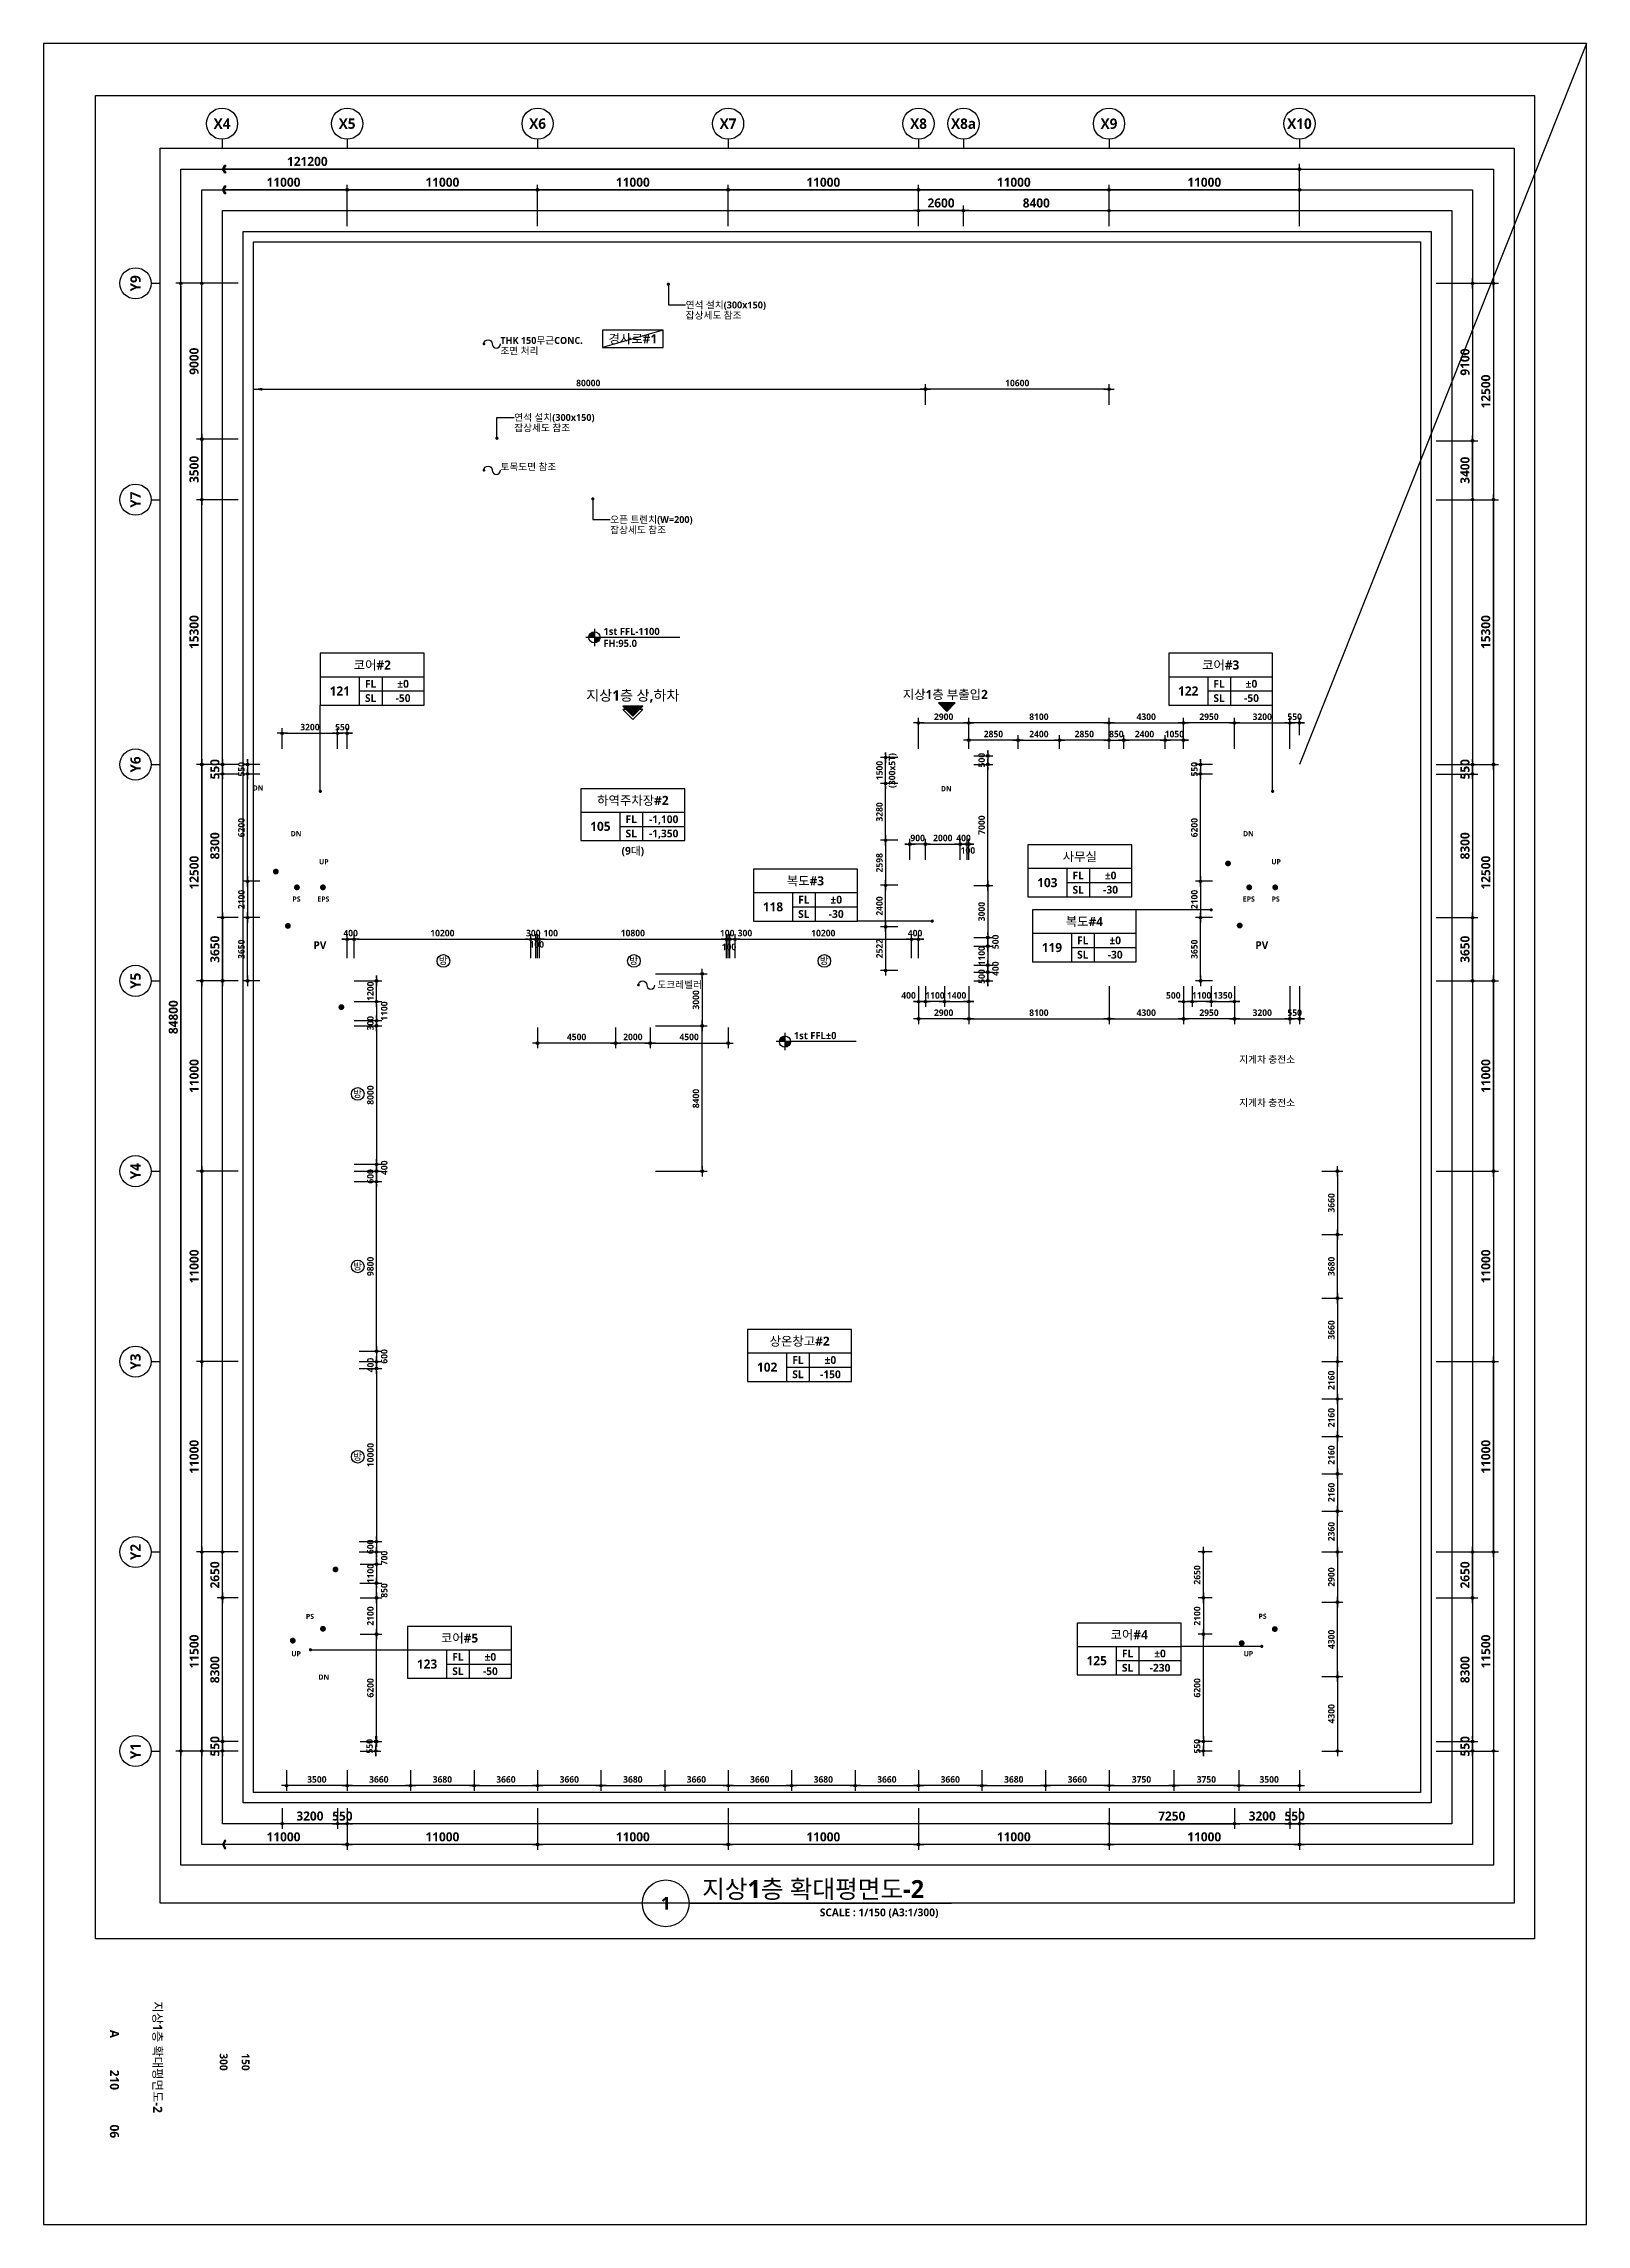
# Model space of a CAD drawing. Header units: millimetres. Extents: x -63924 to 190228206, y 0 to 456875599.
# Drawn here: x 89100 to 178200, y 252000 to 378000 of the extents above; entities that cross this region are included whole.
import ezdxf
from ezdxf.enums import TextEntityAlignment as Align

# ---------------------------------------------------------------- set-up
doc = ezdxf.new("R2010")
doc.units = ezdxf.units.MM
doc.header["$LTSCALE"] = 150
doc.header["$MEASUREMENT"] = 0
doc.header["$PDSIZE"] = -10
doc.layers.get('0').update_dxf_attribs({"linetype": 'CONTINUOUS'})
doc.layers.get('Defpoints').update_dxf_attribs({"color": 153, "linetype": 'CONTINUOUS'})
for name, color, linetype in [('A-ANNO-DIM', 4, 'CONTINUOUS'), ('A-ANNO-ENT', 1, 'CONTINUOUS'), ('A-ANNO-GRA1', 7, 'CONTINUOUS'), ('A-ANNO-LEAD', 4, 'CONTINUOUS'), ('A-ANNO-PONT', 7, 'CONTINUOUS'), ('A-ANNO-SYMB', 7, 'CONTINUOUS'), ('A-ANNO-TEXT1', 7, 'CONTINUOUS'), ('A-ANNO-TEXT2', 3, 'CONTINUOUS'), ('A-ANNO-TITL', 7, 'CONTINUOUS'), ('A-FLOR-MARK-ARCH', 1, 'CONTINUOUS'), ('A-ST-AXIS-BUB', 7, 'CONTINUOUS'), ('A-ST-AXIS-DIM', 7, 'CONTINUOUS'), ('AA-XXXX-TXT1', 2, 'CONTINUOUS')]:
    doc.layers.add(name, color=color, linetype=linetype)
for name, color, linetype, plot in [('Defpoint', 161, 'CONTINUOUS', False), ('G(그리드1)', 185, 'CONTINUOUS', False), ('G(그리드2)', 235, 'CONTINUOUS', False)]:
    doc.layers.add(name, color=color, linetype=linetype, plot=plot)
doc.styles.add('2020음성 1차', font='')
doc.styles.add('SH_나눔', font='')
doc.styles.add('SH_대대리576', font='')
doc.styles.add('SH_진천_나눔', font='')
doc.styles.get('2020음성 1차').set_extended_font_data('NanumGothic', bold=True)
doc.styles.get('SH_나눔').set_extended_font_data('NanumGothic', bold=True)
doc.styles.get('SH_대대리576').set_extended_font_data('NanumGothic', bold=True)
doc.styles.get('SH_진천_나눔').set_extended_font_data('NanumGothic', bold=True)
doc.dimstyles.new('SHP 300', dxfattribs={"dimscale": 150, "dimtxt": 3.5, "dimasz": 1, "dimexe": 2, "dimexo": 2, "dimgap": 1, "dimtad": 1, "dimdec": 0, "dimzin": 0, "dimdsep": 46, "dimtxsty": 'SH_대대리576', "dimblk": 'DIMDOT', "dimcen": 0.09, "dimclrt": 3, "dimadec": 0, "dimazin": 1, "dimtfac": 1, "dimtdec": 0, "dimtix": 1, "dimtmove": 2, "dimatfit": 0, "dimldrblk": 'DIMDOT', "dimfxl": 1, "dimtolj": 1, "dimtzin": 0, "dimarcsym": 0})
doc.dimstyles.new('SHP300내부', dxfattribs={"dimscale": 150, "dimtxt": 2.5, "dimasz": 1, "dimexe": 2, "dimexo": 2, "dimgap": 1, "dimtad": 1, "dimdec": 0, "dimzin": 0, "dimdsep": 46, "dimtxsty": 'SH_대대리576', "dimblk": 'DIMDOT', "dimcen": 0.09, "dimclrd": 256, "dimclre": 256, "dimclrt": 3, "dimadec": 0, "dimazin": 1, "dimtfac": 1, "dimtdec": 0, "dimtix": 1, "dimtmove": 2, "dimatfit": 0, "dimldrblk": 'DIMDOT', "dimfxl": 1, "dimtolj": 1, "dimtzin": 0, "dimlwd": -1, "dimlwe": -1, "dimarcsym": 0})

msp = doc.modelspace()

# ---------------------------------------------------------------- texts
at = {"color": 1, "style": 'SH_대대리576'}
msp.add_text('FH:95.0', height=413, dxfattribs=at).set_placement((121430.3, 343348.4), align=Align.MIDDLE_LEFT)
at = {"layer": 'A-ANNO-DIM', "color": 3, "insert": (120555, 358388.2), "char_height": 375, "attachment_point": 5, "style": 'SH_대대리576'}
msp.add_mtext('\\A1;80000', dxfattribs=at)
at = {"layer": 'A-ANNO-TEXT1', "style": 'SH_대대리576'}
for s, p in [('X4', (99405, 373375)), ('X5', (106630, 373375)), ('X6', (117630, 373375)), ('X7', (128630, 373375)), ('X8', (139630, 373375)), ('X8a', (142230, 373375)), ('X9', (150630, 373375)), ('X10', (161630, 373375))]:
    msp.add_text(s, height=600, dxfattribs=at).set_placement(p, align=Align.MIDDLE_CENTER)
for s, p in [('Y9', (94405, 364150)), ('Y7', (94405, 351650)), ('Y6', (94405, 336350)), ('Y5', (94405, 323850)), ('Y4', (94405, 312850)), ('Y3', (94405, 301850)), ('Y2', (94405, 290850)), ('Y1', (94405, 279350))]:
    msp.add_text(s, height=600, rotation=90, dxfattribs=at).set_placement(p, align=Align.MIDDLE_CENTER)
at = {"layer": 'A-ANNO-TEXT1', "style": '2020음성 1차'}
for s, p in [('연석 설치(300x150)', (126180, 362900)), ('잡상세도 참조', (126180, 362300)), ('조면 처리', (115482.4, 360250)), ('연석 설치(300x150)', (116280, 356400)), ('잡상세도 참조', (116280, 355800)), ('오픈 트렌치(W=200)', (121820.4, 350499.5)), ('잡상세도 참조', (121820.4, 349899.5))]:
    msp.add_text(s, height=400, dxfattribs=at).set_placement(p, align=Align.MIDDLE_LEFT)
for s, p in [('THK 150무근CONC.', (115482.4, 360650)), ('토목도면 참조', (115482.6, 353351.3)), ('토목도면 참조', (115482.6, 353351.3)), (' 도크레벨러', (124410, 323429.9))]:
    msp.add_text(s, height=400, dxfattribs=at).set_placement(p)
at = {"layer": 'A-ANNO-TEXT1', "style": 'SH_진천_나눔'}
for s, height, p in [('지상1층 상,하차', 600, (123131.1, 340324.4)), ('지상1층 부출입2 ', 525, (141265.5, 340404)), ('DN', 300, (101480, 334992.5)), ('DN', 300, (141230, 334950)), ('DN', 300, (103680, 332350)), ('(9대)', 450, (123130, 331350)), ('DN', 300, (158680, 332350)), ('UP', 300, (105280, 330730)), ('UP', 300, (160280, 330730)), ('PS', 300, (103705, 328575)), ('EPS', 300, (105255, 328575)), ('EPS', 300, (158705, 328575)), ('PS', 300, (160255, 328575)), ('PV', 450, (105055, 325912.5)), ('PV', 450, (159455, 325912.5)), ('PS', 300, (159499.9, 287137.7)), ('PS', 300, (104480, 287125)), ('UP', 300, (103680, 284970)), ('UP', 300, (158680, 284970)), ('DN', 300, (105280, 283620))]:
    msp.add_text(s, height=height, dxfattribs=at).set_placement(p, align=Align.MIDDLE)
at = {"layer": 'A-ANNO-TEXT1', "style": '2020음성 1차'}
for p in [(161375.8, 319307.7), (161375.8, 316807.7)]:
    msp.add_text('지게차 충전소', height=400, dxfattribs=at).set_placement(p, align=Align.MIDDLE_RIGHT)
at = {"layer": 'A-ANNO-TEXT2', "style": 'SH_진천_나눔'}
msp.add_text('경사로#1', height=525, dxfattribs=at).set_placement((123130, 360950), align=Align.MIDDLE)
at = {"layer": 'A-ANNO-TITL', "style": 'SH_대대리576'}
for s, height, p in [('지상1층 확대평면도-2', 525, (95695.9, 261664.9)), ('A', 525, (93190.6, 263006.2)), ('210', 525, (93190.6, 260349.6)), ('300', 450, (99500.1, 261382.2)), ('150', 450, (100766.7, 261382.2)), ('06', 525, (93190.6, 257376.4))]:
    msp.add_text(s, height=height, rotation=270, dxfattribs=at).set_placement(p, align=Align.MIDDLE)
at = {"layer": 'A-ST-AXIS-DIM', "color": 3, "char_height": 525, "attachment_point": 5, "style": 'SH_대대리576'}
for s, insert in [('\\A1;121200', (104330, 371189.7)), ('\\A1;11000', (102955, 369987.9)), ('\\A1;11000', (102955, 274387.9))]:
    msp.add_mtext(s, dxfattribs=dict(at, insert=insert))

# ---------------------------------------------------------------- blocks, each defined once
blk = doc.blocks.new('*U12')
at = {"layer": 'A-ANNO-TITL'}
blk.add_line((0, 0), (5050, 0), dxfattribs=at)
blk.add_circle((-450, 0), 450, dxfattribs=at)
at = {"layer": 'AA-XXXX-TXT1', "style": 'SH_대대리576'}
blk.add_attdef('DWG.TITLE', (250, 100), '', height=350, dxfattribs=at)
at = {"layer": 'AA-XXXX-TXT1', "color": 7, "style": 'SH_대대리576'}
blk.add_attdef('NO1', text='', height=300, dxfattribs=at).set_placement((-450, 0), align=Align.MIDDLE)
at = {"layer": 'AA-XXXX-TXT1', "style": 'SH_대대리576'}
blk.add_attdef('SCALE', text='', height=150, dxfattribs=at).set_placement((4800, -100), align=Align.TOP_RIGHT)
blk = doc.blocks.new('A-ST-AXIS-BUB-1')
at = {"layer": 'A-ST-AXIS-BUB'}
blk.add_line((0, 350), (0, 0), dxfattribs=at)
blk.add_circle((0, 950), 600, dxfattribs=at)
blk = doc.blocks.new('DIMDOT')
at = {"color": 0}
blk.add_line((-2, 0), (2, 0), dxfattribs=at)
for radius in [0.5, 0.25]:
    blk.add_circle((0, 0), radius, dxfattribs=at)
blk = doc.blocks.new('*D59')
at = {"layer": 'A-ST-AXIS-DIM', "color": 0, "lineweight": -2, "transparency": 16777216}
for p, q in [((106630, 367450), (106630, 369850)), ((117480, 369550), (106780, 369550)), ((117630, 367450), (117630, 369850))]:
    blk.add_line(p, q, dxfattribs=at)
at = {"layer": 'Defpoints', "color": 0, "transparency": 16777216}
for p in [(106630, 369550), (106630, 367150), (117630, 367150)]:
    blk.add_point(p, dxfattribs=at)
at = {"layer": 'A-ST-AXIS-DIM', "color": 0, "linetype": 'ByBlock', "lineweight": -2, "transparency": 16777216, "xscale": 150, "yscale": 150, "zscale": 150, "rotation": 180}
blk.add_blockref('DIMDOT', (106630, 369550), dxfattribs=at)
at = {"layer": 'A-ST-AXIS-DIM', "color": 0, "linetype": 'ByBlock', "lineweight": -2, "transparency": 16777216, "xscale": 150, "yscale": 150, "zscale": 150}
blk.add_blockref('DIMDOT', (117630, 369550), dxfattribs=at)
at = {"layer": 'A-ST-AXIS-DIM', "color": 3, "transparency": 16777216, "insert": (112130, 369988), "char_height": 525, "attachment_point": 5, "style": 'SH_대대리576'}
blk.add_mtext('\\A1;11000', dxfattribs=at)
blk = doc.blocks.new('*D60')
at = {"layer": 'A-ST-AXIS-DIM', "color": 0, "lineweight": -2, "transparency": 16777216}
for p, q in [((117630, 367450), (117630, 369850)), ((128480, 369550), (117780, 369550)), ((128630, 367450), (128630, 369850))]:
    blk.add_line(p, q, dxfattribs=at)
at = {"layer": 'Defpoints', "color": 0, "transparency": 16777216}
for p in [(117630, 369550), (117630, 367150), (128630, 367150)]:
    blk.add_point(p, dxfattribs=at)
at = {"layer": 'A-ST-AXIS-DIM', "color": 0, "linetype": 'ByBlock', "lineweight": -2, "transparency": 16777216, "xscale": 150, "yscale": 150, "zscale": 150, "rotation": 180}
blk.add_blockref('DIMDOT', (117630, 369550), dxfattribs=at)
at = {"layer": 'A-ST-AXIS-DIM', "color": 0, "linetype": 'ByBlock', "lineweight": -2, "transparency": 16777216, "xscale": 150, "yscale": 150, "zscale": 150}
blk.add_blockref('DIMDOT', (128630, 369550), dxfattribs=at)
at = {"layer": 'A-ST-AXIS-DIM', "color": 3, "transparency": 16777216, "insert": (123130, 369988), "char_height": 525, "attachment_point": 5, "style": 'SH_대대리576'}
blk.add_mtext('\\A1;11000', dxfattribs=at)
blk = doc.blocks.new('*D61')
at = {"layer": 'A-ST-AXIS-DIM', "color": 0, "lineweight": -2, "transparency": 16777216}
for p, q in [((128630, 367450), (128630, 369850)), ((139480, 369550), (128780, 369550)), ((139630, 367450), (139630, 369850))]:
    blk.add_line(p, q, dxfattribs=at)
at = {"layer": 'Defpoints', "color": 0, "transparency": 16777216}
for p in [(128630, 369550), (128630, 367150), (139630, 367150)]:
    blk.add_point(p, dxfattribs=at)
at = {"layer": 'A-ST-AXIS-DIM', "color": 0, "linetype": 'ByBlock', "lineweight": -2, "transparency": 16777216, "xscale": 150, "yscale": 150, "zscale": 150, "rotation": 180}
blk.add_blockref('DIMDOT', (128630, 369550), dxfattribs=at)
at = {"layer": 'A-ST-AXIS-DIM', "color": 0, "linetype": 'ByBlock', "lineweight": -2, "transparency": 16777216, "xscale": 150, "yscale": 150, "zscale": 150}
blk.add_blockref('DIMDOT', (139630, 369550), dxfattribs=at)
at = {"layer": 'A-ST-AXIS-DIM', "color": 3, "transparency": 16777216, "insert": (134130, 369988), "char_height": 525, "attachment_point": 5, "style": 'SH_대대리576'}
blk.add_mtext('\\A1;11000', dxfattribs=at)
blk = doc.blocks.new('*D62')
at = {"layer": 'A-ST-AXIS-DIM', "color": 0, "lineweight": -2, "transparency": 16777216}
for p, q in [((139630, 367450), (139630, 369850)), ((150480, 369550), (139780, 369550)), ((150630, 367450), (150630, 369850))]:
    blk.add_line(p, q, dxfattribs=at)
at = {"layer": 'Defpoints', "color": 0, "transparency": 16777216}
for p in [(139630, 369550), (139630, 367150), (150630, 367150)]:
    blk.add_point(p, dxfattribs=at)
at = {"layer": 'A-ST-AXIS-DIM', "color": 0, "linetype": 'ByBlock', "lineweight": -2, "transparency": 16777216, "xscale": 150, "yscale": 150, "zscale": 150, "rotation": 180}
blk.add_blockref('DIMDOT', (139630, 369550), dxfattribs=at)
at = {"layer": 'A-ST-AXIS-DIM', "color": 0, "linetype": 'ByBlock', "lineweight": -2, "transparency": 16777216, "xscale": 150, "yscale": 150, "zscale": 150}
blk.add_blockref('DIMDOT', (150630, 369550), dxfattribs=at)
at = {"layer": 'A-ST-AXIS-DIM', "color": 3, "transparency": 16777216, "insert": (145130, 369988), "char_height": 525, "attachment_point": 5, "style": 'SH_대대리576'}
blk.add_mtext('\\A1;11000', dxfattribs=at)
blk = doc.blocks.new('*D63')
at = {"layer": 'A-ST-AXIS-DIM', "color": 0, "lineweight": -2, "transparency": 16777216}
for p, q in [((150630, 367450), (150630, 369850)), ((161480, 369550), (150780, 369550)), ((161630, 367450), (161630, 369850))]:
    blk.add_line(p, q, dxfattribs=at)
at = {"layer": 'Defpoints', "color": 0, "transparency": 16777216}
for p in [(150630, 369550), (150630, 367150), (161630, 367150)]:
    blk.add_point(p, dxfattribs=at)
at = {"layer": 'A-ST-AXIS-DIM', "color": 0, "linetype": 'ByBlock', "lineweight": -2, "transparency": 16777216, "xscale": 150, "yscale": 150, "zscale": 150, "rotation": 180}
blk.add_blockref('DIMDOT', (150630, 369550), dxfattribs=at)
at = {"layer": 'A-ST-AXIS-DIM', "color": 0, "linetype": 'ByBlock', "lineweight": -2, "transparency": 16777216, "xscale": 150, "yscale": 150, "zscale": 150}
blk.add_blockref('DIMDOT', (161630, 369550), dxfattribs=at)
at = {"layer": 'A-ST-AXIS-DIM', "color": 3, "transparency": 16777216, "insert": (156130, 369988), "char_height": 525, "attachment_point": 5, "style": 'SH_대대리576'}
blk.add_mtext('\\A1;11000', dxfattribs=at)
blk = doc.blocks.new('*D216')
at = {"layer": 'A-ANNO-DIM', "transparency": 16777216}
for p, q in [((122130, 321150), (122130, 319950)), ((123980, 320250), (122280, 320250)), ((124130, 321150), (124130, 319950))]:
    blk.add_line(p, q, dxfattribs=at)
at = {"layer": 'Defpoints', "color": 0, "transparency": 16777216}
for p in [(122130, 321450), (124130, 321450), (122130, 320250)]:
    blk.add_point(p, dxfattribs=at)
at = {"layer": 'A-ANNO-DIM', "linetype": 'ByBlock', "transparency": 16777216, "xscale": 150, "yscale": 150, "zscale": 150, "rotation": 180}
blk.add_blockref('DIMDOT', (122130, 320250), dxfattribs=at)
at = {"layer": 'A-ANNO-DIM', "linetype": 'ByBlock', "transparency": 16777216, "xscale": 150, "yscale": 150, "zscale": 150}
blk.add_blockref('DIMDOT', (124130, 320250), dxfattribs=at)
at = {"layer": 'A-ANNO-DIM', "color": 3, "transparency": 16777216, "insert": (123130, 320606), "char_height": 375, "attachment_point": 5, "style": 'SH_대대리576'}
blk.add_mtext('\\A1;2000', dxfattribs=at)
blk = doc.blocks.new('*D217')
at = {"layer": 'A-ANNO-DIM', "transparency": 16777216}
for p, q in [((124130, 321150), (124130, 319950)), ((124280, 320250), (128480, 320250)), ((128630, 321150), (128630, 319950))]:
    blk.add_line(p, q, dxfattribs=at)
at = {"layer": 'Defpoints', "color": 0, "transparency": 16777216}
for p in [(124130, 321450), (128630, 321450), (128630, 320250)]:
    blk.add_point(p, dxfattribs=at)
at = {"layer": 'A-ANNO-DIM', "linetype": 'ByBlock', "transparency": 16777216, "xscale": 150, "yscale": 150, "zscale": 150, "rotation": 180}
blk.add_blockref('DIMDOT', (124130, 320250), dxfattribs=at)
at = {"layer": 'A-ANNO-DIM', "linetype": 'ByBlock', "transparency": 16777216, "xscale": 150, "yscale": 150, "zscale": 150}
blk.add_blockref('DIMDOT', (128630, 320250), dxfattribs=at)
at = {"layer": 'A-ANNO-DIM', "color": 3, "transparency": 16777216, "insert": (126380, 320606), "char_height": 375, "attachment_point": 5, "style": 'SH_대대리576'}
blk.add_mtext('\\A1;4500', dxfattribs=at)
blk = doc.blocks.new('*D218')
at = {"layer": 'A-ANNO-DIM', "transparency": 16777216}
for p, q in [((124430, 324250), (127430, 324250)), ((127130, 324100), (127130, 321400)), ((124430, 321250), (127430, 321250))]:
    blk.add_line(p, q, dxfattribs=at)
at = {"layer": 'Defpoints', "color": 0, "transparency": 16777216}
for p in [(124130, 324250), (124130, 321250), (127130, 321250)]:
    blk.add_point(p, dxfattribs=at)
at = {"layer": 'A-ANNO-DIM', "linetype": 'ByBlock', "transparency": 16777216, "xscale": 150, "yscale": 150, "zscale": 150}
for p, rotation in [((127130, 324250), 90), ((127130, 321250), 270)]:
    blk.add_blockref('DIMDOT', p, dxfattribs=dict(at, rotation=rotation))
at = {"layer": 'A-ANNO-DIM', "color": 3, "transparency": 16777216, "insert": (126773, 322750), "char_height": 375, "attachment_point": 5, "rotation": 90, "style": 'SH_대대리576'}
blk.add_mtext('\\A1;3000', dxfattribs=at)
blk = doc.blocks.new('*D219')
at = {"layer": 'A-ANNO-DIM', "transparency": 16777216}
for p, q in [((117630, 321150), (117630, 319950)), ((121980, 320250), (117780, 320250)), ((122130, 321150), (122130, 319950))]:
    blk.add_line(p, q, dxfattribs=at)
at = {"layer": 'Defpoints', "color": 0, "transparency": 16777216}
for p in [(117630, 321450), (122130, 321450), (117630, 320250)]:
    blk.add_point(p, dxfattribs=at)
at = {"layer": 'A-ANNO-DIM', "linetype": 'ByBlock', "transparency": 16777216, "xscale": 150, "yscale": 150, "zscale": 150, "rotation": 180}
blk.add_blockref('DIMDOT', (117630, 320250), dxfattribs=at)
at = {"layer": 'A-ANNO-DIM', "linetype": 'ByBlock', "transparency": 16777216, "xscale": 150, "yscale": 150, "zscale": 150}
blk.add_blockref('DIMDOT', (122130, 320250), dxfattribs=at)
at = {"layer": 'A-ANNO-DIM', "color": 3, "transparency": 16777216, "insert": (119880, 320606), "char_height": 375, "attachment_point": 5, "style": 'SH_대대리576'}
blk.add_mtext('\\A1;4500', dxfattribs=at)
blk = doc.blocks.new('*D220')
at = {"layer": 'A-ANNO-DIM', "transparency": 16777216}
for p, q in [((124430, 321250), (127430, 321250)), ((127130, 313000), (127130, 321100)), ((124430, 312850), (127430, 312850))]:
    blk.add_line(p, q, dxfattribs=at)
at = {"layer": 'Defpoints', "color": 0, "transparency": 16777216}
for p in [(124130, 321250), (127130, 321250), (124130, 312850)]:
    blk.add_point(p, dxfattribs=at)
at = {"layer": 'A-ANNO-DIM', "linetype": 'ByBlock', "transparency": 16777216, "xscale": 150, "yscale": 150, "zscale": 150}
for p, rotation in [((127130, 321250), 90), ((127130, 312850), 270)]:
    blk.add_blockref('DIMDOT', p, dxfattribs=dict(at, rotation=rotation))
at = {"layer": 'A-ANNO-DIM', "color": 3, "transparency": 16777216, "insert": (126773, 317050), "char_height": 375, "attachment_point": 5, "rotation": 90, "style": 'SH_대대리576'}
blk.add_mtext('\\A1;8400', dxfattribs=at)
blk = doc.blocks.new('*D221')
at = {"layer": 'A-ANNO-DIM', "transparency": 16777216}
for p, q in [((107030, 325150), (107030, 326550)), ((117230, 325150), (117230, 326550)), ((107180, 326250), (117080, 326250))]:
    blk.add_line(p, q, dxfattribs=at)
at = {"layer": 'Defpoints', "color": 0, "transparency": 16777216}
for p in [(117230, 326250), (107030, 324850), (117230, 324850)]:
    blk.add_point(p, dxfattribs=at)
at = {"layer": 'A-ANNO-DIM', "linetype": 'ByBlock', "transparency": 16777216, "xscale": 150, "yscale": 150, "zscale": 150, "rotation": 180}
blk.add_blockref('DIMDOT', (107030, 326250), dxfattribs=at)
at = {"layer": 'A-ANNO-DIM', "linetype": 'ByBlock', "transparency": 16777216, "xscale": 150, "yscale": 150, "zscale": 150}
blk.add_blockref('DIMDOT', (117230, 326250), dxfattribs=at)
at = {"layer": 'A-ANNO-DIM', "color": 3, "transparency": 16777216, "insert": (112130, 326606), "char_height": 375, "attachment_point": 5, "style": 'SH_대대리576'}
blk.add_mtext('\\A1;10200', dxfattribs=at)
blk = doc.blocks.new('*D222')
at = {"layer": 'A-ANNO-DIM', "transparency": 16777216}
for p, q in [((106630, 325150), (106630, 326550)), ((107030, 325150), (107030, 326550)), ((106480, 326250), (106330, 326250)), ((107030, 326250), (106630, 326250)), ((107180, 326250), (107330, 326250))]:
    blk.add_line(p, q, dxfattribs=at)
at = {"layer": 'Defpoints', "color": 0, "transparency": 16777216}
for p in [(106630, 326250), (106630, 324850), (107030, 324850)]:
    blk.add_point(p, dxfattribs=at)
at = {"layer": 'A-ANNO-DIM', "linetype": 'ByBlock', "transparency": 16777216, "xscale": 150, "yscale": 150, "zscale": 150}
blk.add_blockref('DIMDOT', (106630, 326250), dxfattribs=at)
at = {"layer": 'A-ANNO-DIM', "linetype": 'ByBlock', "transparency": 16777216, "xscale": 150, "yscale": 150, "zscale": 150, "rotation": 180}
blk.add_blockref('DIMDOT', (107030, 326250), dxfattribs=at)
at = {"layer": 'A-ANNO-DIM', "color": 3, "transparency": 16777216, "insert": (106830, 326606), "char_height": 375, "attachment_point": 5, "style": 'SH_대대리576'}
blk.add_mtext('\\A1;400', dxfattribs=at)
blk = doc.blocks.new('*D803')
at = {"layer": 'A-ANNO-DIM', "transparency": 16777216}
for p, q in [((103130, 278250), (103130, 277050)), ((106480, 277350), (103280, 277350)), ((106630, 278250), (106630, 277050))]:
    blk.add_line(p, q, dxfattribs=at)
at = {"layer": 'Defpoints', "color": 0, "transparency": 16777216}
for p in [(103130, 278550), (106630, 278550), (103130, 277350)]:
    blk.add_point(p, dxfattribs=at)
at = {"layer": 'A-ANNO-DIM', "linetype": 'ByBlock', "transparency": 16777216, "xscale": 150, "yscale": 150, "zscale": 150, "rotation": 180}
blk.add_blockref('DIMDOT', (103130, 277350), dxfattribs=at)
at = {"layer": 'A-ANNO-DIM', "linetype": 'ByBlock', "transparency": 16777216, "xscale": 150, "yscale": 150, "zscale": 150}
blk.add_blockref('DIMDOT', (106630, 277350), dxfattribs=at)
at = {"layer": 'A-ANNO-DIM', "color": 3, "transparency": 16777216, "insert": (104880, 277707), "char_height": 375, "attachment_point": 5, "style": 'SH_대대리576'}
blk.add_mtext('\\A1;3500', dxfattribs=at)
blk = doc.blocks.new('*D804')
at = {"layer": 'A-ANNO-DIM', "transparency": 16777216}
for p, q in [((106630, 278250), (106630, 277050)), ((106780, 277350), (110140, 277350)), ((110290, 278250), (110290, 277050))]:
    blk.add_line(p, q, dxfattribs=at)
at = {"layer": 'Defpoints', "color": 0, "transparency": 16777216}
for p in [(106630, 278550), (110290, 278550), (110290, 277350)]:
    blk.add_point(p, dxfattribs=at)
at = {"layer": 'A-ANNO-DIM', "linetype": 'ByBlock', "transparency": 16777216, "xscale": 150, "yscale": 150, "zscale": 150, "rotation": 180}
blk.add_blockref('DIMDOT', (106630, 277350), dxfattribs=at)
at = {"layer": 'A-ANNO-DIM', "linetype": 'ByBlock', "transparency": 16777216, "xscale": 150, "yscale": 150, "zscale": 150}
blk.add_blockref('DIMDOT', (110290, 277350), dxfattribs=at)
at = {"layer": 'A-ANNO-DIM', "color": 3, "transparency": 16777216, "insert": (108460, 277707), "char_height": 375, "attachment_point": 5, "style": 'SH_대대리576'}
blk.add_mtext('\\A1;3660', dxfattribs=at)
blk = doc.blocks.new('*D805')
at = {"layer": 'A-ANNO-DIM', "transparency": 16777216}
for p, q in [((110290, 278250), (110290, 277050)), ((113820, 277350), (110440, 277350)), ((113970, 278250), (113970, 277050))]:
    blk.add_line(p, q, dxfattribs=at)
at = {"layer": 'Defpoints', "color": 0, "transparency": 16777216}
for p in [(110290, 278550), (113970, 278550), (110290, 277350)]:
    blk.add_point(p, dxfattribs=at)
at = {"layer": 'A-ANNO-DIM', "linetype": 'ByBlock', "transparency": 16777216, "xscale": 150, "yscale": 150, "zscale": 150, "rotation": 180}
blk.add_blockref('DIMDOT', (110290, 277350), dxfattribs=at)
at = {"layer": 'A-ANNO-DIM', "linetype": 'ByBlock', "transparency": 16777216, "xscale": 150, "yscale": 150, "zscale": 150}
blk.add_blockref('DIMDOT', (113970, 277350), dxfattribs=at)
at = {"layer": 'A-ANNO-DIM', "color": 3, "transparency": 16777216, "insert": (112130, 277707), "char_height": 375, "attachment_point": 5, "style": 'SH_대대리576'}
blk.add_mtext('\\A1;3680', dxfattribs=at)
blk = doc.blocks.new('*D806')
at = {"layer": 'A-ANNO-DIM', "transparency": 16777216}
for p, q in [((113970, 278250), (113970, 277050)), ((114120, 277350), (117480, 277350)), ((117630, 278250), (117630, 277050))]:
    blk.add_line(p, q, dxfattribs=at)
at = {"layer": 'Defpoints', "color": 0, "transparency": 16777216}
for p in [(113970, 278550), (117630, 278550), (117630, 277350)]:
    blk.add_point(p, dxfattribs=at)
at = {"layer": 'A-ANNO-DIM', "linetype": 'ByBlock', "transparency": 16777216, "xscale": 150, "yscale": 150, "zscale": 150, "rotation": 180}
blk.add_blockref('DIMDOT', (113970, 277350), dxfattribs=at)
at = {"layer": 'A-ANNO-DIM', "linetype": 'ByBlock', "transparency": 16777216, "xscale": 150, "yscale": 150, "zscale": 150}
blk.add_blockref('DIMDOT', (117630, 277350), dxfattribs=at)
at = {"layer": 'A-ANNO-DIM', "color": 3, "transparency": 16777216, "insert": (115800, 277707), "char_height": 375, "attachment_point": 5, "style": 'SH_대대리576'}
blk.add_mtext('\\A1;3660', dxfattribs=at)
blk = doc.blocks.new('*D807')
at = {"layer": 'A-ANNO-DIM', "transparency": 16777216}
for p, q in [((124970, 278250), (124970, 277050)), ((128480, 277350), (125120, 277350)), ((128630, 278250), (128630, 277050))]:
    blk.add_line(p, q, dxfattribs=at)
at = {"layer": 'Defpoints', "color": 0, "transparency": 16777216}
for p in [(124970, 278550), (128630, 278550), (124970, 277350)]:
    blk.add_point(p, dxfattribs=at)
at = {"layer": 'A-ANNO-DIM', "linetype": 'ByBlock', "transparency": 16777216, "xscale": 150, "yscale": 150, "zscale": 150, "rotation": 180}
blk.add_blockref('DIMDOT', (124970, 277350), dxfattribs=at)
at = {"layer": 'A-ANNO-DIM', "linetype": 'ByBlock', "transparency": 16777216, "xscale": 150, "yscale": 150, "zscale": 150}
blk.add_blockref('DIMDOT', (128630, 277350), dxfattribs=at)
at = {"layer": 'A-ANNO-DIM', "color": 3, "transparency": 16777216, "insert": (126800, 277707), "char_height": 375, "attachment_point": 5, "style": 'SH_대대리576'}
blk.add_mtext('\\A1;3660', dxfattribs=at)
blk = doc.blocks.new('*D808')
at = {"layer": 'A-ANNO-DIM', "transparency": 16777216}
for p, q in [((121290, 278250), (121290, 277050)), ((121440, 277350), (124820, 277350)), ((124970, 278250), (124970, 277050))]:
    blk.add_line(p, q, dxfattribs=at)
at = {"layer": 'Defpoints', "color": 0, "transparency": 16777216}
for p in [(121290, 278550), (124970, 278550), (124970, 277350)]:
    blk.add_point(p, dxfattribs=at)
at = {"layer": 'A-ANNO-DIM', "linetype": 'ByBlock', "transparency": 16777216, "xscale": 150, "yscale": 150, "zscale": 150, "rotation": 180}
blk.add_blockref('DIMDOT', (121290, 277350), dxfattribs=at)
at = {"layer": 'A-ANNO-DIM', "linetype": 'ByBlock', "transparency": 16777216, "xscale": 150, "yscale": 150, "zscale": 150}
blk.add_blockref('DIMDOT', (124970, 277350), dxfattribs=at)
at = {"layer": 'A-ANNO-DIM', "color": 3, "transparency": 16777216, "insert": (123130, 277707), "char_height": 375, "attachment_point": 5, "style": 'SH_대대리576'}
blk.add_mtext('\\A1;3680', dxfattribs=at)
blk = doc.blocks.new('*D809')
at = {"layer": 'A-ANNO-DIM', "transparency": 16777216}
for p, q in [((117630, 278250), (117630, 277050)), ((121140, 277350), (117780, 277350)), ((121290, 278250), (121290, 277050))]:
    blk.add_line(p, q, dxfattribs=at)
at = {"layer": 'Defpoints', "color": 0, "transparency": 16777216}
for p in [(117630, 278550), (121290, 278550), (117630, 277350)]:
    blk.add_point(p, dxfattribs=at)
at = {"layer": 'A-ANNO-DIM', "linetype": 'ByBlock', "transparency": 16777216, "xscale": 150, "yscale": 150, "zscale": 150, "rotation": 180}
blk.add_blockref('DIMDOT', (117630, 277350), dxfattribs=at)
at = {"layer": 'A-ANNO-DIM', "linetype": 'ByBlock', "transparency": 16777216, "xscale": 150, "yscale": 150, "zscale": 150}
blk.add_blockref('DIMDOT', (121290, 277350), dxfattribs=at)
at = {"layer": 'A-ANNO-DIM', "color": 3, "transparency": 16777216, "insert": (119460, 277707), "char_height": 375, "attachment_point": 5, "style": 'SH_대대리576'}
blk.add_mtext('\\A1;3660', dxfattribs=at)
blk = doc.blocks.new('*D810')
at = {"layer": 'A-ANNO-DIM', "transparency": 16777216}
for p, q in [((128630, 278250), (128630, 277050)), ((128780, 277350), (132140, 277350)), ((132290, 278250), (132290, 277050))]:
    blk.add_line(p, q, dxfattribs=at)
at = {"layer": 'Defpoints', "color": 0, "transparency": 16777216}
for p in [(128630, 278550), (132290, 278550), (132290, 277350)]:
    blk.add_point(p, dxfattribs=at)
at = {"layer": 'A-ANNO-DIM', "linetype": 'ByBlock', "transparency": 16777216, "xscale": 150, "yscale": 150, "zscale": 150, "rotation": 180}
blk.add_blockref('DIMDOT', (128630, 277350), dxfattribs=at)
at = {"layer": 'A-ANNO-DIM', "linetype": 'ByBlock', "transparency": 16777216, "xscale": 150, "yscale": 150, "zscale": 150}
blk.add_blockref('DIMDOT', (132290, 277350), dxfattribs=at)
at = {"layer": 'A-ANNO-DIM', "color": 3, "transparency": 16777216, "insert": (130460, 277707), "char_height": 375, "attachment_point": 5, "style": 'SH_대대리576'}
blk.add_mtext('\\A1;3660', dxfattribs=at)
blk = doc.blocks.new('*D811')
at = {"layer": 'A-ANNO-DIM', "transparency": 16777216}
for p, q in [((132290, 278250), (132290, 277050)), ((135820, 277350), (132440, 277350)), ((135970, 278250), (135970, 277050))]:
    blk.add_line(p, q, dxfattribs=at)
at = {"layer": 'Defpoints', "color": 0, "transparency": 16777216}
for p in [(132290, 278550), (135970, 278550), (132290, 277350)]:
    blk.add_point(p, dxfattribs=at)
at = {"layer": 'A-ANNO-DIM', "linetype": 'ByBlock', "transparency": 16777216, "xscale": 150, "yscale": 150, "zscale": 150, "rotation": 180}
blk.add_blockref('DIMDOT', (132290, 277350), dxfattribs=at)
at = {"layer": 'A-ANNO-DIM', "linetype": 'ByBlock', "transparency": 16777216, "xscale": 150, "yscale": 150, "zscale": 150}
blk.add_blockref('DIMDOT', (135970, 277350), dxfattribs=at)
at = {"layer": 'A-ANNO-DIM', "color": 3, "transparency": 16777216, "insert": (134130, 277707), "char_height": 375, "attachment_point": 5, "style": 'SH_대대리576'}
blk.add_mtext('\\A1;3680', dxfattribs=at)
blk = doc.blocks.new('*D812')
at = {"layer": 'A-ANNO-DIM', "transparency": 16777216}
for p, q in [((135970, 278250), (135970, 277050)), ((136120, 277350), (139480, 277350)), ((139630, 278250), (139630, 277050))]:
    blk.add_line(p, q, dxfattribs=at)
at = {"layer": 'Defpoints', "color": 0, "transparency": 16777216}
for p in [(135970, 278550), (139630, 278550), (139630, 277350)]:
    blk.add_point(p, dxfattribs=at)
at = {"layer": 'A-ANNO-DIM', "linetype": 'ByBlock', "transparency": 16777216, "xscale": 150, "yscale": 150, "zscale": 150, "rotation": 180}
blk.add_blockref('DIMDOT', (135970, 277350), dxfattribs=at)
at = {"layer": 'A-ANNO-DIM', "linetype": 'ByBlock', "transparency": 16777216, "xscale": 150, "yscale": 150, "zscale": 150}
blk.add_blockref('DIMDOT', (139630, 277350), dxfattribs=at)
at = {"layer": 'A-ANNO-DIM', "color": 3, "transparency": 16777216, "insert": (137800, 277707), "char_height": 375, "attachment_point": 5, "style": 'SH_대대리576'}
blk.add_mtext('\\A1;3660', dxfattribs=at)
blk = doc.blocks.new('*D813')
at = {"layer": 'A-ANNO-DIM', "transparency": 16777216}
for p, q in [((146970, 278250), (146970, 277050)), ((150480, 277350), (147120, 277350)), ((150630, 278250), (150630, 277050))]:
    blk.add_line(p, q, dxfattribs=at)
at = {"layer": 'Defpoints', "color": 0, "transparency": 16777216}
for p in [(146970, 278550), (150630, 278550), (146970, 277350)]:
    blk.add_point(p, dxfattribs=at)
at = {"layer": 'A-ANNO-DIM', "linetype": 'ByBlock', "transparency": 16777216, "xscale": 150, "yscale": 150, "zscale": 150, "rotation": 180}
blk.add_blockref('DIMDOT', (146970, 277350), dxfattribs=at)
at = {"layer": 'A-ANNO-DIM', "linetype": 'ByBlock', "transparency": 16777216, "xscale": 150, "yscale": 150, "zscale": 150}
blk.add_blockref('DIMDOT', (150630, 277350), dxfattribs=at)
at = {"layer": 'A-ANNO-DIM', "color": 3, "transparency": 16777216, "insert": (148800, 277707), "char_height": 375, "attachment_point": 5, "style": 'SH_대대리576'}
blk.add_mtext('\\A1;3660', dxfattribs=at)
blk = doc.blocks.new('*D814')
at = {"layer": 'A-ANNO-DIM', "transparency": 16777216}
for p, q in [((143290, 278250), (143290, 277050)), ((143440, 277350), (146820, 277350)), ((146970, 278250), (146970, 277050))]:
    blk.add_line(p, q, dxfattribs=at)
at = {"layer": 'Defpoints', "color": 0, "transparency": 16777216}
for p in [(143290, 278550), (146970, 278550), (146970, 277350)]:
    blk.add_point(p, dxfattribs=at)
at = {"layer": 'A-ANNO-DIM', "linetype": 'ByBlock', "transparency": 16777216, "xscale": 150, "yscale": 150, "zscale": 150, "rotation": 180}
blk.add_blockref('DIMDOT', (143290, 277350), dxfattribs=at)
at = {"layer": 'A-ANNO-DIM', "linetype": 'ByBlock', "transparency": 16777216, "xscale": 150, "yscale": 150, "zscale": 150}
blk.add_blockref('DIMDOT', (146970, 277350), dxfattribs=at)
at = {"layer": 'A-ANNO-DIM', "color": 3, "transparency": 16777216, "insert": (145130, 277707), "char_height": 375, "attachment_point": 5, "style": 'SH_대대리576'}
blk.add_mtext('\\A1;3680', dxfattribs=at)
blk = doc.blocks.new('*D815')
at = {"layer": 'A-ANNO-DIM', "transparency": 16777216}
for p, q in [((139630, 278250), (139630, 277050)), ((143140, 277350), (139780, 277350)), ((143290, 278250), (143290, 277050))]:
    blk.add_line(p, q, dxfattribs=at)
at = {"layer": 'Defpoints', "color": 0, "transparency": 16777216}
for p in [(139630, 278550), (143290, 278550), (139630, 277350)]:
    blk.add_point(p, dxfattribs=at)
at = {"layer": 'A-ANNO-DIM', "linetype": 'ByBlock', "transparency": 16777216, "xscale": 150, "yscale": 150, "zscale": 150, "rotation": 180}
blk.add_blockref('DIMDOT', (139630, 277350), dxfattribs=at)
at = {"layer": 'A-ANNO-DIM', "linetype": 'ByBlock', "transparency": 16777216, "xscale": 150, "yscale": 150, "zscale": 150}
blk.add_blockref('DIMDOT', (143290, 277350), dxfattribs=at)
at = {"layer": 'A-ANNO-DIM', "color": 3, "transparency": 16777216, "insert": (141460, 277707), "char_height": 375, "attachment_point": 5, "style": 'SH_대대리576'}
blk.add_mtext('\\A1;3660', dxfattribs=at)
blk = doc.blocks.new('*D816')
at = {"layer": 'A-ST-AXIS-DIM', "color": 0, "lineweight": -2, "transparency": 16777216}
for p, q in [((106630, 276050), (106630, 273650)), ((117630, 276050), (117630, 273650)), ((117480, 273950), (106780, 273950))]:
    blk.add_line(p, q, dxfattribs=at)
at = {"layer": 'Defpoints', "color": 0, "transparency": 16777216}
for p in [(106630, 276350), (117630, 276350), (106630, 273950)]:
    blk.add_point(p, dxfattribs=at)
at = {"layer": 'A-ST-AXIS-DIM', "color": 0, "linetype": 'ByBlock', "lineweight": -2, "transparency": 16777216, "xscale": 150, "yscale": 150, "zscale": 150, "rotation": 180}
blk.add_blockref('DIMDOT', (106630, 273950), dxfattribs=at)
at = {"layer": 'A-ST-AXIS-DIM', "color": 0, "linetype": 'ByBlock', "lineweight": -2, "transparency": 16777216, "xscale": 150, "yscale": 150, "zscale": 150}
blk.add_blockref('DIMDOT', (117630, 273950), dxfattribs=at)
at = {"layer": 'A-ST-AXIS-DIM', "color": 3, "transparency": 16777216, "insert": (112130, 274388), "char_height": 525, "attachment_point": 5, "style": 'SH_대대리576'}
blk.add_mtext('\\A1;11000', dxfattribs=at)
blk = doc.blocks.new('*D817')
at = {"layer": 'A-ST-AXIS-DIM', "color": 0, "lineweight": -2, "transparency": 16777216}
for p, q in [((117630, 276050), (117630, 273650)), ((128630, 276050), (128630, 273650)), ((128480, 273950), (117780, 273950))]:
    blk.add_line(p, q, dxfattribs=at)
at = {"layer": 'Defpoints', "color": 0, "transparency": 16777216}
for p in [(117630, 276350), (128630, 276350), (117630, 273950)]:
    blk.add_point(p, dxfattribs=at)
at = {"layer": 'A-ST-AXIS-DIM', "color": 0, "linetype": 'ByBlock', "lineweight": -2, "transparency": 16777216, "xscale": 150, "yscale": 150, "zscale": 150, "rotation": 180}
blk.add_blockref('DIMDOT', (117630, 273950), dxfattribs=at)
at = {"layer": 'A-ST-AXIS-DIM', "color": 0, "linetype": 'ByBlock', "lineweight": -2, "transparency": 16777216, "xscale": 150, "yscale": 150, "zscale": 150}
blk.add_blockref('DIMDOT', (128630, 273950), dxfattribs=at)
at = {"layer": 'A-ST-AXIS-DIM', "color": 3, "transparency": 16777216, "insert": (123130, 274388), "char_height": 525, "attachment_point": 5, "style": 'SH_대대리576'}
blk.add_mtext('\\A1;11000', dxfattribs=at)
blk = doc.blocks.new('*D818')
at = {"layer": 'A-ST-AXIS-DIM', "color": 0, "lineweight": -2, "transparency": 16777216}
for p, q in [((128630, 276050), (128630, 273650)), ((139630, 276050), (139630, 273650)), ((139480, 273950), (128780, 273950))]:
    blk.add_line(p, q, dxfattribs=at)
at = {"layer": 'Defpoints', "color": 0, "transparency": 16777216}
for p in [(128630, 276350), (139630, 276350), (128630, 273950)]:
    blk.add_point(p, dxfattribs=at)
at = {"layer": 'A-ST-AXIS-DIM', "color": 0, "linetype": 'ByBlock', "lineweight": -2, "transparency": 16777216, "xscale": 150, "yscale": 150, "zscale": 150, "rotation": 180}
blk.add_blockref('DIMDOT', (128630, 273950), dxfattribs=at)
at = {"layer": 'A-ST-AXIS-DIM', "color": 0, "linetype": 'ByBlock', "lineweight": -2, "transparency": 16777216, "xscale": 150, "yscale": 150, "zscale": 150}
blk.add_blockref('DIMDOT', (139630, 273950), dxfattribs=at)
at = {"layer": 'A-ST-AXIS-DIM', "color": 3, "transparency": 16777216, "insert": (134130, 274388), "char_height": 525, "attachment_point": 5, "style": 'SH_대대리576'}
blk.add_mtext('\\A1;11000', dxfattribs=at)
blk = doc.blocks.new('*D819')
at = {"layer": 'A-ST-AXIS-DIM', "color": 0, "lineweight": -2, "transparency": 16777216}
for p, q in [((139630, 276050), (139630, 273650)), ((150630, 276050), (150630, 273650)), ((150480, 273950), (139780, 273950))]:
    blk.add_line(p, q, dxfattribs=at)
at = {"layer": 'Defpoints', "color": 0, "transparency": 16777216}
for p in [(139630, 276350), (150630, 276350), (139630, 273950)]:
    blk.add_point(p, dxfattribs=at)
at = {"layer": 'A-ST-AXIS-DIM', "color": 0, "linetype": 'ByBlock', "lineweight": -2, "transparency": 16777216, "xscale": 150, "yscale": 150, "zscale": 150, "rotation": 180}
blk.add_blockref('DIMDOT', (139630, 273950), dxfattribs=at)
at = {"layer": 'A-ST-AXIS-DIM', "color": 0, "linetype": 'ByBlock', "lineweight": -2, "transparency": 16777216, "xscale": 150, "yscale": 150, "zscale": 150}
blk.add_blockref('DIMDOT', (150630, 273950), dxfattribs=at)
at = {"layer": 'A-ST-AXIS-DIM', "color": 3, "transparency": 16777216, "insert": (145130, 274388), "char_height": 525, "attachment_point": 5, "style": 'SH_대대리576'}
blk.add_mtext('\\A1;11000', dxfattribs=at)
blk = doc.blocks.new('*D820')
at = {"layer": 'A-ST-AXIS-DIM', "color": 0, "lineweight": -2, "transparency": 16777216}
for p, q in [((150630, 276050), (150630, 273650)), ((161630, 276050), (161630, 273650)), ((161480, 273950), (150780, 273950))]:
    blk.add_line(p, q, dxfattribs=at)
at = {"layer": 'Defpoints', "color": 0, "transparency": 16777216}
for p in [(150630, 276350), (161630, 276350), (150630, 273950)]:
    blk.add_point(p, dxfattribs=at)
at = {"layer": 'A-ST-AXIS-DIM', "color": 0, "linetype": 'ByBlock', "lineweight": -2, "transparency": 16777216, "xscale": 150, "yscale": 150, "zscale": 150, "rotation": 180}
blk.add_blockref('DIMDOT', (150630, 273950), dxfattribs=at)
at = {"layer": 'A-ST-AXIS-DIM', "color": 0, "linetype": 'ByBlock', "lineweight": -2, "transparency": 16777216, "xscale": 150, "yscale": 150, "zscale": 150}
blk.add_blockref('DIMDOT', (161630, 273950), dxfattribs=at)
at = {"layer": 'A-ST-AXIS-DIM', "color": 3, "transparency": 16777216, "insert": (156130, 274388), "char_height": 525, "attachment_point": 5, "style": 'SH_대대리576'}
blk.add_mtext('\\A1;11000', dxfattribs=at)
blk = doc.blocks.new('*D821')
at = {"layer": 'A-ST-AXIS-DIM', "color": 0, "lineweight": -2, "transparency": 16777216}
for p, q in [((106080, 276050), (106080, 274850)), ((106630, 276050), (106630, 274850)), ((105930, 275150), (105780, 275150)), ((106080, 275150), (106630, 275150)), ((106780, 275150), (106930, 275150))]:
    blk.add_line(p, q, dxfattribs=at)
at = {"layer": 'Defpoints', "color": 0, "transparency": 16777216}
for p in [(106080, 276350), (106630, 276350), (106630, 275150)]:
    blk.add_point(p, dxfattribs=at)
at = {"layer": 'A-ST-AXIS-DIM', "color": 0, "linetype": 'ByBlock', "lineweight": -2, "transparency": 16777216, "xscale": 150, "yscale": 150, "zscale": 150}
blk.add_blockref('DIMDOT', (106080, 275150), dxfattribs=at)
at = {"layer": 'A-ST-AXIS-DIM', "color": 0, "linetype": 'ByBlock', "lineweight": -2, "transparency": 16777216, "xscale": 150, "yscale": 150, "zscale": 150, "rotation": 180}
blk.add_blockref('DIMDOT', (106630, 275150), dxfattribs=at)
at = {"layer": 'A-ST-AXIS-DIM', "color": 3, "transparency": 16777216, "insert": (106355, 275589), "char_height": 525, "attachment_point": 5, "style": 'SH_대대리576'}
blk.add_mtext('\\A1;550', dxfattribs=at)
blk = doc.blocks.new('*D822')
at = {"layer": 'A-ST-AXIS-DIM', "color": 0, "lineweight": -2, "transparency": 16777216}
for p, q in [((102880, 276050), (102880, 274850)), ((106080, 276050), (106080, 274850)), ((105930, 275150), (103030, 275150))]:
    blk.add_line(p, q, dxfattribs=at)
at = {"layer": 'Defpoints', "color": 0, "transparency": 16777216}
for p in [(102880, 276350), (106080, 276350), (102880, 275150)]:
    blk.add_point(p, dxfattribs=at)
at = {"layer": 'A-ST-AXIS-DIM', "color": 0, "linetype": 'ByBlock', "lineweight": -2, "transparency": 16777216, "xscale": 150, "yscale": 150, "zscale": 150, "rotation": 180}
blk.add_blockref('DIMDOT', (102880, 275150), dxfattribs=at)
at = {"layer": 'A-ST-AXIS-DIM', "color": 0, "linetype": 'ByBlock', "lineweight": -2, "transparency": 16777216, "xscale": 150, "yscale": 150, "zscale": 150}
blk.add_blockref('DIMDOT', (106080, 275150), dxfattribs=at)
at = {"layer": 'A-ST-AXIS-DIM', "color": 3, "transparency": 16777216, "insert": (104480, 275590), "char_height": 525, "attachment_point": 5, "style": 'SH_대대리576'}
blk.add_mtext('\\A1;3200', dxfattribs=at)
blk = doc.blocks.new('*D823')
at = {"layer": 'A-ST-AXIS-DIM', "color": 0, "lineweight": -2, "transparency": 16777216}
for p, q in [((169530, 290850), (173130, 290850)), ((172830, 290700), (172830, 279500)), ((169530, 279350), (173130, 279350))]:
    blk.add_line(p, q, dxfattribs=at)
at = {"layer": 'Defpoints', "color": 0, "transparency": 16777216}
for p in [(169230, 290850), (169230, 279350), (172830, 279350)]:
    blk.add_point(p, dxfattribs=at)
at = {"layer": 'A-ST-AXIS-DIM', "color": 0, "linetype": 'ByBlock', "lineweight": -2, "transparency": 16777216, "xscale": 150, "yscale": 150, "zscale": 150}
for p, rotation in [((172830, 290850), 90), ((172830, 279350), 270)]:
    blk.add_blockref('DIMDOT', p, dxfattribs=dict(at, rotation=rotation))
at = {"layer": 'A-ST-AXIS-DIM', "color": 3, "transparency": 16777216, "insert": (172391, 285100), "char_height": 525, "attachment_point": 5, "rotation": 90, "style": 'SH_대대리576'}
blk.add_mtext('\\A1;11500', dxfattribs=at)
blk = doc.blocks.new('*D824')
at = {"layer": 'A-ST-AXIS-DIM', "color": 0, "lineweight": -2, "transparency": 16777216}
for p, q in [((169530, 301850), (173130, 301850)), ((172830, 291000), (172830, 301700)), ((169530, 290850), (173130, 290850))]:
    blk.add_line(p, q, dxfattribs=at)
at = {"layer": 'Defpoints', "color": 0, "transparency": 16777216}
for p in [(169230, 301850), (172830, 301850), (169230, 290850)]:
    blk.add_point(p, dxfattribs=at)
at = {"layer": 'A-ST-AXIS-DIM', "color": 0, "linetype": 'ByBlock', "lineweight": -2, "transparency": 16777216, "xscale": 150, "yscale": 150, "zscale": 150}
for p, rotation in [((172830, 301850), 90), ((172830, 290850), 270)]:
    blk.add_blockref('DIMDOT', p, dxfattribs=dict(at, rotation=rotation))
at = {"layer": 'A-ST-AXIS-DIM', "color": 3, "transparency": 16777216, "insert": (172392, 296350), "char_height": 525, "attachment_point": 5, "rotation": 90, "style": 'SH_대대리576'}
blk.add_mtext('\\A1;11000', dxfattribs=at)
blk = doc.blocks.new('*D825')
at = {"layer": 'A-ST-AXIS-DIM', "color": 0, "lineweight": -2, "transparency": 16777216}
for p, q in [((169530, 312850), (173130, 312850)), ((172830, 312700), (172830, 302000)), ((169530, 301850), (173130, 301850))]:
    blk.add_line(p, q, dxfattribs=at)
at = {"layer": 'Defpoints', "color": 0, "transparency": 16777216}
for p in [(169230, 312850), (169230, 301850), (172830, 301850)]:
    blk.add_point(p, dxfattribs=at)
at = {"layer": 'A-ST-AXIS-DIM', "color": 0, "linetype": 'ByBlock', "lineweight": -2, "transparency": 16777216, "xscale": 150, "yscale": 150, "zscale": 150}
for p, rotation in [((172830, 312850), 90), ((172830, 301850), 270)]:
    blk.add_blockref('DIMDOT', p, dxfattribs=dict(at, rotation=rotation))
at = {"layer": 'A-ST-AXIS-DIM', "color": 3, "transparency": 16777216, "insert": (172392, 307350), "char_height": 525, "attachment_point": 5, "rotation": 90, "style": 'SH_대대리576'}
blk.add_mtext('\\A1;11000', dxfattribs=at)
blk = doc.blocks.new('*D826')
at = {"layer": 'A-ST-AXIS-DIM', "color": 0, "lineweight": -2, "transparency": 16777216}
for p, q in [((169530, 323850), (173130, 323850)), ((172830, 313000), (172830, 323700)), ((169530, 312850), (173130, 312850))]:
    blk.add_line(p, q, dxfattribs=at)
at = {"layer": 'Defpoints', "color": 0, "transparency": 16777216}
for p in [(169230, 323850), (172830, 323850), (169230, 312850)]:
    blk.add_point(p, dxfattribs=at)
at = {"layer": 'A-ST-AXIS-DIM', "color": 0, "linetype": 'ByBlock', "lineweight": -2, "transparency": 16777216, "xscale": 150, "yscale": 150, "zscale": 150}
for p, rotation in [((172830, 323850), 90), ((172830, 312850), 270)]:
    blk.add_blockref('DIMDOT', p, dxfattribs=dict(at, rotation=rotation))
at = {"layer": 'A-ST-AXIS-DIM', "color": 3, "transparency": 16777216, "insert": (172392, 318350), "char_height": 525, "attachment_point": 5, "rotation": 90, "style": 'SH_대대리576'}
blk.add_mtext('\\A1;11000', dxfattribs=at)
blk = doc.blocks.new('*D827')
at = {"layer": 'A-ST-AXIS-DIM', "color": 0, "lineweight": -2, "transparency": 16777216}
for p, q in [((169530, 336350), (173130, 336350)), ((172830, 336200), (172830, 324000)), ((169530, 323850), (173130, 323850))]:
    blk.add_line(p, q, dxfattribs=at)
at = {"layer": 'Defpoints', "color": 0, "transparency": 16777216}
for p in [(169230, 336350), (169230, 323850), (172830, 323850)]:
    blk.add_point(p, dxfattribs=at)
at = {"layer": 'A-ST-AXIS-DIM', "color": 0, "linetype": 'ByBlock', "lineweight": -2, "transparency": 16777216, "xscale": 150, "yscale": 150, "zscale": 150}
for p, rotation in [((172830, 336350), 90), ((172830, 323850), 270)]:
    blk.add_blockref('DIMDOT', p, dxfattribs=dict(at, rotation=rotation))
at = {"layer": 'A-ST-AXIS-DIM', "color": 3, "transparency": 16777216, "insert": (172391, 330100), "char_height": 525, "attachment_point": 5, "rotation": 90, "style": 'SH_대대리576'}
blk.add_mtext('\\A1;12500', dxfattribs=at)
blk = doc.blocks.new('*D828')
at = {"layer": 'A-ST-AXIS-DIM', "color": 0, "lineweight": -2, "transparency": 16777216}
for p, q in [((169530, 351650), (173130, 351650)), ((172830, 336500), (172830, 351500)), ((169530, 336350), (173130, 336350))]:
    blk.add_line(p, q, dxfattribs=at)
at = {"layer": 'Defpoints', "color": 0, "transparency": 16777216}
for p in [(169230, 351650), (172830, 351650), (169230, 336350)]:
    blk.add_point(p, dxfattribs=at)
at = {"layer": 'A-ST-AXIS-DIM', "color": 0, "linetype": 'ByBlock', "lineweight": -2, "transparency": 16777216, "xscale": 150, "yscale": 150, "zscale": 150}
for p, rotation in [((172830, 351650), 90), ((172830, 336350), 270)]:
    blk.add_blockref('DIMDOT', p, dxfattribs=dict(at, rotation=rotation))
at = {"layer": 'A-ST-AXIS-DIM', "color": 3, "transparency": 16777216, "insert": (172390, 344000), "char_height": 525, "attachment_point": 5, "rotation": 90, "style": 'SH_대대리576'}
blk.add_mtext('\\A1;15300', dxfattribs=at)
blk = doc.blocks.new('*D829')
at = {"layer": 'A-ST-AXIS-DIM', "color": 0, "lineweight": -2, "transparency": 16777216}
for p, q in [((169530, 364150), (173130, 364150)), ((172830, 364000), (172830, 351800)), ((169530, 351650), (173130, 351650))]:
    blk.add_line(p, q, dxfattribs=at)
at = {"layer": 'Defpoints', "color": 0, "transparency": 16777216}
for p in [(169230, 364150), (169230, 351650), (172830, 351650)]:
    blk.add_point(p, dxfattribs=at)
at = {"layer": 'A-ST-AXIS-DIM', "color": 0, "linetype": 'ByBlock', "lineweight": -2, "transparency": 16777216, "xscale": 150, "yscale": 150, "zscale": 150}
for p, rotation in [((172830, 364150), 90), ((172830, 351650), 270)]:
    blk.add_blockref('DIMDOT', p, dxfattribs=dict(at, rotation=rotation))
at = {"layer": 'A-ST-AXIS-DIM', "color": 3, "transparency": 16777216, "insert": (172391, 357900), "char_height": 525, "attachment_point": 5, "rotation": 90, "style": 'SH_대대리576'}
blk.add_mtext('\\A1;12500', dxfattribs=at)
blk = doc.blocks.new('*D830')
at = {"layer": 'A-ST-AXIS-DIM', "color": 0, "lineweight": -2, "transparency": 16777216}
for p, q in [((169530, 335800), (171930, 335800)), ((171630, 335650), (171630, 327650)), ((169530, 327500), (171930, 327500))]:
    blk.add_line(p, q, dxfattribs=at)
at = {"layer": 'Defpoints', "color": 0, "transparency": 16777216}
for p in [(169230, 335800), (169230, 327500), (171630, 327500)]:
    blk.add_point(p, dxfattribs=at)
at = {"layer": 'A-ST-AXIS-DIM', "color": 0, "linetype": 'ByBlock', "lineweight": -2, "transparency": 16777216, "xscale": 150, "yscale": 150, "zscale": 150}
for p, rotation in [((171630, 335800), 90), ((171630, 327500), 270)]:
    blk.add_blockref('DIMDOT', p, dxfattribs=dict(at, rotation=rotation))
at = {"layer": 'A-ST-AXIS-DIM', "color": 3, "transparency": 16777216, "insert": (171190, 331650), "char_height": 525, "attachment_point": 5, "rotation": 90, "style": 'SH_대대리576'}
blk.add_mtext('\\A1;8300', dxfattribs=at)
blk = doc.blocks.new('*D831')
at = {"layer": 'A-ST-AXIS-DIM', "color": 0, "lineweight": -2, "transparency": 16777216}
for p, q in [((169530, 327500), (171930, 327500)), ((171630, 324000), (171630, 327350)), ((169530, 323850), (171930, 323850))]:
    blk.add_line(p, q, dxfattribs=at)
at = {"layer": 'Defpoints', "color": 0, "transparency": 16777216}
for p in [(169230, 327500), (171630, 327500), (169230, 323850)]:
    blk.add_point(p, dxfattribs=at)
at = {"layer": 'A-ST-AXIS-DIM', "color": 0, "linetype": 'ByBlock', "lineweight": -2, "transparency": 16777216, "xscale": 150, "yscale": 150, "zscale": 150}
for p, rotation in [((171630, 327500), 90), ((171630, 323850), 270)]:
    blk.add_blockref('DIMDOT', p, dxfattribs=dict(at, rotation=rotation))
at = {"layer": 'A-ST-AXIS-DIM', "color": 3, "transparency": 16777216, "insert": (171190, 325675), "char_height": 525, "attachment_point": 5, "rotation": 90, "style": 'SH_대대리576'}
blk.add_mtext('\\A1;3650', dxfattribs=at)
blk = doc.blocks.new('*D832')
at = {"layer": 'A-ST-AXIS-DIM', "color": 0, "lineweight": -2, "transparency": 16777216}
for p, q in [((171630, 336500), (171630, 336650)), ((169530, 336350), (171930, 336350)), ((169530, 335800), (171930, 335800)), ((171630, 335800), (171630, 336350)), ((171630, 335650), (171630, 335500))]:
    blk.add_line(p, q, dxfattribs=at)
at = {"layer": 'Defpoints', "color": 0, "transparency": 16777216}
for p in [(169230, 336350), (169230, 335800), (171630, 336350)]:
    blk.add_point(p, dxfattribs=at)
at = {"layer": 'A-ST-AXIS-DIM', "color": 0, "linetype": 'ByBlock', "lineweight": -2, "transparency": 16777216, "xscale": 150, "yscale": 150, "zscale": 150}
for p, rotation in [((171630, 336350), 270), ((171630, 335800), 90)]:
    blk.add_blockref('DIMDOT', p, dxfattribs=dict(at, rotation=rotation))
at = {"layer": 'A-ST-AXIS-DIM', "color": 3, "transparency": 16777216, "insert": (171191, 336075), "char_height": 525, "attachment_point": 5, "rotation": 90, "style": 'SH_대대리576'}
blk.add_mtext('\\A1;550', dxfattribs=at)
blk = doc.blocks.new('*D833')
at = {"layer": 'A-ST-AXIS-DIM', "color": 0, "lineweight": -2, "transparency": 16777216}
for p, q in [((169530, 364150), (171930, 364150)), ((171630, 364000), (171630, 355200)), ((169530, 355050), (171930, 355050))]:
    blk.add_line(p, q, dxfattribs=at)
at = {"layer": 'Defpoints', "color": 0, "transparency": 16777216}
for p in [(169230, 364150), (169230, 355050), (171630, 355050)]:
    blk.add_point(p, dxfattribs=at)
at = {"layer": 'A-ST-AXIS-DIM', "color": 0, "linetype": 'ByBlock', "lineweight": -2, "transparency": 16777216, "xscale": 150, "yscale": 150, "zscale": 150}
for p, rotation in [((171630, 364150), 90), ((171630, 355050), 270)]:
    blk.add_blockref('DIMDOT', p, dxfattribs=dict(at, rotation=rotation))
at = {"layer": 'A-ST-AXIS-DIM', "color": 3, "transparency": 16777216, "insert": (171190, 359600), "char_height": 525, "attachment_point": 5, "rotation": 90, "style": 'SH_대대리576'}
blk.add_mtext('\\A1;9100', dxfattribs=at)
blk = doc.blocks.new('*D834')
at = {"layer": 'A-ST-AXIS-DIM', "color": 0, "lineweight": -2, "transparency": 16777216}
for p, q in [((169530, 355050), (171930, 355050)), ((171630, 351800), (171630, 354900)), ((169530, 351650), (171930, 351650))]:
    blk.add_line(p, q, dxfattribs=at)
at = {"layer": 'Defpoints', "color": 0, "transparency": 16777216}
for p in [(169230, 355050), (171630, 355050), (169230, 351650)]:
    blk.add_point(p, dxfattribs=at)
at = {"layer": 'A-ST-AXIS-DIM', "color": 0, "linetype": 'ByBlock', "lineweight": -2, "transparency": 16777216, "xscale": 150, "yscale": 150, "zscale": 150}
for p, rotation in [((171630, 355050), 90), ((171630, 351650), 270)]:
    blk.add_blockref('DIMDOT', p, dxfattribs=dict(at, rotation=rotation))
at = {"layer": 'A-ST-AXIS-DIM', "color": 3, "transparency": 16777216, "insert": (171190, 353350), "char_height": 525, "attachment_point": 5, "rotation": 90, "style": 'SH_대대리576'}
blk.add_mtext('\\A1;3400', dxfattribs=at)
blk = doc.blocks.new('*D835')
at = {"layer": 'A-ANNO-DIM', "transparency": 16777216}
for p, q in [((162930, 301850), (164130, 301850)), ((163830, 299840), (163830, 301700)), ((162930, 299690), (164130, 299690))]:
    blk.add_line(p, q, dxfattribs=at)
at = {"layer": 'Defpoints', "color": 0, "transparency": 16777216}
for p in [(162630, 301850), (163830, 301850), (162630, 299690)]:
    blk.add_point(p, dxfattribs=at)
at = {"layer": 'A-ANNO-DIM', "linetype": 'ByBlock', "transparency": 16777216, "xscale": 150, "yscale": 150, "zscale": 150}
for p, rotation in [((163830, 301850), 90), ((163830, 299690), 270)]:
    blk.add_blockref('DIMDOT', p, dxfattribs=dict(at, rotation=rotation))
at = {"layer": 'A-ANNO-DIM', "color": 3, "transparency": 16777216, "insert": (163473, 300770), "char_height": 375, "attachment_point": 5, "rotation": 90, "style": 'SH_대대리576'}
blk.add_mtext('\\A1;2160', dxfattribs=at)
blk = doc.blocks.new('*D836')
at = {"layer": 'A-ANNO-DIM', "transparency": 16777216}
for p, q in [((162930, 312850), (164130, 312850)), ((163830, 312700), (163830, 309340)), ((162930, 309190), (164130, 309190))]:
    blk.add_line(p, q, dxfattribs=at)
at = {"layer": 'Defpoints', "color": 0, "transparency": 16777216}
for p in [(162630, 312850), (162630, 309190), (163830, 309190)]:
    blk.add_point(p, dxfattribs=at)
at = {"layer": 'A-ANNO-DIM', "linetype": 'ByBlock', "transparency": 16777216, "xscale": 150, "yscale": 150, "zscale": 150}
for p, rotation in [((163830, 312850), 90), ((163830, 309190), 270)]:
    blk.add_blockref('DIMDOT', p, dxfattribs=dict(at, rotation=rotation))
at = {"layer": 'A-ANNO-DIM', "color": 3, "transparency": 16777216, "insert": (163473, 311020), "char_height": 375, "attachment_point": 5, "rotation": 90, "style": 'SH_대대리576'}
blk.add_mtext('\\A1;3660', dxfattribs=at)
blk = doc.blocks.new('*D837')
at = {"layer": 'A-ANNO-DIM', "transparency": 16777216}
for p, q in [((162930, 309190), (164130, 309190)), ((163830, 305660), (163830, 309040)), ((162930, 305510), (164130, 305510))]:
    blk.add_line(p, q, dxfattribs=at)
at = {"layer": 'Defpoints', "color": 0, "transparency": 16777216}
for p in [(162630, 309190), (163830, 309190), (162630, 305510)]:
    blk.add_point(p, dxfattribs=at)
at = {"layer": 'A-ANNO-DIM', "linetype": 'ByBlock', "transparency": 16777216, "xscale": 150, "yscale": 150, "zscale": 150}
for p, rotation in [((163830, 309190), 90), ((163830, 305510), 270)]:
    blk.add_blockref('DIMDOT', p, dxfattribs=dict(at, rotation=rotation))
at = {"layer": 'A-ANNO-DIM', "color": 3, "transparency": 16777216, "insert": (163473, 307350), "char_height": 375, "attachment_point": 5, "rotation": 90, "style": 'SH_대대리576'}
blk.add_mtext('\\A1;3680', dxfattribs=at)
blk = doc.blocks.new('*D838')
at = {"layer": 'A-ANNO-DIM', "transparency": 16777216}
for p, q in [((162930, 305510), (164130, 305510)), ((163830, 305360), (163830, 302000)), ((162930, 301850), (164130, 301850))]:
    blk.add_line(p, q, dxfattribs=at)
at = {"layer": 'Defpoints', "color": 0, "transparency": 16777216}
for p in [(162630, 305510), (162630, 301850), (163830, 301850)]:
    blk.add_point(p, dxfattribs=at)
at = {"layer": 'A-ANNO-DIM', "linetype": 'ByBlock', "transparency": 16777216, "xscale": 150, "yscale": 150, "zscale": 150}
for p, rotation in [((163830, 305510), 90), ((163830, 301850), 270)]:
    blk.add_blockref('DIMDOT', p, dxfattribs=dict(at, rotation=rotation))
at = {"layer": 'A-ANNO-DIM', "color": 3, "transparency": 16777216, "insert": (163473, 303680), "char_height": 375, "attachment_point": 5, "rotation": 90, "style": 'SH_대대리576'}
blk.add_mtext('\\A1;3660', dxfattribs=at)
blk = doc.blocks.new('*D839')
at = {"layer": 'A-ANNO-DIM', "transparency": 16777216}
for p, q in [((162930, 290850), (164130, 290850)), ((163830, 290700), (163830, 288100)), ((162930, 287950), (164130, 287950))]:
    blk.add_line(p, q, dxfattribs=at)
at = {"layer": 'Defpoints', "color": 0, "transparency": 16777216}
for p in [(162630, 290850), (162630, 287950), (163830, 287950)]:
    blk.add_point(p, dxfattribs=at)
at = {"layer": 'A-ANNO-DIM', "linetype": 'ByBlock', "transparency": 16777216, "xscale": 150, "yscale": 150, "zscale": 150}
for p, rotation in [((163830, 290850), 90), ((163830, 287950), 270)]:
    blk.add_blockref('DIMDOT', p, dxfattribs=dict(at, rotation=rotation))
at = {"layer": 'A-ANNO-DIM', "color": 3, "transparency": 16777216, "insert": (163473, 289400), "char_height": 375, "attachment_point": 5, "rotation": 90, "style": 'SH_대대리576'}
blk.add_mtext('\\A1;2900', dxfattribs=at)
blk = doc.blocks.new('*D840')
at = {"layer": 'A-ANNO-DIM', "transparency": 16777216}
for p, q in [((162930, 287950), (164130, 287950)), ((163830, 283800), (163830, 287800)), ((162930, 283650), (164130, 283650))]:
    blk.add_line(p, q, dxfattribs=at)
at = {"layer": 'Defpoints', "color": 0, "transparency": 16777216}
for p in [(162630, 287950), (163830, 287950), (162630, 283650)]:
    blk.add_point(p, dxfattribs=at)
at = {"layer": 'A-ANNO-DIM', "linetype": 'ByBlock', "transparency": 16777216, "xscale": 150, "yscale": 150, "zscale": 150}
for p, rotation in [((163830, 287950), 90), ((163830, 283650), 270)]:
    blk.add_blockref('DIMDOT', p, dxfattribs=dict(at, rotation=rotation))
at = {"layer": 'A-ANNO-DIM', "color": 3, "transparency": 16777216, "insert": (163473, 285800), "char_height": 375, "attachment_point": 5, "rotation": 90, "style": 'SH_대대리576'}
blk.add_mtext('\\A1;4300', dxfattribs=at)
blk = doc.blocks.new('*D841')
at = {"layer": 'A-ANNO-DIM', "transparency": 16777216}
for p, q in [((162930, 283650), (164130, 283650)), ((163830, 283500), (163830, 279500)), ((162930, 279350), (164130, 279350))]:
    blk.add_line(p, q, dxfattribs=at)
at = {"layer": 'Defpoints', "color": 0, "transparency": 16777216}
for p in [(162630, 283650), (162630, 279350), (163830, 279350)]:
    blk.add_point(p, dxfattribs=at)
at = {"layer": 'A-ANNO-DIM', "linetype": 'ByBlock', "transparency": 16777216, "xscale": 150, "yscale": 150, "zscale": 150}
for p, rotation in [((163830, 283650), 90), ((163830, 279350), 270)]:
    blk.add_blockref('DIMDOT', p, dxfattribs=dict(at, rotation=rotation))
at = {"layer": 'A-ANNO-DIM', "color": 3, "transparency": 16777216, "insert": (163473, 281500), "char_height": 375, "attachment_point": 5, "rotation": 90, "style": 'SH_대대리576'}
blk.add_mtext('\\A1;4300', dxfattribs=at)
blk = doc.blocks.new('*D842')
at = {"layer": 'A-ANNO-DIM', "transparency": 16777216}
for p, q in [((150630, 278250), (150630, 277050)), ((150780, 277350), (154230, 277350)), ((154380, 278250), (154380, 277050))]:
    blk.add_line(p, q, dxfattribs=at)
at = {"layer": 'Defpoints', "color": 0, "transparency": 16777216}
for p in [(150630, 278550), (154380, 278550), (154380, 277350)]:
    blk.add_point(p, dxfattribs=at)
at = {"layer": 'A-ANNO-DIM', "linetype": 'ByBlock', "transparency": 16777216, "xscale": 150, "yscale": 150, "zscale": 150, "rotation": 180}
blk.add_blockref('DIMDOT', (150630, 277350), dxfattribs=at)
at = {"layer": 'A-ANNO-DIM', "linetype": 'ByBlock', "transparency": 16777216, "xscale": 150, "yscale": 150, "zscale": 150}
blk.add_blockref('DIMDOT', (154380, 277350), dxfattribs=at)
at = {"layer": 'A-ANNO-DIM', "color": 3, "transparency": 16777216, "insert": (152505, 277707), "char_height": 375, "attachment_point": 5, "style": 'SH_대대리576'}
blk.add_mtext('\\A1;3750', dxfattribs=at)
blk = doc.blocks.new('*D843')
at = {"layer": 'A-ANNO-DIM', "transparency": 16777216}
for p, q in [((154380, 278250), (154380, 277050)), ((157980, 277350), (154530, 277350)), ((158130, 278250), (158130, 277050))]:
    blk.add_line(p, q, dxfattribs=at)
at = {"layer": 'Defpoints', "color": 0, "transparency": 16777216}
for p in [(154380, 278550), (158130, 278550), (154380, 277350)]:
    blk.add_point(p, dxfattribs=at)
at = {"layer": 'A-ANNO-DIM', "linetype": 'ByBlock', "transparency": 16777216, "xscale": 150, "yscale": 150, "zscale": 150, "rotation": 180}
blk.add_blockref('DIMDOT', (154380, 277350), dxfattribs=at)
at = {"layer": 'A-ANNO-DIM', "linetype": 'ByBlock', "transparency": 16777216, "xscale": 150, "yscale": 150, "zscale": 150}
blk.add_blockref('DIMDOT', (158130, 277350), dxfattribs=at)
at = {"layer": 'A-ANNO-DIM', "color": 3, "transparency": 16777216, "insert": (156255, 277707), "char_height": 375, "attachment_point": 5, "style": 'SH_대대리576'}
blk.add_mtext('\\A1;3750', dxfattribs=at)
blk = doc.blocks.new('*D844')
at = {"layer": 'A-ANNO-DIM', "transparency": 16777216}
for p, q in [((158130, 278250), (158130, 277050)), ((158280, 277350), (161480, 277350)), ((161630, 278250), (161630, 277050))]:
    blk.add_line(p, q, dxfattribs=at)
at = {"layer": 'Defpoints', "color": 0, "transparency": 16777216}
for p in [(158130, 278550), (161630, 278550), (161630, 277350)]:
    blk.add_point(p, dxfattribs=at)
at = {"layer": 'A-ANNO-DIM', "linetype": 'ByBlock', "transparency": 16777216, "xscale": 150, "yscale": 150, "zscale": 150, "rotation": 180}
blk.add_blockref('DIMDOT', (158130, 277350), dxfattribs=at)
at = {"layer": 'A-ANNO-DIM', "linetype": 'ByBlock', "transparency": 16777216, "xscale": 150, "yscale": 150, "zscale": 150}
blk.add_blockref('DIMDOT', (161630, 277350), dxfattribs=at)
at = {"layer": 'A-ANNO-DIM', "color": 3, "transparency": 16777216, "insert": (159880, 277707), "char_height": 375, "attachment_point": 5, "style": 'SH_대대리576'}
blk.add_mtext('\\A1;3500', dxfattribs=at)
blk = doc.blocks.new('*D848')
at = {"layer": 'A-ST-AXIS-DIM', "color": 0, "lineweight": -2, "transparency": 16777216}
for p, q in [((100330, 290850), (97930, 290850)), ((98230, 290700), (98230, 279500)), ((100330, 279350), (97930, 279350))]:
    blk.add_line(p, q, dxfattribs=at)
at = {"layer": 'Defpoints', "color": 0, "transparency": 16777216}
for p in [(100630, 290850), (98230, 279350), (100630, 279350)]:
    blk.add_point(p, dxfattribs=at)
at = {"layer": 'A-ST-AXIS-DIM', "color": 0, "linetype": 'ByBlock', "lineweight": -2, "transparency": 16777216, "xscale": 150, "yscale": 150, "zscale": 150}
for p, rotation in [((98230, 290850), 90), ((98230, 279350), 270)]:
    blk.add_blockref('DIMDOT', p, dxfattribs=dict(at, rotation=rotation))
at = {"layer": 'A-ST-AXIS-DIM', "color": 3, "transparency": 16777216, "insert": (97791, 285100), "char_height": 525, "attachment_point": 5, "rotation": 90, "style": 'SH_대대리576'}
blk.add_mtext('\\A1;11500', dxfattribs=at)
blk = doc.blocks.new('*D849')
at = {"layer": 'A-ST-AXIS-DIM', "color": 0, "lineweight": -2, "transparency": 16777216}
for p, q in [((100330, 301850), (97930, 301850)), ((98230, 291000), (98230, 301700)), ((100330, 290850), (97930, 290850))]:
    blk.add_line(p, q, dxfattribs=at)
at = {"layer": 'Defpoints', "color": 0, "transparency": 16777216}
for p in [(98230, 301850), (100630, 301850), (100630, 290850)]:
    blk.add_point(p, dxfattribs=at)
at = {"layer": 'A-ST-AXIS-DIM', "color": 0, "linetype": 'ByBlock', "lineweight": -2, "transparency": 16777216, "xscale": 150, "yscale": 150, "zscale": 150}
for p, rotation in [((98230, 301850), 90), ((98230, 290850), 270)]:
    blk.add_blockref('DIMDOT', p, dxfattribs=dict(at, rotation=rotation))
at = {"layer": 'A-ST-AXIS-DIM', "color": 3, "transparency": 16777216, "insert": (97792, 296350), "char_height": 525, "attachment_point": 5, "rotation": 90, "style": 'SH_대대리576'}
blk.add_mtext('\\A1;11000', dxfattribs=at)
blk = doc.blocks.new('*D850')
at = {"layer": 'A-ST-AXIS-DIM', "color": 0, "lineweight": -2, "transparency": 16777216}
for p, q in [((100330, 312850), (97930, 312850)), ((98230, 312700), (98230, 302000)), ((100330, 301850), (97930, 301850))]:
    blk.add_line(p, q, dxfattribs=at)
at = {"layer": 'Defpoints', "color": 0, "transparency": 16777216}
for p in [(100630, 312850), (98230, 301850), (100630, 301850)]:
    blk.add_point(p, dxfattribs=at)
at = {"layer": 'A-ST-AXIS-DIM', "color": 0, "linetype": 'ByBlock', "lineweight": -2, "transparency": 16777216, "xscale": 150, "yscale": 150, "zscale": 150}
for p, rotation in [((98230, 312850), 90), ((98230, 301850), 270)]:
    blk.add_blockref('DIMDOT', p, dxfattribs=dict(at, rotation=rotation))
at = {"layer": 'A-ST-AXIS-DIM', "color": 3, "transparency": 16777216, "insert": (97792, 307350), "char_height": 525, "attachment_point": 5, "rotation": 90, "style": 'SH_대대리576'}
blk.add_mtext('\\A1;11000', dxfattribs=at)
blk = doc.blocks.new('*D851')
at = {"layer": 'A-ST-AXIS-DIM', "color": 0, "lineweight": -2, "transparency": 16777216}
for p, q in [((100330, 323850), (97930, 323850)), ((98230, 313000), (98230, 323700)), ((100330, 312850), (97930, 312850))]:
    blk.add_line(p, q, dxfattribs=at)
at = {"layer": 'Defpoints', "color": 0, "transparency": 16777216}
for p in [(98230, 323850), (100630, 323850), (100630, 312850)]:
    blk.add_point(p, dxfattribs=at)
at = {"layer": 'A-ST-AXIS-DIM', "color": 0, "linetype": 'ByBlock', "lineweight": -2, "transparency": 16777216, "xscale": 150, "yscale": 150, "zscale": 150}
for p, rotation in [((98230, 323850), 90), ((98230, 312850), 270)]:
    blk.add_blockref('DIMDOT', p, dxfattribs=dict(at, rotation=rotation))
at = {"layer": 'A-ST-AXIS-DIM', "color": 3, "transparency": 16777216, "insert": (97792, 318350), "char_height": 525, "attachment_point": 5, "rotation": 90, "style": 'SH_대대리576'}
blk.add_mtext('\\A1;11000', dxfattribs=at)
blk = doc.blocks.new('*D852')
at = {"layer": 'A-ST-AXIS-DIM', "color": 0, "lineweight": -2, "transparency": 16777216}
for p, q in [((100330, 336350), (97930, 336350)), ((98230, 336200), (98230, 324000)), ((100330, 323850), (97930, 323850))]:
    blk.add_line(p, q, dxfattribs=at)
at = {"layer": 'Defpoints', "color": 0, "transparency": 16777216}
for p in [(100630, 336350), (98230, 323850), (100630, 323850)]:
    blk.add_point(p, dxfattribs=at)
at = {"layer": 'A-ST-AXIS-DIM', "color": 0, "linetype": 'ByBlock', "lineweight": -2, "transparency": 16777216, "xscale": 150, "yscale": 150, "zscale": 150}
for p, rotation in [((98230, 336350), 90), ((98230, 323850), 270)]:
    blk.add_blockref('DIMDOT', p, dxfattribs=dict(at, rotation=rotation))
at = {"layer": 'A-ST-AXIS-DIM', "color": 3, "transparency": 16777216, "insert": (97791, 330100), "char_height": 525, "attachment_point": 5, "rotation": 90, "style": 'SH_대대리576'}
blk.add_mtext('\\A1;12500', dxfattribs=at)
blk = doc.blocks.new('*D853')
at = {"layer": 'A-ST-AXIS-DIM', "color": 0, "lineweight": -2, "transparency": 16777216}
for p, q in [((100330, 351650), (97930, 351650)), ((98230, 336500), (98230, 351500)), ((100330, 336350), (97930, 336350))]:
    blk.add_line(p, q, dxfattribs=at)
at = {"layer": 'Defpoints', "color": 0, "transparency": 16777216}
for p in [(98230, 351650), (100630, 351650), (100630, 336350)]:
    blk.add_point(p, dxfattribs=at)
at = {"layer": 'A-ST-AXIS-DIM', "color": 0, "linetype": 'ByBlock', "lineweight": -2, "transparency": 16777216, "xscale": 150, "yscale": 150, "zscale": 150}
for p, rotation in [((98230, 351650), 90), ((98230, 336350), 270)]:
    blk.add_blockref('DIMDOT', p, dxfattribs=dict(at, rotation=rotation))
at = {"layer": 'A-ST-AXIS-DIM', "color": 3, "transparency": 16777216, "insert": (97790, 344000), "char_height": 525, "attachment_point": 5, "rotation": 90, "style": 'SH_대대리576'}
blk.add_mtext('\\A1;15300', dxfattribs=at)
blk = doc.blocks.new('*D854')
at = {"layer": 'A-ST-AXIS-DIM', "color": 0, "lineweight": -2, "transparency": 16777216}
for p, q in [((100330, 364150), (96730, 364150)), ((97030, 364000), (97030, 279500)), ((100330, 279350), (96730, 279350))]:
    blk.add_line(p, q, dxfattribs=at)
at = {"layer": 'Defpoints', "color": 0, "transparency": 16777216}
for p in [(100630, 364150), (97030, 279350), (100630, 279350)]:
    blk.add_point(p, dxfattribs=at)
at = {"layer": 'A-ST-AXIS-DIM', "color": 0, "linetype": 'ByBlock', "lineweight": -2, "transparency": 16777216, "xscale": 150, "yscale": 150, "zscale": 150}
for p, rotation in [((97030, 364150), 90), ((97030, 279350), 270)]:
    blk.add_blockref('DIMDOT', p, dxfattribs=dict(at, rotation=rotation))
at = {"layer": 'A-ST-AXIS-DIM', "color": 3, "transparency": 16777216, "insert": (96590, 321750), "char_height": 525, "attachment_point": 5, "rotation": 90, "style": 'SH_대대리576'}
blk.add_mtext('\\A1;84800', dxfattribs=at)
blk = doc.blocks.new('*D855')
at = {"layer": 'A-ST-AXIS-DIM', "color": 0, "lineweight": -2, "transparency": 16777216}
for p, q in [((100330, 290850), (99130, 290850)), ((99430, 288350), (99430, 290700)), ((100330, 288200), (99130, 288200))]:
    blk.add_line(p, q, dxfattribs=at)
at = {"layer": 'Defpoints', "color": 0, "transparency": 16777216}
for p in [(99430, 290850), (100630, 290850), (100630, 288200)]:
    blk.add_point(p, dxfattribs=at)
at = {"layer": 'A-ST-AXIS-DIM', "color": 0, "linetype": 'ByBlock', "lineweight": -2, "transparency": 16777216, "xscale": 150, "yscale": 150, "zscale": 150}
for p, rotation in [((99430, 290850), 90), ((99430, 288200), 270)]:
    blk.add_blockref('DIMDOT', p, dxfattribs=dict(at, rotation=rotation))
at = {"layer": 'A-ST-AXIS-DIM', "color": 3, "transparency": 16777216, "insert": (98990, 289525), "char_height": 525, "attachment_point": 5, "rotation": 90, "style": 'SH_대대리576'}
blk.add_mtext('\\A1;2650', dxfattribs=at)
blk = doc.blocks.new('*D856')
at = {"layer": 'A-ST-AXIS-DIM', "color": 0, "lineweight": -2, "transparency": 16777216}
for p, q in [((100330, 288200), (99130, 288200)), ((99430, 280050), (99430, 288050)), ((100330, 279900), (99130, 279900))]:
    blk.add_line(p, q, dxfattribs=at)
at = {"layer": 'Defpoints', "color": 0, "transparency": 16777216}
for p in [(99430, 288200), (100630, 288200), (100630, 279900)]:
    blk.add_point(p, dxfattribs=at)
at = {"layer": 'A-ST-AXIS-DIM', "color": 0, "linetype": 'ByBlock', "lineweight": -2, "transparency": 16777216, "xscale": 150, "yscale": 150, "zscale": 150}
for p, rotation in [((99430, 288200), 90), ((99430, 279900), 270)]:
    blk.add_blockref('DIMDOT', p, dxfattribs=dict(at, rotation=rotation))
at = {"layer": 'A-ST-AXIS-DIM', "color": 3, "transparency": 16777216, "insert": (98990, 284050), "char_height": 525, "attachment_point": 5, "rotation": 90, "style": 'SH_대대리576'}
blk.add_mtext('\\A1;8300', dxfattribs=at)
blk = doc.blocks.new('*D857')
at = {"layer": 'A-ST-AXIS-DIM', "color": 0, "lineweight": -2, "transparency": 16777216}
for p, q in [((100330, 279900), (99130, 279900)), ((99430, 280050), (99430, 280200)), ((99430, 279900), (99430, 279350)), ((100330, 279350), (99130, 279350)), ((99430, 279200), (99430, 279050))]:
    blk.add_line(p, q, dxfattribs=at)
at = {"layer": 'Defpoints', "color": 0, "transparency": 16777216}
for p in [(100630, 279900), (99430, 279350), (100630, 279350)]:
    blk.add_point(p, dxfattribs=at)
at = {"layer": 'A-ST-AXIS-DIM', "color": 0, "linetype": 'ByBlock', "lineweight": -2, "transparency": 16777216, "xscale": 150, "yscale": 150, "zscale": 150}
for p, rotation in [((99430, 279900), 270), ((99430, 279350), 90)]:
    blk.add_blockref('DIMDOT', p, dxfattribs=dict(at, rotation=rotation))
at = {"layer": 'A-ST-AXIS-DIM', "color": 3, "transparency": 16777216, "insert": (98991, 279625), "char_height": 525, "attachment_point": 5, "rotation": 90, "style": 'SH_대대리576'}
blk.add_mtext('\\A1;550', dxfattribs=at)
blk = doc.blocks.new('*D858')
at = {"layer": 'A-ST-AXIS-DIM', "color": 0, "lineweight": -2, "transparency": 16777216}
for p, q in [((169530, 279900), (171930, 279900)), ((171630, 280050), (171630, 280200)), ((171630, 279350), (171630, 279900)), ((169530, 279350), (171930, 279350)), ((171630, 279200), (171630, 279050))]:
    blk.add_line(p, q, dxfattribs=at)
at = {"layer": 'Defpoints', "color": 0, "transparency": 16777216}
for p in [(169230, 279900), (171630, 279900), (169230, 279350)]:
    blk.add_point(p, dxfattribs=at)
at = {"layer": 'A-ST-AXIS-DIM', "color": 0, "linetype": 'ByBlock', "lineweight": -2, "transparency": 16777216, "xscale": 150, "yscale": 150, "zscale": 150}
for p, rotation in [((171630, 279900), 270), ((171630, 279350), 90)]:
    blk.add_blockref('DIMDOT', p, dxfattribs=dict(at, rotation=rotation))
at = {"layer": 'A-ST-AXIS-DIM', "color": 3, "transparency": 16777216, "insert": (171191, 279625), "char_height": 525, "attachment_point": 5, "rotation": 90, "style": 'SH_대대리576'}
blk.add_mtext('\\A1;550', dxfattribs=at)
blk = doc.blocks.new('*D859')
at = {"layer": 'A-ST-AXIS-DIM', "color": 0, "lineweight": -2, "transparency": 16777216}
for p, q in [((169530, 288200), (171930, 288200)), ((171630, 288050), (171630, 280050)), ((169530, 279900), (171930, 279900))]:
    blk.add_line(p, q, dxfattribs=at)
at = {"layer": 'Defpoints', "color": 0, "transparency": 16777216}
for p in [(169230, 288200), (169230, 279900), (171630, 279900)]:
    blk.add_point(p, dxfattribs=at)
at = {"layer": 'A-ST-AXIS-DIM', "color": 0, "linetype": 'ByBlock', "lineweight": -2, "transparency": 16777216, "xscale": 150, "yscale": 150, "zscale": 150}
for p, rotation in [((171630, 288200), 90), ((171630, 279900), 270)]:
    blk.add_blockref('DIMDOT', p, dxfattribs=dict(at, rotation=rotation))
at = {"layer": 'A-ST-AXIS-DIM', "color": 3, "transparency": 16777216, "insert": (171190, 284050), "char_height": 525, "attachment_point": 5, "rotation": 90, "style": 'SH_대대리576'}
blk.add_mtext('\\A1;8300', dxfattribs=at)
blk = doc.blocks.new('*D860')
at = {"layer": 'A-ST-AXIS-DIM', "color": 0, "lineweight": -2, "transparency": 16777216}
for p, q in [((169530, 290850), (171930, 290850)), ((171630, 288350), (171630, 290700)), ((169530, 288200), (171930, 288200))]:
    blk.add_line(p, q, dxfattribs=at)
at = {"layer": 'Defpoints', "color": 0, "transparency": 16777216}
for p in [(169230, 290850), (171630, 290850), (169230, 288200)]:
    blk.add_point(p, dxfattribs=at)
at = {"layer": 'A-ST-AXIS-DIM', "color": 0, "linetype": 'ByBlock', "lineweight": -2, "transparency": 16777216, "xscale": 150, "yscale": 150, "zscale": 150}
for p, rotation in [((171630, 290850), 90), ((171630, 288200), 270)]:
    blk.add_blockref('DIMDOT', p, dxfattribs=dict(at, rotation=rotation))
at = {"layer": 'A-ST-AXIS-DIM', "color": 3, "transparency": 16777216, "insert": (171190, 289525), "char_height": 525, "attachment_point": 5, "rotation": 90, "style": 'SH_대대리576'}
blk.add_mtext('\\A1;2650', dxfattribs=at)
blk = doc.blocks.new('*D861')
at = {"layer": 'A-ANNO-DIM', "transparency": 16777216}
for p, q in [((156580, 286100), (155780, 286100)), ((156080, 280050), (156080, 285950)), ((156580, 279900), (155780, 279900))]:
    blk.add_line(p, q, dxfattribs=at)
at = {"layer": 'Defpoints', "color": 0, "transparency": 16777216}
for p in [(156080, 286100), (156880, 286100), (156880, 279900)]:
    blk.add_point(p, dxfattribs=at)
at = {"layer": 'A-ANNO-DIM', "linetype": 'ByBlock', "transparency": 16777216, "xscale": 150, "yscale": 150, "zscale": 150}
for p, rotation in [((156080, 286100), 90), ((156080, 279900), 270)]:
    blk.add_blockref('DIMDOT', p, dxfattribs=dict(at, rotation=rotation))
at = {"layer": 'A-ANNO-DIM', "color": 3, "transparency": 16777216, "insert": (155723, 283000), "char_height": 375, "attachment_point": 5, "rotation": 90, "style": 'SH_대대리576'}
blk.add_mtext('\\A1;6200', dxfattribs=at)
blk = doc.blocks.new('*D862')
at = {"layer": 'A-ANNO-DIM', "transparency": 16777216}
for p, q in [((156580, 288200), (155780, 288200)), ((156080, 288050), (156080, 286250)), ((156580, 286100), (155780, 286100))]:
    blk.add_line(p, q, dxfattribs=at)
at = {"layer": 'Defpoints', "color": 0, "transparency": 16777216}
for p in [(156880, 288200), (156080, 286100), (156880, 286100)]:
    blk.add_point(p, dxfattribs=at)
at = {"layer": 'A-ANNO-DIM', "linetype": 'ByBlock', "transparency": 16777216, "xscale": 150, "yscale": 150, "zscale": 150}
for p, rotation in [((156080, 288200), 90), ((156080, 286100), 270)]:
    blk.add_blockref('DIMDOT', p, dxfattribs=dict(at, rotation=rotation))
at = {"layer": 'A-ANNO-DIM', "color": 3, "transparency": 16777216, "insert": (155724, 287150), "char_height": 375, "attachment_point": 5, "rotation": 90, "style": 'SH_대대리576'}
blk.add_mtext('\\A1;2100', dxfattribs=at)
blk = doc.blocks.new('*D863')
at = {"layer": 'A-ANNO-DIM', "transparency": 16777216}
for p, q in [((156580, 279900), (155780, 279900)), ((156080, 280050), (156080, 280200)), ((156080, 279900), (156080, 279350)), ((156580, 279350), (155780, 279350)), ((156080, 279200), (156080, 279050))]:
    blk.add_line(p, q, dxfattribs=at)
at = {"layer": 'Defpoints', "color": 0, "transparency": 16777216}
for p in [(156880, 279900), (156080, 279350), (156880, 279350)]:
    blk.add_point(p, dxfattribs=at)
at = {"layer": 'A-ANNO-DIM', "linetype": 'ByBlock', "transparency": 16777216, "xscale": 150, "yscale": 150, "zscale": 150}
for p, rotation in [((156080, 279900), 270), ((156080, 279350), 90)]:
    blk.add_blockref('DIMDOT', p, dxfattribs=dict(at, rotation=rotation))
at = {"layer": 'A-ANNO-DIM', "color": 3, "transparency": 16777216, "insert": (155724, 279625), "char_height": 375, "attachment_point": 5, "rotation": 90, "style": 'SH_대대리576'}
blk.add_mtext('\\A1;550', dxfattribs=at)
blk = doc.blocks.new('*D864')
at = {"layer": 'A-ANNO-DIM', "transparency": 16777216}
for p, q in [((156580, 290850), (155780, 290850)), ((156080, 288350), (156080, 290700)), ((156580, 288200), (155780, 288200))]:
    blk.add_line(p, q, dxfattribs=at)
at = {"layer": 'Defpoints', "color": 0, "transparency": 16777216}
for p in [(156080, 290850), (156880, 290850), (156880, 288200)]:
    blk.add_point(p, dxfattribs=at)
at = {"layer": 'A-ANNO-DIM', "linetype": 'ByBlock', "transparency": 16777216, "xscale": 150, "yscale": 150, "zscale": 150}
for p, rotation in [((156080, 290850), 90), ((156080, 288200), 270)]:
    blk.add_blockref('DIMDOT', p, dxfattribs=dict(at, rotation=rotation))
at = {"layer": 'A-ANNO-DIM', "color": 3, "transparency": 16777216, "insert": (155723, 289525), "char_height": 375, "attachment_point": 5, "rotation": 90, "style": 'SH_대대리576'}
blk.add_mtext('\\A1;2650', dxfattribs=at)
blk = doc.blocks.new('*D865')
at = {"layer": 'A-ANNO-DIM', "transparency": 16777216}
for p, q in [((107380, 288200), (108630, 288200)), ((108330, 288050), (108330, 286250)), ((107380, 286100), (108630, 286100))]:
    blk.add_line(p, q, dxfattribs=at)
at = {"layer": 'Defpoints', "color": 0, "transparency": 16777216}
for p in [(107080, 288200), (107080, 286100), (108330, 286100)]:
    blk.add_point(p, dxfattribs=at)
at = {"layer": 'A-ANNO-DIM', "linetype": 'ByBlock', "transparency": 16777216, "xscale": 150, "yscale": 150, "zscale": 150}
for p, rotation in [((108330, 288200), 90), ((108330, 286100), 270)]:
    blk.add_blockref('DIMDOT', p, dxfattribs=dict(at, rotation=rotation))
at = {"layer": 'A-ANNO-DIM', "color": 3, "transparency": 16777216, "insert": (107974, 287150), "char_height": 375, "attachment_point": 5, "rotation": 90, "style": 'SH_대대리576'}
blk.add_mtext('\\A1;2100', dxfattribs=at)
blk = doc.blocks.new('*D866')
at = {"layer": 'A-ANNO-DIM', "transparency": 16777216}
for p, q in [((107364, 289050), (108630, 289050)), ((108330, 288350), (108330, 288900)), ((107380, 288200), (108630, 288200))]:
    blk.add_line(p, q, dxfattribs=at)
at = {"layer": 'Defpoints', "color": 0, "transparency": 16777216}
for p in [(107064, 289050), (108330, 289050), (107080, 288200)]:
    blk.add_point(p, dxfattribs=at)
at = {"layer": 'A-ANNO-DIM', "linetype": 'ByBlock', "transparency": 16777216, "xscale": 150, "yscale": 150, "zscale": 150}
for p, rotation in [((108330, 289050), 90), ((108330, 288200), 270)]:
    blk.add_blockref('DIMDOT', p, dxfattribs=dict(at, rotation=rotation))
at = {"layer": 'A-ANNO-DIM', "color": 3, "transparency": 16777216, "insert": (108773, 288625), "char_height": 375, "attachment_point": 5, "rotation": 90, "style": 'SH_대대리576'}
blk.add_mtext('\\A1;850', dxfattribs=at)
blk = doc.blocks.new('*D867')
at = {"layer": 'A-ANNO-DIM', "transparency": 16777216}
for p, q in [((107380, 286100), (108630, 286100)), ((108330, 280050), (108330, 285950)), ((107380, 279900), (108630, 279900))]:
    blk.add_line(p, q, dxfattribs=at)
at = {"layer": 'Defpoints', "color": 0, "transparency": 16777216}
for p in [(107080, 286100), (108330, 286100), (107080, 279900)]:
    blk.add_point(p, dxfattribs=at)
at = {"layer": 'A-ANNO-DIM', "linetype": 'ByBlock', "transparency": 16777216, "xscale": 150, "yscale": 150, "zscale": 150}
for p, rotation in [((108330, 286100), 90), ((108330, 279900), 270)]:
    blk.add_blockref('DIMDOT', p, dxfattribs=dict(at, rotation=rotation))
at = {"layer": 'A-ANNO-DIM', "color": 3, "transparency": 16777216, "insert": (107973, 283000), "char_height": 375, "attachment_point": 5, "rotation": 90, "style": 'SH_대대리576'}
blk.add_mtext('\\A1;6200', dxfattribs=at)
blk = doc.blocks.new('*D868')
at = {"layer": 'A-ANNO-DIM', "transparency": 16777216}
for p, q in [((105930, 338150), (105780, 338150)), ((106080, 337250), (106080, 338450)), ((106630, 338150), (106080, 338150)), ((106630, 337250), (106630, 338450)), ((106780, 338150), (106930, 338150))]:
    blk.add_line(p, q, dxfattribs=at)
at = {"layer": 'Defpoints', "color": 0, "transparency": 16777216}
for p in [(106080, 338150), (106080, 336950), (106630, 336950)]:
    blk.add_point(p, dxfattribs=at)
at = {"layer": 'A-ANNO-DIM', "linetype": 'ByBlock', "transparency": 16777216, "xscale": 150, "yscale": 150, "zscale": 150}
blk.add_blockref('DIMDOT', (106080, 338150), dxfattribs=at)
at = {"layer": 'A-ANNO-DIM', "linetype": 'ByBlock', "transparency": 16777216, "xscale": 150, "yscale": 150, "zscale": 150, "rotation": 180}
blk.add_blockref('DIMDOT', (106630, 338150), dxfattribs=at)
at = {"layer": 'A-ANNO-DIM', "color": 3, "transparency": 16777216, "insert": (106355, 338506), "char_height": 375, "attachment_point": 5, "style": 'SH_대대리576'}
blk.add_mtext('\\A1;550', dxfattribs=at)
blk = doc.blocks.new('*D869')
at = {"layer": 'A-ANNO-DIM', "transparency": 16777216}
for p, q in [((102880, 337250), (102880, 338450)), ((103030, 338150), (105930, 338150)), ((106080, 337250), (106080, 338450))]:
    blk.add_line(p, q, dxfattribs=at)
at = {"layer": 'Defpoints', "color": 0, "transparency": 16777216}
for p in [(106080, 338150), (102880, 336950), (106080, 336950)]:
    blk.add_point(p, dxfattribs=at)
at = {"layer": 'A-ANNO-DIM', "linetype": 'ByBlock', "transparency": 16777216, "xscale": 150, "yscale": 150, "zscale": 150, "rotation": 180}
blk.add_blockref('DIMDOT', (102880, 338150), dxfattribs=at)
at = {"layer": 'A-ANNO-DIM', "linetype": 'ByBlock', "transparency": 16777216, "xscale": 150, "yscale": 150, "zscale": 150}
blk.add_blockref('DIMDOT', (106080, 338150), dxfattribs=at)
at = {"layer": 'A-ANNO-DIM', "color": 3, "transparency": 16777216, "insert": (104480, 338507), "char_height": 375, "attachment_point": 5, "style": 'SH_대대리576'}
blk.add_mtext('\\A1;3200', dxfattribs=at)
blk = doc.blocks.new('*D873')
at = {"layer": 'A-ANNO-DIM', "transparency": 16777216}
for p, q in [((107380, 279900), (108580, 279900)), ((108280, 280050), (108280, 280200)), ((108280, 279900), (108280, 279350)), ((107380, 279350), (108580, 279350)), ((108280, 279200), (108280, 279050))]:
    blk.add_line(p, q, dxfattribs=at)
at = {"layer": 'Defpoints', "color": 0, "transparency": 16777216}
for p in [(107080, 279900), (107080, 279350), (108280, 279350)]:
    blk.add_point(p, dxfattribs=at)
at = {"layer": 'A-ANNO-DIM', "linetype": 'ByBlock', "transparency": 16777216, "xscale": 150, "yscale": 150, "zscale": 150}
for p, rotation in [((108280, 279900), 270), ((108280, 279350), 90)]:
    blk.add_blockref('DIMDOT', p, dxfattribs=dict(at, rotation=rotation))
at = {"layer": 'A-ANNO-DIM', "color": 3, "transparency": 16777216, "insert": (107924, 279625), "char_height": 375, "attachment_point": 5, "rotation": 90, "style": 'SH_대대리576'}
blk.add_mtext('\\A1;550', dxfattribs=at)
blk = doc.blocks.new('*D875')
at = {"layer": 'A-ANNO-DIM', "transparency": 16777216}
for p, q in [((161080, 338050), (161080, 339050)), ((161630, 338050), (161630, 339050)), ((160930, 338750), (160780, 338750)), ((161630, 338750), (161080, 338750)), ((161780, 338750), (161930, 338750))]:
    blk.add_line(p, q, dxfattribs=at)
at = {"layer": 'Defpoints', "color": 0, "transparency": 16777216}
for p in [(161080, 338750), (161080, 337750), (161630, 337750)]:
    blk.add_point(p, dxfattribs=at)
at = {"layer": 'A-ANNO-DIM', "linetype": 'ByBlock', "transparency": 16777216, "xscale": 150, "yscale": 150, "zscale": 150}
blk.add_blockref('DIMDOT', (161080, 338750), dxfattribs=at)
at = {"layer": 'A-ANNO-DIM', "linetype": 'ByBlock', "transparency": 16777216, "xscale": 150, "yscale": 150, "zscale": 150, "rotation": 180}
blk.add_blockref('DIMDOT', (161630, 338750), dxfattribs=at)
at = {"layer": 'A-ANNO-DIM', "color": 3, "transparency": 16777216, "insert": (161355, 339106), "char_height": 375, "attachment_point": 5, "style": 'SH_대대리576'}
blk.add_mtext('\\A1;550', dxfattribs=at)
blk = doc.blocks.new('*D876')
at = {"layer": 'A-ANNO-DIM', "transparency": 16777216}
for p, q in [((157880, 337250), (157880, 339050)), ((161080, 337250), (161080, 339050)), ((158030, 338750), (160930, 338750))]:
    blk.add_line(p, q, dxfattribs=at)
at = {"layer": 'Defpoints', "color": 0, "transparency": 16777216}
for p in [(161080, 338750), (157880, 336950), (161080, 336950)]:
    blk.add_point(p, dxfattribs=at)
at = {"layer": 'A-ANNO-DIM', "linetype": 'ByBlock', "transparency": 16777216, "xscale": 150, "yscale": 150, "zscale": 150, "rotation": 180}
blk.add_blockref('DIMDOT', (157880, 338750), dxfattribs=at)
at = {"layer": 'A-ANNO-DIM', "linetype": 'ByBlock', "transparency": 16777216, "xscale": 150, "yscale": 150, "zscale": 150}
blk.add_blockref('DIMDOT', (161080, 338750), dxfattribs=at)
at = {"layer": 'A-ANNO-DIM', "color": 3, "transparency": 16777216, "insert": (159480, 339107), "char_height": 375, "attachment_point": 5, "style": 'SH_대대리576'}
blk.add_mtext('\\A1;3200', dxfattribs=at)
blk = doc.blocks.new('*D877')
at = {"layer": 'A-ANNO-DIM', "transparency": 16777216}
for p, q in [((154930, 337250), (154930, 339050)), ((157880, 337250), (157880, 339050)), ((157730, 338750), (155080, 338750))]:
    blk.add_line(p, q, dxfattribs=at)
at = {"layer": 'Defpoints', "color": 0, "transparency": 16777216}
for p in [(154930, 338750), (154930, 336950), (157880, 336950)]:
    blk.add_point(p, dxfattribs=at)
at = {"layer": 'A-ANNO-DIM', "linetype": 'ByBlock', "transparency": 16777216, "xscale": 150, "yscale": 150, "zscale": 150, "rotation": 180}
blk.add_blockref('DIMDOT', (154930, 338750), dxfattribs=at)
at = {"layer": 'A-ANNO-DIM', "linetype": 'ByBlock', "transparency": 16777216, "xscale": 150, "yscale": 150, "zscale": 150}
blk.add_blockref('DIMDOT', (157880, 338750), dxfattribs=at)
at = {"layer": 'A-ANNO-DIM', "color": 3, "transparency": 16777216, "insert": (156405, 339107), "char_height": 375, "attachment_point": 5, "style": 'SH_대대리576'}
blk.add_mtext('\\A1;2950', dxfattribs=at)
blk = doc.blocks.new('*D878')
at = {"layer": 'A-ANNO-DIM', "transparency": 16777216}
for p, q in [((150630, 337250), (150630, 339050)), ((154930, 337250), (154930, 339050)), ((150780, 338750), (154780, 338750))]:
    blk.add_line(p, q, dxfattribs=at)
at = {"layer": 'Defpoints', "color": 0, "transparency": 16777216}
for p in [(154930, 338750), (150630, 336950), (154930, 336950)]:
    blk.add_point(p, dxfattribs=at)
at = {"layer": 'A-ANNO-DIM', "linetype": 'ByBlock', "transparency": 16777216, "xscale": 150, "yscale": 150, "zscale": 150, "rotation": 180}
blk.add_blockref('DIMDOT', (150630, 338750), dxfattribs=at)
at = {"layer": 'A-ANNO-DIM', "linetype": 'ByBlock', "transparency": 16777216, "xscale": 150, "yscale": 150, "zscale": 150}
blk.add_blockref('DIMDOT', (154930, 338750), dxfattribs=at)
at = {"layer": 'A-ANNO-DIM', "color": 3, "transparency": 16777216, "insert": (152780, 339107), "char_height": 375, "attachment_point": 5, "style": 'SH_대대리576'}
blk.add_mtext('\\A1;4300', dxfattribs=at)
blk = doc.blocks.new('*D879')
at = {"layer": 'A-ANNO-DIM', "transparency": 16777216}
for p, q in [((154930, 323550), (154930, 321350)), ((157880, 323550), (157880, 321350)), ((157730, 321650), (155080, 321650))]:
    blk.add_line(p, q, dxfattribs=at)
at = {"layer": 'Defpoints', "color": 0, "transparency": 16777216}
for p in [(154930, 323850), (157880, 323850), (154930, 321650)]:
    blk.add_point(p, dxfattribs=at)
at = {"layer": 'A-ANNO-DIM', "linetype": 'ByBlock', "transparency": 16777216, "xscale": 150, "yscale": 150, "zscale": 150, "rotation": 180}
blk.add_blockref('DIMDOT', (154930, 321650), dxfattribs=at)
at = {"layer": 'A-ANNO-DIM', "linetype": 'ByBlock', "transparency": 16777216, "xscale": 150, "yscale": 150, "zscale": 150}
blk.add_blockref('DIMDOT', (157880, 321650), dxfattribs=at)
at = {"layer": 'A-ANNO-DIM', "color": 3, "transparency": 16777216, "insert": (156405, 322007), "char_height": 375, "attachment_point": 5, "style": 'SH_대대리576'}
blk.add_mtext('\\A1;2950', dxfattribs=at)
blk = doc.blocks.new('*D880')
at = {"layer": 'A-ANNO-DIM', "transparency": 16777216}
for p, q in [((154780, 322650), (154630, 322650)), ((154930, 323550), (154930, 322350)), ((154930, 322650), (155430, 322650)), ((155430, 323550), (155430, 322350)), ((155580, 322650), (155730, 322650))]:
    blk.add_line(p, q, dxfattribs=at)
at = {"layer": 'Defpoints', "color": 0, "transparency": 16777216}
for p in [(154930, 323850), (155430, 323850), (155430, 322650)]:
    blk.add_point(p, dxfattribs=at)
at = {"layer": 'A-ANNO-DIM', "linetype": 'ByBlock', "transparency": 16777216, "xscale": 150, "yscale": 150, "zscale": 150}
blk.add_blockref('DIMDOT', (154930, 322650), dxfattribs=at)
at = {"layer": 'A-ANNO-DIM', "linetype": 'ByBlock', "transparency": 16777216, "xscale": 150, "yscale": 150, "zscale": 150, "rotation": 180}
blk.add_blockref('DIMDOT', (155430, 322650), dxfattribs=at)
at = {"layer": 'A-ANNO-DIM', "color": 3, "transparency": 16777216, "insert": (154344, 323006), "char_height": 375, "attachment_point": 5, "style": 'SH_대대리576'}
blk.add_mtext('\\A1;500', dxfattribs=at)
blk = doc.blocks.new('*D881')
at = {"layer": 'A-ANNO-DIM', "transparency": 16777216}
for p, q in [((155280, 322650), (155130, 322650)), ((155430, 323550), (155430, 322350)), ((156530, 322650), (155430, 322650)), ((156530, 323550), (156530, 322350)), ((156680, 322650), (156830, 322650))]:
    blk.add_line(p, q, dxfattribs=at)
at = {"layer": 'Defpoints', "color": 0, "transparency": 16777216}
for p in [(155430, 323850), (156530, 323850), (155430, 322650)]:
    blk.add_point(p, dxfattribs=at)
at = {"layer": 'A-ANNO-DIM', "linetype": 'ByBlock', "transparency": 16777216, "xscale": 150, "yscale": 150, "zscale": 150}
blk.add_blockref('DIMDOT', (155430, 322650), dxfattribs=at)
at = {"layer": 'A-ANNO-DIM', "linetype": 'ByBlock', "transparency": 16777216, "xscale": 150, "yscale": 150, "zscale": 150, "rotation": 180}
blk.add_blockref('DIMDOT', (156530, 322650), dxfattribs=at)
at = {"layer": 'A-ANNO-DIM', "color": 3, "transparency": 16777216, "insert": (155980, 323006), "char_height": 375, "attachment_point": 5, "style": 'SH_대대리576'}
blk.add_mtext('\\A1;1100', dxfattribs=at)
blk = doc.blocks.new('*D882')
at = {"layer": 'A-ANNO-DIM', "transparency": 16777216}
for p, q in [((157880, 323550), (157880, 321350)), ((161080, 323550), (161080, 321350)), ((158030, 321650), (160930, 321650))]:
    blk.add_line(p, q, dxfattribs=at)
at = {"layer": 'Defpoints', "color": 0, "transparency": 16777216}
for p in [(157880, 323850), (161080, 323850), (161080, 321650)]:
    blk.add_point(p, dxfattribs=at)
at = {"layer": 'A-ANNO-DIM', "linetype": 'ByBlock', "transparency": 16777216, "xscale": 150, "yscale": 150, "zscale": 150, "rotation": 180}
blk.add_blockref('DIMDOT', (157880, 321650), dxfattribs=at)
at = {"layer": 'A-ANNO-DIM', "linetype": 'ByBlock', "transparency": 16777216, "xscale": 150, "yscale": 150, "zscale": 150}
blk.add_blockref('DIMDOT', (161080, 321650), dxfattribs=at)
at = {"layer": 'A-ANNO-DIM', "color": 3, "transparency": 16777216, "insert": (159480, 322007), "char_height": 375, "attachment_point": 5, "style": 'SH_대대리576'}
blk.add_mtext('\\A1;3200', dxfattribs=at)
blk = doc.blocks.new('*D883')
at = {"layer": 'A-ANNO-DIM', "transparency": 16777216}
for p, q in [((156380, 322650), (156230, 322650)), ((156530, 323550), (156530, 322350)), ((156530, 322650), (157880, 322650)), ((157880, 323550), (157880, 322350)), ((158030, 322650), (158180, 322650))]:
    blk.add_line(p, q, dxfattribs=at)
at = {"layer": 'Defpoints', "color": 0, "transparency": 16777216}
for p in [(156530, 323850), (157880, 323850), (157880, 322650)]:
    blk.add_point(p, dxfattribs=at)
at = {"layer": 'A-ANNO-DIM', "linetype": 'ByBlock', "transparency": 16777216, "xscale": 150, "yscale": 150, "zscale": 150}
blk.add_blockref('DIMDOT', (156530, 322650), dxfattribs=at)
at = {"layer": 'A-ANNO-DIM', "linetype": 'ByBlock', "transparency": 16777216, "xscale": 150, "yscale": 150, "zscale": 150, "rotation": 180}
blk.add_blockref('DIMDOT', (157880, 322650), dxfattribs=at)
at = {"layer": 'A-ANNO-DIM', "color": 3, "transparency": 16777216, "insert": (157205, 323007), "char_height": 375, "attachment_point": 5, "style": 'SH_대대리576'}
blk.add_mtext('\\A1;1350', dxfattribs=at)
blk = doc.blocks.new('*D884')
at = {"layer": 'A-ANNO-DIM', "transparency": 16777216}
for p, q in [((150480, 337750), (150330, 337750)), ((150630, 337250), (150630, 338050)), ((150630, 337750), (151480, 337750)), ((151480, 337250), (151480, 338050)), ((151630, 337750), (151780, 337750))]:
    blk.add_line(p, q, dxfattribs=at)
at = {"layer": 'Defpoints', "color": 0, "transparency": 16777216}
for p in [(151480, 337750), (150630, 336950), (151480, 336950)]:
    blk.add_point(p, dxfattribs=at)
at = {"layer": 'A-ANNO-DIM', "linetype": 'ByBlock', "transparency": 16777216, "xscale": 150, "yscale": 150, "zscale": 150}
blk.add_blockref('DIMDOT', (150630, 337750), dxfattribs=at)
at = {"layer": 'A-ANNO-DIM', "linetype": 'ByBlock', "transparency": 16777216, "xscale": 150, "yscale": 150, "zscale": 150, "rotation": 180}
blk.add_blockref('DIMDOT', (151480, 337750), dxfattribs=at)
at = {"layer": 'A-ANNO-DIM', "color": 3, "transparency": 16777216, "insert": (151055, 338107), "char_height": 375, "attachment_point": 5, "style": 'SH_대대리576'}
blk.add_mtext('\\A1;850', dxfattribs=at)
blk = doc.blocks.new('*D885')
at = {"layer": 'A-ANNO-DIM', "transparency": 16777216}
for p, q in [((153730, 337750), (153580, 337750)), ((153880, 337250), (153880, 338050)), ((154930, 337750), (153880, 337750)), ((154930, 337250), (154930, 338050)), ((155080, 337750), (155230, 337750))]:
    blk.add_line(p, q, dxfattribs=at)
at = {"layer": 'Defpoints', "color": 0, "transparency": 16777216}
for p in [(153880, 337750), (153880, 336950), (154930, 336950)]:
    blk.add_point(p, dxfattribs=at)
at = {"layer": 'A-ANNO-DIM', "linetype": 'ByBlock', "transparency": 16777216, "xscale": 150, "yscale": 150, "zscale": 150}
blk.add_blockref('DIMDOT', (153880, 337750), dxfattribs=at)
at = {"layer": 'A-ANNO-DIM', "linetype": 'ByBlock', "transparency": 16777216, "xscale": 150, "yscale": 150, "zscale": 150, "rotation": 180}
blk.add_blockref('DIMDOT', (154930, 337750), dxfattribs=at)
at = {"layer": 'A-ANNO-DIM', "color": 3, "transparency": 16777216, "insert": (154405, 338106), "char_height": 375, "attachment_point": 5, "style": 'SH_대대리576'}
blk.add_mtext('\\A1;1050', dxfattribs=at)
blk = doc.blocks.new('*D886')
at = {"layer": 'A-ANNO-DIM', "transparency": 16777216}
for p, q in [((151480, 337250), (151480, 338050)), ((153730, 337750), (151630, 337750)), ((153880, 337250), (153880, 338050))]:
    blk.add_line(p, q, dxfattribs=at)
at = {"layer": 'Defpoints', "color": 0, "transparency": 16777216}
for p in [(151480, 337750), (151480, 336950), (153880, 336950)]:
    blk.add_point(p, dxfattribs=at)
at = {"layer": 'A-ANNO-DIM', "linetype": 'ByBlock', "transparency": 16777216, "xscale": 150, "yscale": 150, "zscale": 150, "rotation": 180}
blk.add_blockref('DIMDOT', (151480, 337750), dxfattribs=at)
at = {"layer": 'A-ANNO-DIM', "linetype": 'ByBlock', "transparency": 16777216, "xscale": 150, "yscale": 150, "zscale": 150}
blk.add_blockref('DIMDOT', (153880, 337750), dxfattribs=at)
at = {"layer": 'A-ANNO-DIM', "color": 3, "transparency": 16777216, "insert": (152680, 338106), "char_height": 375, "attachment_point": 5, "style": 'SH_대대리576'}
blk.add_mtext('\\A1;2400', dxfattribs=at)
blk = doc.blocks.new('*D887')
at = {"layer": 'A-ANNO-DIM', "transparency": 16777216}
for p, q in [((142530, 337250), (142530, 339050)), ((150630, 337250), (150630, 339050)), ((150480, 338750), (142680, 338750))]:
    blk.add_line(p, q, dxfattribs=at)
at = {"layer": 'Defpoints', "color": 0, "transparency": 16777216}
for p in [(142530, 338750), (142530, 336950), (150630, 336950)]:
    blk.add_point(p, dxfattribs=at)
at = {"layer": 'A-ANNO-DIM', "linetype": 'ByBlock', "transparency": 16777216, "xscale": 150, "yscale": 150, "zscale": 150, "rotation": 180}
blk.add_blockref('DIMDOT', (142530, 338750), dxfattribs=at)
at = {"layer": 'A-ANNO-DIM', "linetype": 'ByBlock', "transparency": 16777216, "xscale": 150, "yscale": 150, "zscale": 150}
blk.add_blockref('DIMDOT', (150630, 338750), dxfattribs=at)
at = {"layer": 'A-ANNO-DIM', "color": 3, "transparency": 16777216, "insert": (146580, 339107), "char_height": 375, "attachment_point": 5, "style": 'SH_대대리576'}
blk.add_mtext('\\A1;8100', dxfattribs=at)
blk = doc.blocks.new('*D888')
at = {"layer": 'A-ANNO-DIM', "transparency": 16777216}
for p, q in [((139630, 337250), (139630, 339050)), ((142530, 337250), (142530, 339050)), ((139780, 338750), (142380, 338750))]:
    blk.add_line(p, q, dxfattribs=at)
at = {"layer": 'Defpoints', "color": 0, "transparency": 16777216}
for p in [(142530, 338750), (139630, 336950), (142530, 336950)]:
    blk.add_point(p, dxfattribs=at)
at = {"layer": 'A-ANNO-DIM', "linetype": 'ByBlock', "transparency": 16777216, "xscale": 150, "yscale": 150, "zscale": 150, "rotation": 180}
blk.add_blockref('DIMDOT', (139630, 338750), dxfattribs=at)
at = {"layer": 'A-ANNO-DIM', "linetype": 'ByBlock', "transparency": 16777216, "xscale": 150, "yscale": 150, "zscale": 150}
blk.add_blockref('DIMDOT', (142530, 338750), dxfattribs=at)
at = {"layer": 'A-ANNO-DIM', "color": 3, "transparency": 16777216, "insert": (141080, 339107), "char_height": 375, "attachment_point": 5, "style": 'SH_대대리576'}
blk.add_mtext('\\A1;2900', dxfattribs=at)
blk = doc.blocks.new('*D889')
at = {"layer": 'A-ANNO-DIM', "transparency": 16777216}
for p, q in [((147780, 337250), (147780, 338050)), ((150480, 337750), (147930, 337750)), ((150630, 337250), (150630, 338050))]:
    blk.add_line(p, q, dxfattribs=at)
at = {"layer": 'Defpoints', "color": 0, "transparency": 16777216}
for p in [(147780, 337750), (147780, 336950), (150630, 336950)]:
    blk.add_point(p, dxfattribs=at)
at = {"layer": 'A-ANNO-DIM', "linetype": 'ByBlock', "transparency": 16777216, "xscale": 150, "yscale": 150, "zscale": 150, "rotation": 180}
blk.add_blockref('DIMDOT', (147780, 337750), dxfattribs=at)
at = {"layer": 'A-ANNO-DIM', "linetype": 'ByBlock', "transparency": 16777216, "xscale": 150, "yscale": 150, "zscale": 150}
blk.add_blockref('DIMDOT', (150630, 337750), dxfattribs=at)
at = {"layer": 'A-ANNO-DIM', "color": 3, "transparency": 16777216, "insert": (149205, 338107), "char_height": 375, "attachment_point": 5, "style": 'SH_대대리576'}
blk.add_mtext('\\A1;2850', dxfattribs=at)
blk = doc.blocks.new('*D890')
at = {"layer": 'A-ANNO-DIM', "transparency": 16777216}
for p, q in [((145380, 337250), (145380, 338050)), ((145530, 337750), (147630, 337750)), ((147780, 337250), (147780, 338050))]:
    blk.add_line(p, q, dxfattribs=at)
at = {"layer": 'Defpoints', "color": 0, "transparency": 16777216}
for p in [(147780, 337750), (145380, 336950), (147780, 336950)]:
    blk.add_point(p, dxfattribs=at)
at = {"layer": 'A-ANNO-DIM', "linetype": 'ByBlock', "transparency": 16777216, "xscale": 150, "yscale": 150, "zscale": 150, "rotation": 180}
blk.add_blockref('DIMDOT', (145380, 337750), dxfattribs=at)
at = {"layer": 'A-ANNO-DIM', "linetype": 'ByBlock', "transparency": 16777216, "xscale": 150, "yscale": 150, "zscale": 150}
blk.add_blockref('DIMDOT', (147780, 337750), dxfattribs=at)
at = {"layer": 'A-ANNO-DIM', "color": 3, "transparency": 16777216, "insert": (146580, 338106), "char_height": 375, "attachment_point": 5, "style": 'SH_대대리576'}
blk.add_mtext('\\A1;2400', dxfattribs=at)
blk = doc.blocks.new('*D891')
at = {"layer": 'A-ANNO-DIM', "transparency": 16777216}
for p, q in [((142530, 337250), (142530, 338050)), ((145230, 337750), (142680, 337750)), ((145380, 337250), (145380, 338050))]:
    blk.add_line(p, q, dxfattribs=at)
at = {"layer": 'Defpoints', "color": 0, "transparency": 16777216}
for p in [(142530, 337750), (142530, 336950), (145380, 336950)]:
    blk.add_point(p, dxfattribs=at)
at = {"layer": 'A-ANNO-DIM', "linetype": 'ByBlock', "transparency": 16777216, "xscale": 150, "yscale": 150, "zscale": 150, "rotation": 180}
blk.add_blockref('DIMDOT', (142530, 337750), dxfattribs=at)
at = {"layer": 'A-ANNO-DIM', "linetype": 'ByBlock', "transparency": 16777216, "xscale": 150, "yscale": 150, "zscale": 150}
blk.add_blockref('DIMDOT', (145380, 337750), dxfattribs=at)
at = {"layer": 'A-ANNO-DIM', "color": 3, "transparency": 16777216, "insert": (143955, 338107), "char_height": 375, "attachment_point": 5, "style": 'SH_대대리576'}
blk.add_mtext('\\A1;2850', dxfattribs=at)
blk = doc.blocks.new('*D893')
at = {"layer": 'A-ANNO-DIM', "transparency": 16777216}
for p, q in [((101580, 329600), (100580, 329600)), ((100880, 329450), (100880, 327650)), ((101580, 327500), (100580, 327500))]:
    blk.add_line(p, q, dxfattribs=at)
at = {"layer": 'Defpoints', "color": 0, "transparency": 16777216}
for p in [(101880, 329600), (100880, 327500), (101880, 327500)]:
    blk.add_point(p, dxfattribs=at)
at = {"layer": 'A-ANNO-DIM', "linetype": 'ByBlock', "transparency": 16777216, "xscale": 150, "yscale": 150, "zscale": 150}
for p, rotation in [((100880, 329600), 90), ((100880, 327500), 270)]:
    blk.add_blockref('DIMDOT', p, dxfattribs=dict(at, rotation=rotation))
at = {"layer": 'A-ANNO-DIM', "color": 3, "transparency": 16777216, "insert": (100524, 328550), "char_height": 375, "attachment_point": 5, "rotation": 90, "style": 'SH_대대리576'}
blk.add_mtext('\\A1;2100', dxfattribs=at)
blk = doc.blocks.new('*D894')
at = {"layer": 'A-ANNO-DIM', "transparency": 16777216}
for p, q in [((101580, 335800), (100580, 335800)), ((100880, 329750), (100880, 335650)), ((101580, 329600), (100580, 329600))]:
    blk.add_line(p, q, dxfattribs=at)
at = {"layer": 'Defpoints', "color": 0, "transparency": 16777216}
for p in [(100880, 335800), (101880, 335800), (101880, 329600)]:
    blk.add_point(p, dxfattribs=at)
at = {"layer": 'A-ANNO-DIM', "linetype": 'ByBlock', "transparency": 16777216, "xscale": 150, "yscale": 150, "zscale": 150}
for p, rotation in [((100880, 335800), 90), ((100880, 329600), 270)]:
    blk.add_blockref('DIMDOT', p, dxfattribs=dict(at, rotation=rotation))
at = {"layer": 'A-ANNO-DIM', "color": 3, "transparency": 16777216, "insert": (100523, 332700), "char_height": 375, "attachment_point": 5, "rotation": 90, "style": 'SH_대대리576'}
blk.add_mtext('\\A1;6200', dxfattribs=at)
blk = doc.blocks.new('*D895')
at = {"layer": 'A-ANNO-DIM', "transparency": 16777216}
for p, q in [((100880, 336500), (100880, 336650)), ((101580, 336350), (100580, 336350)), ((101580, 335800), (100580, 335800)), ((100880, 336350), (100880, 335800)), ((100880, 335650), (100880, 335500))]:
    blk.add_line(p, q, dxfattribs=at)
at = {"layer": 'Defpoints', "color": 0, "transparency": 16777216}
for p in [(100880, 335800), (101880, 336350), (101880, 335800)]:
    blk.add_point(p, dxfattribs=at)
at = {"layer": 'A-ANNO-DIM', "linetype": 'ByBlock', "transparency": 16777216, "xscale": 150, "yscale": 150, "zscale": 150}
for p, rotation in [((100880, 336350), 270), ((100880, 335800), 90)]:
    blk.add_blockref('DIMDOT', p, dxfattribs=dict(at, rotation=rotation))
at = {"layer": 'A-ANNO-DIM', "color": 3, "transparency": 16777216, "insert": (100524, 336075), "char_height": 375, "attachment_point": 5, "rotation": 90, "style": 'SH_대대리576'}
blk.add_mtext('\\A1;550', dxfattribs=at)
blk = doc.blocks.new('*D901')
at = {"layer": 'A-ANNO-DIM', "transparency": 16777216}
for p, q in [((139480, 322650), (139330, 322650)), ((139630, 323550), (139630, 322350)), ((139630, 322650), (140030, 322650)), ((140030, 323550), (140030, 322350)), ((140180, 322650), (140330, 322650))]:
    blk.add_line(p, q, dxfattribs=at)
at = {"layer": 'Defpoints', "color": 0, "transparency": 16777216}
for p in [(139630, 323850), (140030, 323850), (140030, 322650)]:
    blk.add_point(p, dxfattribs=at)
at = {"layer": 'A-ANNO-DIM', "linetype": 'ByBlock', "transparency": 16777216, "xscale": 150, "yscale": 150, "zscale": 150}
blk.add_blockref('DIMDOT', (139630, 322650), dxfattribs=at)
at = {"layer": 'A-ANNO-DIM', "linetype": 'ByBlock', "transparency": 16777216, "xscale": 150, "yscale": 150, "zscale": 150, "rotation": 180}
blk.add_blockref('DIMDOT', (140030, 322650), dxfattribs=at)
at = {"layer": 'A-ANNO-DIM', "color": 3, "transparency": 16777216, "insert": (139054, 323006), "char_height": 375, "attachment_point": 5, "style": 'SH_대대리576'}
blk.add_mtext('\\A1;400', dxfattribs=at)
blk = doc.blocks.new('*D902')
at = {"layer": 'A-ANNO-DIM', "transparency": 16777216}
for p, q in [((139880, 322650), (139730, 322650)), ((140030, 323550), (140030, 322350)), ((141130, 322650), (140030, 322650)), ((141130, 323550), (141130, 322350)), ((141280, 322650), (141430, 322650))]:
    blk.add_line(p, q, dxfattribs=at)
at = {"layer": 'Defpoints', "color": 0, "transparency": 16777216}
for p in [(140030, 323850), (141130, 323850), (140030, 322650)]:
    blk.add_point(p, dxfattribs=at)
at = {"layer": 'A-ANNO-DIM', "linetype": 'ByBlock', "transparency": 16777216, "xscale": 150, "yscale": 150, "zscale": 150}
blk.add_blockref('DIMDOT', (140030, 322650), dxfattribs=at)
at = {"layer": 'A-ANNO-DIM', "linetype": 'ByBlock', "transparency": 16777216, "xscale": 150, "yscale": 150, "zscale": 150, "rotation": 180}
blk.add_blockref('DIMDOT', (141130, 322650), dxfattribs=at)
at = {"layer": 'A-ANNO-DIM', "color": 3, "transparency": 16777216, "insert": (140580, 323006), "char_height": 375, "attachment_point": 5, "style": 'SH_대대리576'}
blk.add_mtext('\\A1;1100', dxfattribs=at)
blk = doc.blocks.new('*D903')
at = {"layer": 'A-ANNO-DIM', "transparency": 16777216}
for p, q in [((139630, 323550), (139630, 321350)), ((142530, 323550), (142530, 321350)), ((142380, 321650), (139780, 321650))]:
    blk.add_line(p, q, dxfattribs=at)
at = {"layer": 'Defpoints', "color": 0, "transparency": 16777216}
for p in [(139630, 323850), (142530, 323850), (139630, 321650)]:
    blk.add_point(p, dxfattribs=at)
at = {"layer": 'A-ANNO-DIM', "linetype": 'ByBlock', "transparency": 16777216, "xscale": 150, "yscale": 150, "zscale": 150, "rotation": 180}
blk.add_blockref('DIMDOT', (139630, 321650), dxfattribs=at)
at = {"layer": 'A-ANNO-DIM', "linetype": 'ByBlock', "transparency": 16777216, "xscale": 150, "yscale": 150, "zscale": 150}
blk.add_blockref('DIMDOT', (142530, 321650), dxfattribs=at)
at = {"layer": 'A-ANNO-DIM', "color": 3, "transparency": 16777216, "insert": (141080, 322007), "char_height": 375, "attachment_point": 5, "style": 'SH_대대리576'}
blk.add_mtext('\\A1;2900', dxfattribs=at)
blk = doc.blocks.new('*D904')
at = {"layer": 'A-ANNO-DIM', "transparency": 16777216}
for p, q in [((142530, 323550), (142530, 321350)), ((150630, 323550), (150630, 321350)), ((142680, 321650), (150480, 321650))]:
    blk.add_line(p, q, dxfattribs=at)
at = {"layer": 'Defpoints', "color": 0, "transparency": 16777216}
for p in [(142530, 323850), (150630, 323850), (150630, 321650)]:
    blk.add_point(p, dxfattribs=at)
at = {"layer": 'A-ANNO-DIM', "linetype": 'ByBlock', "transparency": 16777216, "xscale": 150, "yscale": 150, "zscale": 150, "rotation": 180}
blk.add_blockref('DIMDOT', (142530, 321650), dxfattribs=at)
at = {"layer": 'A-ANNO-DIM', "linetype": 'ByBlock', "transparency": 16777216, "xscale": 150, "yscale": 150, "zscale": 150}
blk.add_blockref('DIMDOT', (150630, 321650), dxfattribs=at)
at = {"layer": 'A-ANNO-DIM', "color": 3, "transparency": 16777216, "insert": (146580, 322007), "char_height": 375, "attachment_point": 5, "style": 'SH_대대리576'}
blk.add_mtext('\\A1;8100', dxfattribs=at)
blk = doc.blocks.new('*D905')
at = {"layer": 'A-ANNO-DIM', "transparency": 16777216}
for p, q in [((140980, 322650), (140830, 322650)), ((141130, 323550), (141130, 322350)), ((141130, 322650), (142530, 322650)), ((142530, 323550), (142530, 322350)), ((142680, 322650), (142830, 322650))]:
    blk.add_line(p, q, dxfattribs=at)
at = {"layer": 'Defpoints', "color": 0, "transparency": 16777216}
for p in [(141130, 323850), (142530, 323850), (142530, 322650)]:
    blk.add_point(p, dxfattribs=at)
at = {"layer": 'A-ANNO-DIM', "linetype": 'ByBlock', "transparency": 16777216, "xscale": 150, "yscale": 150, "zscale": 150}
blk.add_blockref('DIMDOT', (141130, 322650), dxfattribs=at)
at = {"layer": 'A-ANNO-DIM', "linetype": 'ByBlock', "transparency": 16777216, "xscale": 150, "yscale": 150, "zscale": 150, "rotation": 180}
blk.add_blockref('DIMDOT', (142530, 322650), dxfattribs=at)
at = {"layer": 'A-ANNO-DIM', "color": 3, "transparency": 16777216, "insert": (141830, 323006), "char_height": 375, "attachment_point": 5, "style": 'SH_대대리576'}
blk.add_mtext('\\A1;1400', dxfattribs=at)
blk = doc.blocks.new('*D906')
at = {"layer": 'A-ANNO-DIM', "transparency": 16777216}
for p, q in [((138980, 331745), (138830, 331745)), ((139130, 330845), (139130, 332045)), ((140030, 331745), (139130, 331745)), ((140030, 330845), (140030, 332045)), ((140180, 331745), (140330, 331745))]:
    blk.add_line(p, q, dxfattribs=at)
at = {"layer": 'Defpoints', "color": 0, "transparency": 16777216}
for p in [(139130, 331745), (139130, 330545), (140030, 330545)]:
    blk.add_point(p, dxfattribs=at)
at = {"layer": 'A-ANNO-DIM', "linetype": 'ByBlock', "transparency": 16777216, "xscale": 150, "yscale": 150, "zscale": 150}
blk.add_blockref('DIMDOT', (139130, 331745), dxfattribs=at)
at = {"layer": 'A-ANNO-DIM', "linetype": 'ByBlock', "transparency": 16777216, "xscale": 150, "yscale": 150, "zscale": 150, "rotation": 180}
blk.add_blockref('DIMDOT', (140030, 331745), dxfattribs=at)
at = {"layer": 'A-ANNO-DIM', "color": 3, "transparency": 16777216, "insert": (139580, 332102), "char_height": 375, "attachment_point": 5, "style": 'SH_대대리576'}
blk.add_mtext('\\A1;900', dxfattribs=at)
blk = doc.blocks.new('*D907')
at = {"layer": 'A-ANNO-DIM', "transparency": 16777216}
for p, q in [((142830, 324750), (143930, 324750)), ((142830, 324350), (143930, 324350)), ((143630, 324900), (143630, 325050)), ((143630, 324350), (143630, 324750)), ((143630, 324200), (143630, 324050))]:
    blk.add_line(p, q, dxfattribs=at)
at = {"layer": 'Defpoints', "color": 0, "transparency": 16777216}
for p in [(142530, 324750), (142530, 324350), (143630, 324750)]:
    blk.add_point(p, dxfattribs=at)
at = {"layer": 'A-ANNO-DIM', "linetype": 'ByBlock', "transparency": 16777216, "xscale": 150, "yscale": 150, "zscale": 150}
for p, rotation in [((143630, 324750), 270), ((143630, 324350), 90)]:
    blk.add_blockref('DIMDOT', p, dxfattribs=dict(at, rotation=rotation))
at = {"layer": 'A-ANNO-DIM', "color": 3, "transparency": 16777216, "insert": (144074, 324550), "char_height": 375, "attachment_point": 5, "rotation": 90, "style": 'SH_대대리576'}
blk.add_mtext('\\A1;400', dxfattribs=at)
blk = doc.blocks.new('*D908')
at = {"layer": 'A-ANNO-DIM', "transparency": 16777216}
for p, q in [((142830, 325850), (143930, 325850)), ((143630, 326000), (143630, 326150)), ((143630, 325850), (143630, 324750)), ((142830, 324750), (143930, 324750)), ((143630, 324600), (143630, 324450))]:
    blk.add_line(p, q, dxfattribs=at)
at = {"layer": 'Defpoints', "color": 0, "transparency": 16777216}
for p in [(142530, 325850), (142530, 324750), (143630, 324750)]:
    blk.add_point(p, dxfattribs=at)
at = {"layer": 'A-ANNO-DIM', "linetype": 'ByBlock', "transparency": 16777216, "xscale": 150, "yscale": 150, "zscale": 150}
for p, rotation in [((143630, 325850), 270), ((143630, 324750), 90)]:
    blk.add_blockref('DIMDOT', p, dxfattribs=dict(at, rotation=rotation))
at = {"layer": 'A-ANNO-DIM', "color": 3, "transparency": 16777216, "insert": (143274, 325300), "char_height": 375, "attachment_point": 5, "rotation": 90, "style": 'SH_대대리576'}
blk.add_mtext('\\A1;1100', dxfattribs=at)
blk = doc.blocks.new('방화스크린 TEXT100')
at = {"layer": 'A-ANNO-SYMB'}
blk.add_circle((0, 0), 243, dxfattribs=at)
at = {"layer": 'A-ANNO-TITL', "style": '2020음성 1차'}
blk.add_text('방', height=267, dxfattribs=at).set_placement((-7, 7), align=Align.MIDDLE_CENTER)
blk = doc.blocks.new('*D909')
at = {"layer": 'A-ST-AXIS-DIM', "color": 0, "lineweight": -2, "transparency": 16777216}
for p, q in [((100330, 355150), (97930, 355150)), ((98230, 355000), (98230, 351800)), ((100330, 351650), (97930, 351650))]:
    blk.add_line(p, q, dxfattribs=at)
at = {"layer": 'Defpoints', "color": 0, "transparency": 16777216}
for p in [(100630, 355150), (98230, 351650), (100630, 351650)]:
    blk.add_point(p, dxfattribs=at)
at = {"layer": 'A-ST-AXIS-DIM', "color": 0, "linetype": 'ByBlock', "lineweight": -2, "transparency": 16777216, "xscale": 150, "yscale": 150, "zscale": 150}
for p, rotation in [((98230, 355150), 90), ((98230, 351650), 270)]:
    blk.add_blockref('DIMDOT', p, dxfattribs=dict(at, rotation=rotation))
at = {"layer": 'A-ST-AXIS-DIM', "color": 3, "transparency": 16777216, "insert": (97790, 353400), "char_height": 525, "attachment_point": 5, "rotation": 90, "style": 'SH_대대리576'}
blk.add_mtext('\\A1;3500', dxfattribs=at)
blk = doc.blocks.new('*D910')
at = {"layer": 'A-ST-AXIS-DIM', "color": 0, "lineweight": -2, "transparency": 16777216}
for p, q in [((100330, 364150), (97930, 364150)), ((98230, 355300), (98230, 364000)), ((100330, 355150), (97930, 355150))]:
    blk.add_line(p, q, dxfattribs=at)
at = {"layer": 'Defpoints', "color": 0, "transparency": 16777216}
for p in [(98230, 364150), (100630, 364150), (100630, 355150)]:
    blk.add_point(p, dxfattribs=at)
at = {"layer": 'A-ST-AXIS-DIM', "color": 0, "linetype": 'ByBlock', "lineweight": -2, "transparency": 16777216, "xscale": 150, "yscale": 150, "zscale": 150}
for p, rotation in [((98230, 364150), 90), ((98230, 355150), 270)]:
    blk.add_blockref('DIMDOT', p, dxfattribs=dict(at, rotation=rotation))
at = {"layer": 'A-ST-AXIS-DIM', "color": 3, "transparency": 16777216, "insert": (97790, 359650), "char_height": 525, "attachment_point": 5, "rotation": 90, "style": 'SH_대대리576'}
blk.add_mtext('\\A1;9000', dxfattribs=at)
blk = doc.blocks.new('*D929')
at = {"layer": 'A-ST-AXIS-DIM', "color": 0, "lineweight": -2, "transparency": 16777216}
for p, q in [((139630, 367450), (139630, 368650)), ((142080, 368350), (139780, 368350)), ((142230, 367450), (142230, 368650))]:
    blk.add_line(p, q, dxfattribs=at)
at = {"layer": 'Defpoints', "color": 0, "transparency": 16777216}
for p in [(139630, 368350), (139630, 367150), (142230, 367150)]:
    blk.add_point(p, dxfattribs=at)
at = {"layer": 'A-ST-AXIS-DIM', "color": 0, "linetype": 'ByBlock', "lineweight": -2, "transparency": 16777216, "xscale": 150, "yscale": 150, "zscale": 150, "rotation": 180}
blk.add_blockref('DIMDOT', (139630, 368350), dxfattribs=at)
at = {"layer": 'A-ST-AXIS-DIM', "color": 0, "linetype": 'ByBlock', "lineweight": -2, "transparency": 16777216, "xscale": 150, "yscale": 150, "zscale": 150}
blk.add_blockref('DIMDOT', (142230, 368350), dxfattribs=at)
at = {"layer": 'A-ST-AXIS-DIM', "color": 3, "transparency": 16777216, "insert": (140930, 368790), "char_height": 525, "attachment_point": 5, "style": 'SH_대대리576'}
blk.add_mtext('\\A1;2600', dxfattribs=at)
blk = doc.blocks.new('*D930')
at = {"layer": 'A-ST-AXIS-DIM', "color": 0, "lineweight": -2, "transparency": 16777216}
for p, q in [((142230, 367450), (142230, 368650)), ((142380, 368350), (150480, 368350)), ((150630, 367450), (150630, 368650))]:
    blk.add_line(p, q, dxfattribs=at)
at = {"layer": 'Defpoints', "color": 0, "transparency": 16777216}
for p in [(150630, 368350), (142230, 367150), (150630, 367150)]:
    blk.add_point(p, dxfattribs=at)
at = {"layer": 'A-ST-AXIS-DIM', "color": 0, "linetype": 'ByBlock', "lineweight": -2, "transparency": 16777216, "xscale": 150, "yscale": 150, "zscale": 150, "rotation": 180}
blk.add_blockref('DIMDOT', (142230, 368350), dxfattribs=at)
at = {"layer": 'A-ST-AXIS-DIM', "color": 0, "linetype": 'ByBlock', "lineweight": -2, "transparency": 16777216, "xscale": 150, "yscale": 150, "zscale": 150}
blk.add_blockref('DIMDOT', (150630, 368350), dxfattribs=at)
at = {"layer": 'A-ST-AXIS-DIM', "color": 3, "transparency": 16777216, "insert": (146430, 368790), "char_height": 525, "attachment_point": 5, "style": 'SH_대대리576'}
blk.add_mtext('\\A1;8400', dxfattribs=at)
blk = doc.blocks.new('*D931')
at = {"layer": 'A-ANNO-DIM', "transparency": 16777216}
for p, q in [((138430, 336750), (137430, 336750)), ((137730, 336900), (137730, 337050)), ((137730, 335250), (137730, 336750)), ((138430, 335250), (137430, 335250)), ((137730, 335100), (137730, 334950))]:
    blk.add_line(p, q, dxfattribs=at)
at = {"layer": 'Defpoints', "color": 0, "transparency": 16777216}
for p in [(137730, 336750), (138730, 336750), (138730, 335250)]:
    blk.add_point(p, dxfattribs=at)
at = {"layer": 'A-ANNO-DIM', "linetype": 'ByBlock', "transparency": 16777216, "xscale": 150, "yscale": 150, "zscale": 150}
for p, rotation in [((137730, 336750), 270), ((137730, 335250), 90)]:
    blk.add_blockref('DIMDOT', p, dxfattribs=dict(at, rotation=rotation))
at = {"layer": 'A-ANNO-DIM', "color": 3, "transparency": 16777216, "char_height": 375, "attachment_point": 5, "rotation": 90, "style": 'SH_대대리576'}
for s, insert in [('\\A1;1500', (137374, 336000)), ('\\A1;(300x5T)', (138140, 336000))]:
    blk.add_mtext(s, dxfattribs=dict(at, insert=insert))
blk = doc.blocks.new('*D932')
at = {"layer": 'A-ANNO-DIM', "transparency": 16777216}
for p, q in [((138430, 329372), (137430, 329372)), ((137730, 327122), (137730, 329222)), ((138430, 326972), (137430, 326972))]:
    blk.add_line(p, q, dxfattribs=at)
at = {"layer": 'Defpoints', "color": 0, "transparency": 16777216}
for p in [(137730, 329372), (138730, 329372), (138730, 326972)]:
    blk.add_point(p, dxfattribs=at)
at = {"layer": 'A-ANNO-DIM', "linetype": 'ByBlock', "transparency": 16777216, "xscale": 150, "yscale": 150, "zscale": 150}
for p, rotation in [((137730, 329372), 90), ((137730, 326972), 270)]:
    blk.add_blockref('DIMDOT', p, dxfattribs=dict(at, rotation=rotation))
at = {"layer": 'A-ANNO-DIM', "color": 3, "transparency": 16777216, "insert": (137374, 328172), "char_height": 375, "attachment_point": 5, "rotation": 90, "style": 'SH_대대리576'}
blk.add_mtext('\\A1;2400', dxfattribs=at)
blk = doc.blocks.new('*D933')
at = {"layer": 'A-ANNO-DIM', "transparency": 16777216}
for p, q in [((138430, 331970), (137430, 331970)), ((137730, 331820), (137730, 329522)), ((138430, 329372), (137430, 329372))]:
    blk.add_line(p, q, dxfattribs=at)
at = {"layer": 'Defpoints', "color": 0, "transparency": 16777216}
for p in [(138730, 331970), (137730, 329372), (138730, 329372)]:
    blk.add_point(p, dxfattribs=at)
at = {"layer": 'A-ANNO-DIM', "linetype": 'ByBlock', "transparency": 16777216, "xscale": 150, "yscale": 150, "zscale": 150}
for p, rotation in [((137730, 331970), 90), ((137730, 329372), 270)]:
    blk.add_blockref('DIMDOT', p, dxfattribs=dict(at, rotation=rotation))
at = {"layer": 'A-ANNO-DIM', "color": 3, "transparency": 16777216, "insert": (137373, 330671), "char_height": 375, "attachment_point": 5, "rotation": 90, "style": 'SH_대대리576'}
blk.add_mtext('\\A1;2598', dxfattribs=at)
blk = doc.blocks.new('*D934')
at = {"layer": 'A-ANNO-DIM', "transparency": 16777216}
for p, q in [((138430, 335250), (137430, 335250)), ((137730, 332120), (137730, 335100)), ((138430, 331970), (137430, 331970))]:
    blk.add_line(p, q, dxfattribs=at)
at = {"layer": 'Defpoints', "color": 0, "transparency": 16777216}
for p in [(137730, 335250), (138730, 335250), (138730, 331970)]:
    blk.add_point(p, dxfattribs=at)
at = {"layer": 'A-ANNO-DIM', "linetype": 'ByBlock', "transparency": 16777216, "xscale": 150, "yscale": 150, "zscale": 150}
for p, rotation in [((137730, 335250), 90), ((137730, 331970), 270)]:
    blk.add_blockref('DIMDOT', p, dxfattribs=dict(at, rotation=rotation))
at = {"layer": 'A-ANNO-DIM', "color": 3, "transparency": 16777216, "insert": (137373, 333610), "char_height": 375, "attachment_point": 5, "rotation": 90, "style": 'SH_대대리576'}
blk.add_mtext('\\A1;3280', dxfattribs=at)
blk = doc.blocks.new('*D947')
at = {"layer": 'A-ANNO-DIM', "transparency": 16777216}
for p, q in [((107030, 323850), (108630, 323850)), ((108330, 324000), (108330, 324150)), ((108330, 322650), (108330, 323850)), ((107030, 322650), (108630, 322650)), ((108330, 322500), (108330, 322350))]:
    blk.add_line(p, q, dxfattribs=at)
at = {"layer": 'Defpoints', "color": 0, "transparency": 16777216}
for p in [(106730, 323850), (108330, 323850), (106730, 322650)]:
    blk.add_point(p, dxfattribs=at)
at = {"layer": 'A-ANNO-DIM', "linetype": 'ByBlock', "transparency": 16777216, "xscale": 150, "yscale": 150, "zscale": 150}
for p, rotation in [((108330, 323850), 270), ((108330, 322650), 90)]:
    blk.add_blockref('DIMDOT', p, dxfattribs=dict(at, rotation=rotation))
at = {"layer": 'A-ANNO-DIM', "color": 3, "transparency": 16777216, "insert": (107974, 323250), "char_height": 375, "attachment_point": 5, "rotation": 90, "style": 'SH_대대리576'}
blk.add_mtext('\\A1;1200', dxfattribs=at)
blk = doc.blocks.new('*D948')
at = {"layer": 'A-ANNO-DIM', "transparency": 16777216}
for p, q in [((107030, 322650), (108630, 322650)), ((107030, 321550), (108630, 321550)), ((108330, 322500), (108330, 321700))]:
    blk.add_line(p, q, dxfattribs=at)
at = {"layer": 'Defpoints', "color": 0, "transparency": 16777216}
for p in [(106730, 322650), (106730, 321550), (108330, 321550)]:
    blk.add_point(p, dxfattribs=at)
at = {"layer": 'A-ANNO-DIM', "linetype": 'ByBlock', "transparency": 16777216, "xscale": 150, "yscale": 150, "zscale": 150}
for p, rotation in [((108330, 322650), 90), ((108330, 321550), 270)]:
    blk.add_blockref('DIMDOT', p, dxfattribs=dict(at, rotation=rotation))
at = {"layer": 'A-ANNO-DIM', "color": 3, "transparency": 16777216, "insert": (108774, 322100), "char_height": 375, "attachment_point": 5, "rotation": 90, "style": 'SH_대대리576'}
blk.add_mtext('\\A1;1100', dxfattribs=at)
blk = doc.blocks.new('*D949')
at = {"layer": 'A-ANNO-DIM', "transparency": 16777216}
for p, q in [((107030, 321250), (108630, 321250)), ((108330, 321100), (108330, 313400)), ((107030, 313250), (108630, 313250))]:
    blk.add_line(p, q, dxfattribs=at)
at = {"layer": 'Defpoints', "color": 0, "transparency": 16777216}
for p in [(106730, 321250), (106730, 313250), (108330, 313250)]:
    blk.add_point(p, dxfattribs=at)
at = {"layer": 'A-ANNO-DIM', "linetype": 'ByBlock', "transparency": 16777216, "xscale": 150, "yscale": 150, "zscale": 150}
for p, rotation in [((108330, 321250), 90), ((108330, 313250), 270)]:
    blk.add_blockref('DIMDOT', p, dxfattribs=dict(at, rotation=rotation))
at = {"layer": 'A-ANNO-DIM', "color": 3, "transparency": 16777216, "insert": (107973, 317250), "char_height": 375, "attachment_point": 5, "rotation": 90, "style": 'SH_대대리576'}
blk.add_mtext('\\A1;8000', dxfattribs=at)
blk = doc.blocks.new('*D950')
at = {"layer": 'A-ANNO-DIM', "transparency": 16777216}
for p, q in [((107030, 321550), (108630, 321550)), ((108330, 321700), (108330, 321850)), ((108330, 321250), (108330, 321550)), ((107030, 321250), (108630, 321250)), ((108330, 321100), (108330, 320950))]:
    blk.add_line(p, q, dxfattribs=at)
at = {"layer": 'Defpoints', "color": 0, "transparency": 16777216}
for p in [(106730, 321550), (108330, 321550), (106730, 321250)]:
    blk.add_point(p, dxfattribs=at)
at = {"layer": 'A-ANNO-DIM', "linetype": 'ByBlock', "transparency": 16777216, "xscale": 150, "yscale": 150, "zscale": 150}
for p, rotation in [((108330, 321550), 270), ((108330, 321250), 90)]:
    blk.add_blockref('DIMDOT', p, dxfattribs=dict(at, rotation=rotation))
at = {"layer": 'A-ANNO-DIM', "color": 3, "transparency": 16777216, "insert": (107973, 321400), "char_height": 375, "attachment_point": 5, "rotation": 90, "style": 'SH_대대리576'}
blk.add_mtext('\\A1;300', dxfattribs=at)
blk = doc.blocks.new('*D959')
at = {"layer": 'A-ANNO-DIM', "transparency": 16777216}
for p, q in [((138430, 326972), (137430, 326972)), ((137730, 326822), (137730, 324600)), ((138430, 324450), (137430, 324450))]:
    blk.add_line(p, q, dxfattribs=at)
at = {"layer": 'Defpoints', "color": 0, "transparency": 16777216}
for p in [(138730, 326972), (137730, 324450), (138730, 324450)]:
    blk.add_point(p, dxfattribs=at)
at = {"layer": 'A-ANNO-DIM', "linetype": 'ByBlock', "transparency": 16777216, "xscale": 150, "yscale": 150, "zscale": 150}
for p, rotation in [((137730, 326972), 90), ((137730, 324450), 270)]:
    blk.add_blockref('DIMDOT', p, dxfattribs=dict(at, rotation=rotation))
at = {"layer": 'A-ANNO-DIM', "color": 3, "transparency": 16777216, "insert": (137373, 325711), "char_height": 375, "attachment_point": 5, "rotation": 90, "style": 'SH_대대리576'}
blk.add_mtext('\\A1;2522', dxfattribs=at)
blk = doc.blocks.new('G$CE9562CCE')
at = {"layer": 'A-ANNO-PONT'}
for points in [[(1814, 2981, 0.4142136), (648, 1814), (1814, 1814)], [(1814, 648, 0.4142136), (2981, 1814), (1814, 1814)]]:
    blk.add_hatch(color=256, dxfattribs=at).paths.add_polyline_path(points)
for p, q in [((19728, 1814), (0, 1814)), ((1814, 3629), (1814, 0))]:
    blk.add_line(p, q, dxfattribs=at)
blk.add_circle((1814, 1814), 1166, dxfattribs=at)
at = {"style": 'SH_대대리576'}
blk.add_attdef('레벨', (3696, 2314), '', height=1500, dxfattribs=at)
blk = doc.blocks.new('G$CF757CB8B')
at = {"layer": 'A-ANNO-PONT'}
for points in [[(1814, 2981, 0.4142136), (648, 1814), (1814, 1814)], [(1814, 648, 0.4142136), (2981, 1814), (1814, 1814)]]:
    blk.add_hatch(color=256, dxfattribs=at).paths.add_polyline_path(points)
for p, q in [((16728, 1814), (0, 1814)), ((1814, 3629), (1814, 0))]:
    blk.add_line(p, q, dxfattribs=at)
blk.add_circle((1814, 1814), 1166, dxfattribs=at)
at = {"style": 'SH_대대리576'}
blk.add_attdef('레벨', (3696, 2314), '', height=1500, dxfattribs=at)
blk = doc.blocks.new('*D1028')
at = {"layer": 'A-ANNO-DIM', "transparency": 16777216}
for p, q in [((140030, 357131), (140030, 358331)), ((150480, 358031), (140180, 358031)), ((150630, 357131), (150630, 358331))]:
    blk.add_line(p, q, dxfattribs=at)
at = {"layer": 'Defpoints', "color": 0, "transparency": 16777216}
for p in [(140030, 358031), (140030, 356831), (150630, 356831)]:
    blk.add_point(p, dxfattribs=at)
at = {"layer": 'A-ANNO-DIM', "linetype": 'ByBlock', "transparency": 16777216, "xscale": 150, "yscale": 150, "zscale": 150, "rotation": 180}
blk.add_blockref('DIMDOT', (140030, 358031), dxfattribs=at)
at = {"layer": 'A-ANNO-DIM', "linetype": 'ByBlock', "transparency": 16777216, "xscale": 150, "yscale": 150, "zscale": 150}
blk.add_blockref('DIMDOT', (150630, 358031), dxfattribs=at)
at = {"layer": 'A-ANNO-DIM', "color": 3, "transparency": 16777216, "insert": (145330, 358388), "char_height": 375, "attachment_point": 5, "style": 'SH_대대리576'}
blk.add_mtext('\\A1;10600', dxfattribs=at)
blk = doc.blocks.new('*D1172')
at = {"layer": 'A-ANNO-DIM', "transparency": 16777216}
for p, q in [((150630, 323550), (150630, 321350)), ((154930, 323550), (154930, 321350)), ((150780, 321650), (154780, 321650))]:
    blk.add_line(p, q, dxfattribs=at)
at = {"layer": 'Defpoints', "color": 0, "transparency": 16777216}
for p in [(150630, 323850), (154930, 323850), (154930, 321650)]:
    blk.add_point(p, dxfattribs=at)
at = {"layer": 'A-ANNO-DIM', "linetype": 'ByBlock', "transparency": 16777216, "xscale": 150, "yscale": 150, "zscale": 150, "rotation": 180}
blk.add_blockref('DIMDOT', (150630, 321650), dxfattribs=at)
at = {"layer": 'A-ANNO-DIM', "linetype": 'ByBlock', "transparency": 16777216, "xscale": 150, "yscale": 150, "zscale": 150}
blk.add_blockref('DIMDOT', (154930, 321650), dxfattribs=at)
at = {"layer": 'A-ANNO-DIM', "color": 3, "transparency": 16777216, "insert": (152780, 322007), "char_height": 375, "attachment_point": 5, "style": 'SH_대대리576'}
blk.add_mtext('\\A1;4300', dxfattribs=at)
blk = doc.blocks.new('*D1275')
at = {"layer": 'A-ST-AXIS-DIM', "color": 0, "lineweight": -2, "transparency": 16777216}
for p, q in [((161080, 276050), (161080, 274850)), ((161630, 276050), (161630, 274850)), ((160930, 275150), (160780, 275150)), ((161080, 275150), (161630, 275150)), ((161780, 275150), (161930, 275150))]:
    blk.add_line(p, q, dxfattribs=at)
at = {"layer": 'Defpoints', "color": 0, "transparency": 16777216}
for p in [(161080, 276350), (161630, 276350), (161630, 275150)]:
    blk.add_point(p, dxfattribs=at)
at = {"layer": 'A-ST-AXIS-DIM', "color": 0, "linetype": 'ByBlock', "lineweight": -2, "transparency": 16777216, "xscale": 150, "yscale": 150, "zscale": 150}
blk.add_blockref('DIMDOT', (161080, 275150), dxfattribs=at)
at = {"layer": 'A-ST-AXIS-DIM', "color": 0, "linetype": 'ByBlock', "lineweight": -2, "transparency": 16777216, "xscale": 150, "yscale": 150, "zscale": 150, "rotation": 180}
blk.add_blockref('DIMDOT', (161630, 275150), dxfattribs=at)
at = {"layer": 'A-ST-AXIS-DIM', "color": 3, "transparency": 16777216, "insert": (161355, 275589), "char_height": 525, "attachment_point": 5, "style": 'SH_대대리576'}
blk.add_mtext('\\A1;550', dxfattribs=at)
blk = doc.blocks.new('*D1276')
at = {"layer": 'A-ST-AXIS-DIM', "color": 0, "lineweight": -2, "transparency": 16777216}
for p, q in [((157880, 276050), (157880, 274850)), ((161080, 276050), (161080, 274850)), ((160930, 275150), (158030, 275150))]:
    blk.add_line(p, q, dxfattribs=at)
at = {"layer": 'Defpoints', "color": 0, "transparency": 16777216}
for p in [(157880, 276350), (161080, 276350), (157880, 275150)]:
    blk.add_point(p, dxfattribs=at)
at = {"layer": 'A-ST-AXIS-DIM', "color": 0, "linetype": 'ByBlock', "lineweight": -2, "transparency": 16777216, "xscale": 150, "yscale": 150, "zscale": 150, "rotation": 180}
blk.add_blockref('DIMDOT', (157880, 275150), dxfattribs=at)
at = {"layer": 'A-ST-AXIS-DIM', "color": 0, "linetype": 'ByBlock', "lineweight": -2, "transparency": 16777216, "xscale": 150, "yscale": 150, "zscale": 150}
blk.add_blockref('DIMDOT', (161080, 275150), dxfattribs=at)
at = {"layer": 'A-ST-AXIS-DIM', "color": 3, "transparency": 16777216, "insert": (159480, 275590), "char_height": 525, "attachment_point": 5, "style": 'SH_대대리576'}
blk.add_mtext('\\A1;3200', dxfattribs=at)
blk = doc.blocks.new('*D1277')
at = {"layer": 'A-ST-AXIS-DIM', "color": 0, "lineweight": -2, "transparency": 16777216}
for p, q in [((150630, 276050), (150630, 274850)), ((157880, 276050), (157880, 274850)), ((150780, 275150), (157730, 275150))]:
    blk.add_line(p, q, dxfattribs=at)
at = {"layer": 'Defpoints', "color": 0, "transparency": 16777216}
for p in [(150630, 276350), (157880, 276350), (157880, 275150)]:
    blk.add_point(p, dxfattribs=at)
at = {"layer": 'A-ST-AXIS-DIM', "color": 0, "linetype": 'ByBlock', "lineweight": -2, "transparency": 16777216, "xscale": 150, "yscale": 150, "zscale": 150, "rotation": 180}
blk.add_blockref('DIMDOT', (150630, 275150), dxfattribs=at)
at = {"layer": 'A-ST-AXIS-DIM', "color": 0, "linetype": 'ByBlock', "lineweight": -2, "transparency": 16777216, "xscale": 150, "yscale": 150, "zscale": 150}
blk.add_blockref('DIMDOT', (157880, 275150), dxfattribs=at)
at = {"layer": 'A-ST-AXIS-DIM', "color": 3, "transparency": 16777216, "insert": (154255, 275589), "char_height": 525, "attachment_point": 5, "style": 'SH_대대리576'}
blk.add_mtext('\\A1;7250', dxfattribs=at)
blk = doc.blocks.new('*D1292')
at = {"layer": 'A-ANNO-DIM', "transparency": 16777216}
for p, q in [((156617, 329600), (155617, 329600)), ((155917, 329450), (155917, 327650)), ((156617, 327500), (155617, 327500))]:
    blk.add_line(p, q, dxfattribs=at)
at = {"layer": 'Defpoints', "color": 0, "transparency": 16777216}
for p in [(156917, 329600), (155917, 327500), (156917, 327500)]:
    blk.add_point(p, dxfattribs=at)
at = {"layer": 'A-ANNO-DIM', "linetype": 'ByBlock', "transparency": 16777216, "xscale": 150, "yscale": 150, "zscale": 150}
for p, rotation in [((155917, 329600), 90), ((155917, 327500), 270)]:
    blk.add_blockref('DIMDOT', p, dxfattribs=dict(at, rotation=rotation))
at = {"layer": 'A-ANNO-DIM', "color": 3, "transparency": 16777216, "insert": (155561, 328550), "char_height": 375, "attachment_point": 5, "rotation": 90, "style": 'SH_대대리576'}
blk.add_mtext('\\A1;2100', dxfattribs=at)
blk = doc.blocks.new('*D1293')
at = {"layer": 'A-ANNO-DIM', "transparency": 16777216}
for p, q in [((156617, 335800), (155617, 335800)), ((155917, 329750), (155917, 335650)), ((156617, 329600), (155617, 329600))]:
    blk.add_line(p, q, dxfattribs=at)
at = {"layer": 'Defpoints', "color": 0, "transparency": 16777216}
for p in [(155917, 335800), (156917, 335800), (156917, 329600)]:
    blk.add_point(p, dxfattribs=at)
at = {"layer": 'A-ANNO-DIM', "linetype": 'ByBlock', "transparency": 16777216, "xscale": 150, "yscale": 150, "zscale": 150}
for p, rotation in [((155917, 335800), 90), ((155917, 329600), 270)]:
    blk.add_blockref('DIMDOT', p, dxfattribs=dict(at, rotation=rotation))
at = {"layer": 'A-ANNO-DIM', "color": 3, "transparency": 16777216, "insert": (155560, 332700), "char_height": 375, "attachment_point": 5, "rotation": 90, "style": 'SH_대대리576'}
blk.add_mtext('\\A1;6200', dxfattribs=at)
blk = doc.blocks.new('*D1294')
at = {"layer": 'A-ANNO-DIM', "transparency": 16777216}
for p, q in [((155917, 336500), (155917, 336650)), ((156617, 336350), (155617, 336350)), ((156617, 335800), (155617, 335800)), ((155917, 336350), (155917, 335800)), ((155917, 335650), (155917, 335500))]:
    blk.add_line(p, q, dxfattribs=at)
at = {"layer": 'Defpoints', "color": 0, "transparency": 16777216}
for p in [(155917, 335800), (156917, 336350), (156917, 335800)]:
    blk.add_point(p, dxfattribs=at)
at = {"layer": 'A-ANNO-DIM', "linetype": 'ByBlock', "transparency": 16777216, "xscale": 150, "yscale": 150, "zscale": 150}
for p, rotation in [((155917, 336350), 270), ((155917, 335800), 90)]:
    blk.add_blockref('DIMDOT', p, dxfattribs=dict(at, rotation=rotation))
at = {"layer": 'A-ANNO-DIM', "color": 3, "transparency": 16777216, "insert": (155561, 336075), "char_height": 375, "attachment_point": 5, "rotation": 90, "style": 'SH_대대리576'}
blk.add_mtext('\\A1;550', dxfattribs=at)
blk = doc.blocks.new('*D1303')
at = {"layer": 'A-ANNO-DIM', "transparency": 16777216}
for p, q in [((156617, 327500), (155617, 327500)), ((155917, 324000), (155917, 327350)), ((156617, 323850), (155617, 323850))]:
    blk.add_line(p, q, dxfattribs=at)
at = {"layer": 'Defpoints', "color": 0, "transparency": 16777216}
for p in [(155917, 327500), (156917, 327500), (156917, 323850)]:
    blk.add_point(p, dxfattribs=at)
at = {"layer": 'A-ANNO-DIM', "linetype": 'ByBlock', "transparency": 16777216, "xscale": 150, "yscale": 150, "zscale": 150}
for p, rotation in [((155917, 327500), 90), ((155917, 323850), 270)]:
    blk.add_blockref('DIMDOT', p, dxfattribs=dict(at, rotation=rotation))
at = {"layer": 'A-ANNO-DIM', "color": 3, "transparency": 16777216, "insert": (155560, 325675), "char_height": 375, "attachment_point": 5, "rotation": 90, "style": 'SH_대대리576'}
blk.add_mtext('\\A1;3650', dxfattribs=at)
blk = doc.blocks.new('*D1308')
at = {"layer": 'A-ANNO-DIM', "transparency": 16777216}
for p, q in [((101580, 327500), (100580, 327500)), ((100880, 324000), (100880, 327350)), ((101580, 323850), (100580, 323850))]:
    blk.add_line(p, q, dxfattribs=at)
at = {"layer": 'Defpoints', "color": 0, "transparency": 16777216}
for p in [(100880, 327500), (101880, 327500), (101880, 323850)]:
    blk.add_point(p, dxfattribs=at)
at = {"layer": 'A-ANNO-DIM', "linetype": 'ByBlock', "transparency": 16777216, "xscale": 150, "yscale": 150, "zscale": 150}
for p, rotation in [((100880, 327500), 90), ((100880, 323850), 270)]:
    blk.add_blockref('DIMDOT', p, dxfattribs=dict(at, rotation=rotation))
at = {"layer": 'A-ANNO-DIM', "color": 3, "transparency": 16777216, "insert": (100523, 325675), "char_height": 375, "attachment_point": 5, "rotation": 90, "style": 'SH_대대리576'}
blk.add_mtext('\\A1;3650', dxfattribs=at)
blk = doc.blocks.new('*D1499')
at = {"layer": 'A-ST-AXIS-DIM', "color": 0, "lineweight": -2, "transparency": 16777216}
for p, q in [((100330, 335800), (99130, 335800)), ((99430, 327650), (99430, 335650)), ((100330, 327500), (99130, 327500))]:
    blk.add_line(p, q, dxfattribs=at)
at = {"layer": 'Defpoints', "color": 0, "transparency": 16777216}
for p in [(99430, 335800), (100630, 335800), (100630, 327500)]:
    blk.add_point(p, dxfattribs=at)
at = {"layer": 'A-ST-AXIS-DIM', "color": 0, "linetype": 'ByBlock', "lineweight": -2, "transparency": 16777216, "xscale": 150, "yscale": 150, "zscale": 150}
for p, rotation in [((99430, 335800), 90), ((99430, 327500), 270)]:
    blk.add_blockref('DIMDOT', p, dxfattribs=dict(at, rotation=rotation))
at = {"layer": 'A-ST-AXIS-DIM', "color": 3, "transparency": 16777216, "insert": (98990, 331650), "char_height": 525, "attachment_point": 5, "rotation": 90, "style": 'SH_대대리576'}
blk.add_mtext('\\A1;8300', dxfattribs=at)
blk = doc.blocks.new('*D1500')
at = {"layer": 'A-ST-AXIS-DIM', "color": 0, "lineweight": -2, "transparency": 16777216}
for p, q in [((99430, 336500), (99430, 336650)), ((100330, 336350), (99130, 336350)), ((100330, 335800), (99130, 335800)), ((99430, 336350), (99430, 335800)), ((99430, 335650), (99430, 335500))]:
    blk.add_line(p, q, dxfattribs=at)
at = {"layer": 'Defpoints', "color": 0, "transparency": 16777216}
for p in [(99430, 335800), (100630, 336350), (100630, 335800)]:
    blk.add_point(p, dxfattribs=at)
at = {"layer": 'A-ST-AXIS-DIM', "color": 0, "linetype": 'ByBlock', "lineweight": -2, "transparency": 16777216, "xscale": 150, "yscale": 150, "zscale": 150}
for p, rotation in [((99430, 336350), 270), ((99430, 335800), 90)]:
    blk.add_blockref('DIMDOT', p, dxfattribs=dict(at, rotation=rotation))
at = {"layer": 'A-ST-AXIS-DIM', "color": 3, "transparency": 16777216, "insert": (98991, 336075), "char_height": 525, "attachment_point": 5, "rotation": 90, "style": 'SH_대대리576'}
blk.add_mtext('\\A1;550', dxfattribs=at)
blk = doc.blocks.new('*D1501')
at = {"layer": 'A-ST-AXIS-DIM', "color": 0, "lineweight": -2, "transparency": 16777216}
for p, q in [((100330, 327500), (99130, 327500)), ((99430, 327350), (99430, 324000)), ((100330, 323850), (99130, 323850))]:
    blk.add_line(p, q, dxfattribs=at)
at = {"layer": 'Defpoints', "color": 0, "transparency": 16777216}
for p in [(100630, 327500), (99430, 323850), (100630, 323850)]:
    blk.add_point(p, dxfattribs=at)
at = {"layer": 'A-ST-AXIS-DIM', "color": 0, "linetype": 'ByBlock', "lineweight": -2, "transparency": 16777216, "xscale": 150, "yscale": 150, "zscale": 150}
for p, rotation in [((99430, 327500), 90), ((99430, 323850), 270)]:
    blk.add_blockref('DIMDOT', p, dxfattribs=dict(at, rotation=rotation))
at = {"layer": 'A-ST-AXIS-DIM', "color": 3, "transparency": 16777216, "insert": (98990, 325675), "char_height": 525, "attachment_point": 5, "rotation": 90, "style": 'SH_대대리576'}
blk.add_mtext('\\A1;3650', dxfattribs=at)
blk = doc.blocks.new('G$C9D92D8A7')
at = {"layer": 'A-ANNO-GRA1'}
for p, q in [((0, 11), (40, 11)), ((15, 11), (15, 0)), ((23.75, 11), (23.75, 0)), ((15, 5.5), (40, 5.5))]:
    blk.add_line(p, q, dxfattribs=at)
blk.add_lwpolyline([(0, 20), (0, 0), (40, 0), (40, 20)], close=True, dxfattribs=at)
at = {"style": '2020음성 1차'}
for tag, height, p in [('실명', 3.5, (20, 15.5)), ('마감레벨', 3, (31.875, 8.25)), ('실번호', 3.5, (7.5, 5.5)), ('구조레벨', 3, (31.875, 2.75))]:
    blk.add_attdef(tag, text='', height=height, dxfattribs=at).set_placement(p, align=Align.MIDDLE_CENTER)
at = {"layer": 'A-ANNO-TEXT1', "style": 'SH_나눔'}
for s, p in [('FL', (19.375, 8.25)), ('SL', (19.375, 2.75))]:
    blk.add_text(s, height=3, dxfattribs=at).set_placement(p, align=Align.MIDDLE)
blk = doc.blocks.new('*D1682')
at = {"layer": 'A-ANNO-DIM', "transparency": 16777216}
for p, q in [((162930, 299690), (164130, 299690)), ((163830, 299540), (163830, 297680)), ((162930, 297530), (164130, 297530))]:
    blk.add_line(p, q, dxfattribs=at)
at = {"layer": 'Defpoints', "color": 0, "transparency": 16777216}
for p in [(162630, 299690), (162630, 297530), (163830, 297530)]:
    blk.add_point(p, dxfattribs=at)
at = {"layer": 'A-ANNO-DIM', "linetype": 'ByBlock', "transparency": 16777216, "xscale": 150, "yscale": 150, "zscale": 150}
for p, rotation in [((163830, 299690), 90), ((163830, 297530), 270)]:
    blk.add_blockref('DIMDOT', p, dxfattribs=dict(at, rotation=rotation))
at = {"layer": 'A-ANNO-DIM', "color": 3, "transparency": 16777216, "insert": (163473, 298610), "char_height": 375, "attachment_point": 5, "rotation": 90, "style": 'SH_대대리576'}
blk.add_mtext('\\A1;2160', dxfattribs=at)
blk = doc.blocks.new('*D1683')
at = {"layer": 'A-ANNO-DIM', "transparency": 16777216}
for p, q in [((162930, 297530), (164130, 297530)), ((163830, 295520), (163830, 297380)), ((162930, 295370), (164130, 295370))]:
    blk.add_line(p, q, dxfattribs=at)
at = {"layer": 'Defpoints', "color": 0, "transparency": 16777216}
for p in [(162630, 297530), (163830, 297530), (162630, 295370)]:
    blk.add_point(p, dxfattribs=at)
at = {"layer": 'A-ANNO-DIM', "linetype": 'ByBlock', "transparency": 16777216, "xscale": 150, "yscale": 150, "zscale": 150}
for p, rotation in [((163830, 297530), 90), ((163830, 295370), 270)]:
    blk.add_blockref('DIMDOT', p, dxfattribs=dict(at, rotation=rotation))
at = {"layer": 'A-ANNO-DIM', "color": 3, "transparency": 16777216, "insert": (163473, 296450), "char_height": 375, "attachment_point": 5, "rotation": 90, "style": 'SH_대대리576'}
blk.add_mtext('\\A1;2160', dxfattribs=at)
blk = doc.blocks.new('*D1684')
at = {"layer": 'A-ANNO-DIM', "transparency": 16777216}
for p, q in [((162930, 295370), (164130, 295370)), ((163830, 295220), (163830, 293360)), ((162930, 293210), (164130, 293210))]:
    blk.add_line(p, q, dxfattribs=at)
at = {"layer": 'Defpoints', "color": 0, "transparency": 16777216}
for p in [(162630, 295370), (162630, 293210), (163830, 293210)]:
    blk.add_point(p, dxfattribs=at)
at = {"layer": 'A-ANNO-DIM', "linetype": 'ByBlock', "transparency": 16777216, "xscale": 150, "yscale": 150, "zscale": 150}
for p, rotation in [((163830, 295370), 90), ((163830, 293210), 270)]:
    blk.add_blockref('DIMDOT', p, dxfattribs=dict(at, rotation=rotation))
at = {"layer": 'A-ANNO-DIM', "color": 3, "transparency": 16777216, "insert": (163473, 294290), "char_height": 375, "attachment_point": 5, "rotation": 90, "style": 'SH_대대리576'}
blk.add_mtext('\\A1;2160', dxfattribs=at)
blk = doc.blocks.new('*D1685')
at = {"layer": 'A-ANNO-DIM', "transparency": 16777216}
for p, q in [((162930, 293210), (164130, 293210)), ((163830, 291000), (163830, 293060)), ((162930, 290850), (164130, 290850))]:
    blk.add_line(p, q, dxfattribs=at)
at = {"layer": 'Defpoints', "color": 0, "transparency": 16777216}
for p in [(162630, 293210), (163830, 293210), (162630, 290850)]:
    blk.add_point(p, dxfattribs=at)
at = {"layer": 'A-ANNO-DIM', "linetype": 'ByBlock', "transparency": 16777216, "xscale": 150, "yscale": 150, "zscale": 150}
for p, rotation in [((163830, 293210), 90), ((163830, 290850), 270)]:
    blk.add_blockref('DIMDOT', p, dxfattribs=dict(at, rotation=rotation))
at = {"layer": 'A-ANNO-DIM', "color": 3, "transparency": 16777216, "insert": (163473, 292030), "char_height": 375, "attachment_point": 5, "rotation": 90, "style": 'SH_대대리576'}
blk.add_mtext('\\A1;2360', dxfattribs=at)
blk = doc.blocks.new('*D1896')
at = {"layer": 'A-ANNO-DIM', "transparency": 16777216}
for p, q in [((107030, 313250), (108630, 313250)), ((107030, 312850), (108630, 312850)), ((108330, 313400), (108330, 313550)), ((108330, 312850), (108330, 313250)), ((108330, 312700), (108330, 312550))]:
    blk.add_line(p, q, dxfattribs=at)
at = {"layer": 'Defpoints', "color": 0, "transparency": 16777216}
for p in [(106730, 313250), (106730, 312850), (108330, 313250)]:
    blk.add_point(p, dxfattribs=at)
at = {"layer": 'A-ANNO-DIM', "linetype": 'ByBlock', "transparency": 16777216, "xscale": 150, "yscale": 150, "zscale": 150}
for p, rotation in [((108330, 313250), 270), ((108330, 312850), 90)]:
    blk.add_blockref('DIMDOT', p, dxfattribs=dict(at, rotation=rotation))
at = {"layer": 'A-ANNO-DIM', "color": 3, "transparency": 16777216, "insert": (108774, 313050), "char_height": 375, "attachment_point": 5, "rotation": 90, "style": 'SH_대대리576'}
blk.add_mtext('\\A1;400', dxfattribs=at)
blk = doc.blocks.new('*D1897')
at = {"layer": 'A-ANNO-DIM', "transparency": 16777216}
for p, q in [((107030, 312850), (108630, 312850)), ((108330, 313000), (108330, 313150)), ((108330, 312850), (108330, 312250)), ((107030, 312250), (108630, 312250)), ((108330, 312100), (108330, 311950))]:
    blk.add_line(p, q, dxfattribs=at)
at = {"layer": 'Defpoints', "color": 0, "transparency": 16777216}
for p in [(106730, 312850), (106730, 312250), (108330, 312250)]:
    blk.add_point(p, dxfattribs=at)
at = {"layer": 'A-ANNO-DIM', "linetype": 'ByBlock', "transparency": 16777216, "xscale": 150, "yscale": 150, "zscale": 150}
for p, rotation in [((108330, 312850), 270), ((108330, 312250), 90)]:
    blk.add_blockref('DIMDOT', p, dxfattribs=dict(at, rotation=rotation))
at = {"layer": 'A-ANNO-DIM', "color": 3, "transparency": 16777216, "insert": (107973, 312550), "char_height": 375, "attachment_point": 5, "rotation": 90, "style": 'SH_대대리576'}
blk.add_mtext('\\A1;600', dxfattribs=at)
blk = doc.blocks.new('*D1898')
at = {"layer": 'A-ANNO-DIM', "transparency": 16777216}
for p, q in [((107030, 312250), (108630, 312250)), ((108330, 302600), (108330, 312100)), ((107330, 302450), (108630, 302450))]:
    blk.add_line(p, q, dxfattribs=at)
at = {"layer": 'Defpoints', "color": 0, "transparency": 16777216}
for p in [(106730, 312250), (108330, 312250), (107030, 302450)]:
    blk.add_point(p, dxfattribs=at)
at = {"layer": 'A-ANNO-DIM', "linetype": 'ByBlock', "transparency": 16777216, "xscale": 150, "yscale": 150, "zscale": 150}
for p, rotation in [((108330, 312250), 90), ((108330, 302450), 270)]:
    blk.add_blockref('DIMDOT', p, dxfattribs=dict(at, rotation=rotation))
at = {"layer": 'A-ANNO-DIM', "color": 3, "transparency": 16777216, "insert": (107973, 307350), "char_height": 375, "attachment_point": 5, "rotation": 90, "style": 'SH_대대리576'}
blk.add_mtext('\\A1;9800', dxfattribs=at)
blk = doc.blocks.new('*D1899')
at = {"layer": 'A-ANNO-DIM', "transparency": 16777216}
for p, q in [((107330, 302450), (108630, 302450)), ((108330, 302600), (108330, 302750)), ((108330, 302450), (108330, 301850)), ((107330, 301850), (108630, 301850)), ((108330, 301700), (108330, 301550))]:
    blk.add_line(p, q, dxfattribs=at)
at = {"layer": 'Defpoints', "color": 0, "transparency": 16777216}
for p in [(107030, 302450), (107030, 301850), (108330, 301850)]:
    blk.add_point(p, dxfattribs=at)
at = {"layer": 'A-ANNO-DIM', "linetype": 'ByBlock', "transparency": 16777216, "xscale": 150, "yscale": 150, "zscale": 150}
for p, rotation in [((108330, 302450), 270), ((108330, 301850), 90)]:
    blk.add_blockref('DIMDOT', p, dxfattribs=dict(at, rotation=rotation))
at = {"layer": 'A-ANNO-DIM', "color": 3, "transparency": 16777216, "insert": (108773, 302150), "char_height": 375, "attachment_point": 5, "rotation": 90, "style": 'SH_대대리576'}
blk.add_mtext('\\A1;600', dxfattribs=at)
blk = doc.blocks.new('*D1900')
at = {"layer": 'A-ANNO-DIM', "transparency": 16777216}
for p, q in [((107330, 301850), (108630, 301850)), ((107330, 301450), (108630, 301450)), ((108330, 302000), (108330, 302150)), ((108330, 301450), (108330, 301850)), ((108330, 301300), (108330, 301150))]:
    blk.add_line(p, q, dxfattribs=at)
at = {"layer": 'Defpoints', "color": 0, "transparency": 16777216}
for p in [(107030, 301850), (107030, 301450), (108330, 301850)]:
    blk.add_point(p, dxfattribs=at)
at = {"layer": 'A-ANNO-DIM', "linetype": 'ByBlock', "transparency": 16777216, "xscale": 150, "yscale": 150, "zscale": 150}
for p, rotation in [((108330, 301850), 270), ((108330, 301450), 90)]:
    blk.add_blockref('DIMDOT', p, dxfattribs=dict(at, rotation=rotation))
at = {"layer": 'A-ANNO-DIM', "color": 3, "transparency": 16777216, "insert": (107974, 301650), "char_height": 375, "attachment_point": 5, "rotation": 90, "style": 'SH_대대리576'}
blk.add_mtext('\\A1;400', dxfattribs=at)
blk = doc.blocks.new('*D1901')
at = {"layer": 'A-ANNO-DIM', "transparency": 16777216}
for p, q in [((107330, 301450), (108630, 301450)), ((108330, 301300), (108330, 291600)), ((107330, 291450), (108630, 291450))]:
    blk.add_line(p, q, dxfattribs=at)
at = {"layer": 'Defpoints', "color": 0, "transparency": 16777216}
for p in [(107030, 301450), (107030, 291450), (108330, 291450)]:
    blk.add_point(p, dxfattribs=at)
at = {"layer": 'A-ANNO-DIM', "linetype": 'ByBlock', "transparency": 16777216, "xscale": 150, "yscale": 150, "zscale": 150}
for p, rotation in [((108330, 301450), 90), ((108330, 291450), 270)]:
    blk.add_blockref('DIMDOT', p, dxfattribs=dict(at, rotation=rotation))
at = {"layer": 'A-ANNO-DIM', "color": 3, "transparency": 16777216, "insert": (107974, 296450), "char_height": 375, "attachment_point": 5, "rotation": 90, "style": 'SH_대대리576'}
blk.add_mtext('\\A1;10000', dxfattribs=at)
blk = doc.blocks.new('*D1902')
at = {"layer": 'A-ANNO-DIM', "transparency": 16777216}
for p, q in [((107385, 290150), (108630, 290150)), ((108330, 290300), (108330, 290450)), ((108330, 290150), (108330, 289050)), ((107364, 289050), (108630, 289050)), ((108330, 288900), (108330, 288750))]:
    blk.add_line(p, q, dxfattribs=at)
at = {"layer": 'Defpoints', "color": 0, "transparency": 16777216}
for p in [(107085, 290150), (107064, 289050), (108330, 289050)]:
    blk.add_point(p, dxfattribs=at)
at = {"layer": 'A-ANNO-DIM', "linetype": 'ByBlock', "transparency": 16777216, "xscale": 150, "yscale": 150, "zscale": 150}
for p, rotation in [((108330, 290150), 270), ((108330, 289050), 90)]:
    blk.add_blockref('DIMDOT', p, dxfattribs=dict(at, rotation=rotation))
at = {"layer": 'A-ANNO-DIM', "color": 3, "transparency": 16777216, "insert": (107974, 289600), "char_height": 375, "attachment_point": 5, "rotation": 90, "style": 'SH_대대리576'}
blk.add_mtext('\\A1;1100', dxfattribs=at)
blk = doc.blocks.new('*D1903')
at = {"layer": 'A-ANNO-DIM', "transparency": 16777216}
for p, q in [((107330, 290850), (108630, 290850)), ((107385, 290150), (108630, 290150)), ((108330, 290300), (108330, 290700))]:
    blk.add_line(p, q, dxfattribs=at)
at = {"layer": 'Defpoints', "color": 0, "transparency": 16777216}
for p in [(107030, 290850), (107085, 290150), (108330, 290850)]:
    blk.add_point(p, dxfattribs=at)
at = {"layer": 'A-ANNO-DIM', "linetype": 'ByBlock', "transparency": 16777216, "xscale": 150, "yscale": 150, "zscale": 150}
for p, rotation in [((108330, 290850), 90), ((108330, 290150), 270)]:
    blk.add_blockref('DIMDOT', p, dxfattribs=dict(at, rotation=rotation))
at = {"layer": 'A-ANNO-DIM', "color": 3, "transparency": 16777216, "insert": (108774, 290500), "char_height": 375, "attachment_point": 5, "rotation": 90, "style": 'SH_대대리576'}
blk.add_mtext('\\A1;700', dxfattribs=at)
blk = doc.blocks.new('*D1904')
at = {"layer": 'A-ANNO-DIM', "transparency": 16777216}
for p, q in [((107330, 291450), (108630, 291450)), ((108330, 291600), (108330, 291750)), ((108330, 291450), (108330, 290850)), ((107330, 290850), (108630, 290850)), ((108330, 290700), (108330, 290550))]:
    blk.add_line(p, q, dxfattribs=at)
at = {"layer": 'Defpoints', "color": 0, "transparency": 16777216}
for p in [(107030, 291450), (107030, 290850), (108330, 290850)]:
    blk.add_point(p, dxfattribs=at)
at = {"layer": 'A-ANNO-DIM', "linetype": 'ByBlock', "transparency": 16777216, "xscale": 150, "yscale": 150, "zscale": 150}
for p, rotation in [((108330, 291450), 270), ((108330, 290850), 90)]:
    blk.add_blockref('DIMDOT', p, dxfattribs=dict(at, rotation=rotation))
at = {"layer": 'A-ANNO-DIM', "color": 3, "transparency": 16777216, "insert": (107973, 291150), "char_height": 375, "attachment_point": 5, "rotation": 90, "style": 'SH_대대리576'}
blk.add_mtext('\\A1;600', dxfattribs=at)
blk = doc.blocks.new('*D1905')
at = {"layer": 'A-ANNO-DIM', "transparency": 16777216}
for p, q in [((117230, 325150), (117230, 326550)), ((117530, 325150), (117530, 326550)), ((117080, 326250), (116930, 326250)), ((117530, 326250), (117230, 326250)), ((117680, 326250), (117830, 326250))]:
    blk.add_line(p, q, dxfattribs=at)
at = {"layer": 'Defpoints', "color": 0, "transparency": 16777216}
for p in [(117230, 326250), (117230, 324850), (117530, 324850)]:
    blk.add_point(p, dxfattribs=at)
at = {"layer": 'A-ANNO-DIM', "linetype": 'ByBlock', "transparency": 16777216, "xscale": 150, "yscale": 150, "zscale": 150}
blk.add_blockref('DIMDOT', (117230, 326250), dxfattribs=at)
at = {"layer": 'A-ANNO-DIM', "linetype": 'ByBlock', "transparency": 16777216, "xscale": 150, "yscale": 150, "zscale": 150, "rotation": 180}
blk.add_blockref('DIMDOT', (117530, 326250), dxfattribs=at)
at = {"layer": 'A-ANNO-DIM', "color": 3, "transparency": 16777216, "insert": (117380, 326607), "char_height": 375, "attachment_point": 5, "style": 'SH_대대리576'}
blk.add_mtext('\\A1;300', dxfattribs=at)
blk = doc.blocks.new('*D1906')
at = {"layer": 'A-ANNO-DIM', "transparency": 16777216}
for p, q in [((117530, 325150), (117530, 326550)), ((117630, 325150), (117630, 326550)), ((117380, 326250), (117230, 326250)), ((117530, 326250), (117630, 326250)), ((117780, 326250), (117930, 326250))]:
    blk.add_line(p, q, dxfattribs=at)
at = {"layer": 'Defpoints', "color": 0, "transparency": 16777216}
for p in [(117630, 326250), (117530, 324850), (117630, 324850)]:
    blk.add_point(p, dxfattribs=at)
at = {"layer": 'A-ANNO-DIM', "linetype": 'ByBlock', "transparency": 16777216, "xscale": 150, "yscale": 150, "zscale": 150}
blk.add_blockref('DIMDOT', (117530, 326250), dxfattribs=at)
at = {"layer": 'A-ANNO-DIM', "linetype": 'ByBlock', "transparency": 16777216, "xscale": 150, "yscale": 150, "zscale": 150, "rotation": 180}
blk.add_blockref('DIMDOT', (117630, 326250), dxfattribs=at)
at = {"layer": 'A-ANNO-DIM', "color": 3, "transparency": 16777216, "insert": (117580, 325952), "char_height": 375, "attachment_point": 5, "style": 'SH_대대리576'}
blk.add_mtext('\\A1;100', dxfattribs=at)
blk = doc.blocks.new('*D1907')
at = {"layer": 'A-ANNO-DIM', "transparency": 16777216}
for p, q in [((117630, 325150), (117630, 326550)), ((117730, 325150), (117730, 326550)), ((117480, 326250), (117330, 326250)), ((117730, 326250), (117630, 326250)), ((117880, 326250), (118030, 326250))]:
    blk.add_line(p, q, dxfattribs=at)
at = {"layer": 'Defpoints', "color": 0, "transparency": 16777216}
for p in [(117630, 326250), (117630, 324850), (117730, 324850)]:
    blk.add_point(p, dxfattribs=at)
at = {"layer": 'A-ANNO-DIM', "linetype": 'ByBlock', "transparency": 16777216, "xscale": 150, "yscale": 150, "zscale": 150}
blk.add_blockref('DIMDOT', (117630, 326250), dxfattribs=at)
at = {"layer": 'A-ANNO-DIM', "linetype": 'ByBlock', "transparency": 16777216, "xscale": 150, "yscale": 150, "zscale": 150, "rotation": 180}
blk.add_blockref('DIMDOT', (117730, 326250), dxfattribs=at)
at = {"layer": 'A-ANNO-DIM', "color": 3, "transparency": 16777216, "insert": (118386, 326606), "char_height": 375, "attachment_point": 5, "style": 'SH_대대리576'}
blk.add_mtext('\\A1;100', dxfattribs=at)
blk = doc.blocks.new('*D1908')
at = {"layer": 'A-ANNO-DIM', "transparency": 16777216}
for p, q in [((117730, 325150), (117730, 326550)), ((128530, 325150), (128530, 326550)), ((117880, 326250), (128380, 326250))]:
    blk.add_line(p, q, dxfattribs=at)
at = {"layer": 'Defpoints', "color": 0, "transparency": 16777216}
for p in [(128530, 326250), (117730, 324850), (128530, 324850)]:
    blk.add_point(p, dxfattribs=at)
at = {"layer": 'A-ANNO-DIM', "linetype": 'ByBlock', "transparency": 16777216, "xscale": 150, "yscale": 150, "zscale": 150, "rotation": 180}
blk.add_blockref('DIMDOT', (117730, 326250), dxfattribs=at)
at = {"layer": 'A-ANNO-DIM', "linetype": 'ByBlock', "transparency": 16777216, "xscale": 150, "yscale": 150, "zscale": 150}
blk.add_blockref('DIMDOT', (128530, 326250), dxfattribs=at)
at = {"layer": 'A-ANNO-DIM', "color": 3, "transparency": 16777216, "insert": (123130, 326607), "char_height": 375, "attachment_point": 5, "style": 'SH_대대리576'}
blk.add_mtext('\\A1;10800', dxfattribs=at)
blk = doc.blocks.new('*D1909')
at = {"layer": 'A-ANNO-DIM', "transparency": 16777216}
for p, q in [((128530, 325150), (128530, 326550)), ((128630, 325150), (128630, 326550)), ((128380, 326250), (128230, 326250)), ((128630, 326250), (128530, 326250)), ((128780, 326250), (128930, 326250))]:
    blk.add_line(p, q, dxfattribs=at)
at = {"layer": 'Defpoints', "color": 0, "transparency": 16777216}
for p in [(128530, 326250), (128530, 324850), (128630, 324850)]:
    blk.add_point(p, dxfattribs=at)
at = {"layer": 'A-ANNO-DIM', "linetype": 'ByBlock', "transparency": 16777216, "xscale": 150, "yscale": 150, "zscale": 150}
blk.add_blockref('DIMDOT', (128530, 326250), dxfattribs=at)
at = {"layer": 'A-ANNO-DIM', "linetype": 'ByBlock', "transparency": 16777216, "xscale": 150, "yscale": 150, "zscale": 150, "rotation": 180}
blk.add_blockref('DIMDOT', (128630, 326250), dxfattribs=at)
at = {"layer": 'A-ANNO-DIM', "color": 3, "transparency": 16777216, "insert": (128580, 326606), "char_height": 375, "attachment_point": 5, "style": 'SH_대대리576'}
blk.add_mtext('\\A1;100', dxfattribs=at)
blk = doc.blocks.new('*D1910')
at = {"layer": 'A-ANNO-DIM', "transparency": 16777216}
for p, q in [((128630, 325150), (128630, 326550)), ((128730, 325150), (128730, 326550)), ((128480, 326250), (128330, 326250)), ((128630, 326250), (128730, 326250)), ((128880, 326250), (129030, 326250))]:
    blk.add_line(p, q, dxfattribs=at)
at = {"layer": 'Defpoints', "color": 0, "transparency": 16777216}
for p in [(128730, 326250), (128630, 324850), (128730, 324850)]:
    blk.add_point(p, dxfattribs=at)
at = {"layer": 'A-ANNO-DIM', "linetype": 'ByBlock', "transparency": 16777216, "xscale": 150, "yscale": 150, "zscale": 150}
blk.add_blockref('DIMDOT', (128630, 326250), dxfattribs=at)
at = {"layer": 'A-ANNO-DIM', "linetype": 'ByBlock', "transparency": 16777216, "xscale": 150, "yscale": 150, "zscale": 150, "rotation": 180}
blk.add_blockref('DIMDOT', (128730, 326250), dxfattribs=at)
at = {"layer": 'A-ANNO-DIM', "color": 3, "transparency": 16777216, "insert": (128680, 325806), "char_height": 375, "attachment_point": 5, "style": 'SH_대대리576'}
blk.add_mtext('\\A1;100', dxfattribs=at)
blk = doc.blocks.new('*D1911')
at = {"layer": 'A-ANNO-DIM', "transparency": 16777216}
for p, q in [((128730, 325150), (128730, 326550)), ((129030, 325150), (129030, 326550)), ((128580, 326250), (128430, 326250)), ((129030, 326250), (128730, 326250)), ((129180, 326250), (129330, 326250))]:
    blk.add_line(p, q, dxfattribs=at)
at = {"layer": 'Defpoints', "color": 0, "transparency": 16777216}
for p in [(128730, 326250), (128730, 324850), (129030, 324850)]:
    blk.add_point(p, dxfattribs=at)
at = {"layer": 'A-ANNO-DIM', "linetype": 'ByBlock', "transparency": 16777216, "xscale": 150, "yscale": 150, "zscale": 150}
blk.add_blockref('DIMDOT', (128730, 326250), dxfattribs=at)
at = {"layer": 'A-ANNO-DIM', "linetype": 'ByBlock', "transparency": 16777216, "xscale": 150, "yscale": 150, "zscale": 150, "rotation": 180}
blk.add_blockref('DIMDOT', (129030, 326250), dxfattribs=at)
at = {"layer": 'A-ANNO-DIM', "color": 3, "transparency": 16777216, "insert": (129605, 326607), "char_height": 375, "attachment_point": 5, "style": 'SH_대대리576'}
blk.add_mtext('\\A1;300', dxfattribs=at)
blk = doc.blocks.new('*D1912')
at = {"layer": 'A-ANNO-DIM', "transparency": 16777216}
for p, q in [((129030, 325150), (129030, 326550)), ((139230, 325150), (139230, 326550)), ((129180, 326250), (139080, 326250))]:
    blk.add_line(p, q, dxfattribs=at)
at = {"layer": 'Defpoints', "color": 0, "transparency": 16777216}
for p in [(139230, 326250), (129030, 324850), (139230, 324850)]:
    blk.add_point(p, dxfattribs=at)
at = {"layer": 'A-ANNO-DIM', "linetype": 'ByBlock', "transparency": 16777216, "xscale": 150, "yscale": 150, "zscale": 150, "rotation": 180}
blk.add_blockref('DIMDOT', (129030, 326250), dxfattribs=at)
at = {"layer": 'A-ANNO-DIM', "linetype": 'ByBlock', "transparency": 16777216, "xscale": 150, "yscale": 150, "zscale": 150}
blk.add_blockref('DIMDOT', (139230, 326250), dxfattribs=at)
at = {"layer": 'A-ANNO-DIM', "color": 3, "transparency": 16777216, "insert": (134130, 326606), "char_height": 375, "attachment_point": 5, "style": 'SH_대대리576'}
blk.add_mtext('\\A1;10200', dxfattribs=at)
blk = doc.blocks.new('*D1913')
at = {"layer": 'A-ANNO-DIM', "transparency": 16777216}
for p, q in [((139230, 325150), (139230, 326550)), ((139630, 325150), (139630, 326550)), ((139080, 326250), (138930, 326250)), ((139630, 326250), (139230, 326250)), ((139780, 326250), (139930, 326250))]:
    blk.add_line(p, q, dxfattribs=at)
at = {"layer": 'Defpoints', "color": 0, "transparency": 16777216}
for p in [(139230, 326250), (139230, 324850), (139630, 324850)]:
    blk.add_point(p, dxfattribs=at)
at = {"layer": 'A-ANNO-DIM', "linetype": 'ByBlock', "transparency": 16777216, "xscale": 150, "yscale": 150, "zscale": 150}
blk.add_blockref('DIMDOT', (139230, 326250), dxfattribs=at)
at = {"layer": 'A-ANNO-DIM', "linetype": 'ByBlock', "transparency": 16777216, "xscale": 150, "yscale": 150, "zscale": 150, "rotation": 180}
blk.add_blockref('DIMDOT', (139630, 326250), dxfattribs=at)
at = {"layer": 'A-ANNO-DIM', "color": 3, "transparency": 16777216, "insert": (139430, 326606), "char_height": 375, "attachment_point": 5, "style": 'SH_대대리576'}
blk.add_mtext('\\A1;400', dxfattribs=at)
blk = doc.blocks.new('*D1915')
at = {"layer": 'A-ANNO-DIM', "transparency": 16777216}
for p, q in [((140030, 330845), (140030, 332045)), ((140180, 331745), (141880, 331745)), ((142030, 330845), (142030, 332045))]:
    blk.add_line(p, q, dxfattribs=at)
at = {"layer": 'Defpoints', "color": 0, "transparency": 16777216}
for p in [(142030, 331745), (140030, 330545), (142030, 330545)]:
    blk.add_point(p, dxfattribs=at)
at = {"layer": 'A-ANNO-DIM', "linetype": 'ByBlock', "transparency": 16777216, "xscale": 150, "yscale": 150, "zscale": 150, "rotation": 180}
blk.add_blockref('DIMDOT', (140030, 331745), dxfattribs=at)
at = {"layer": 'A-ANNO-DIM', "linetype": 'ByBlock', "transparency": 16777216, "xscale": 150, "yscale": 150, "zscale": 150}
blk.add_blockref('DIMDOT', (142030, 331745), dxfattribs=at)
at = {"layer": 'A-ANNO-DIM', "color": 3, "transparency": 16777216, "insert": (141030, 332101), "char_height": 375, "attachment_point": 5, "style": 'SH_대대리576'}
blk.add_mtext('\\A1;2000', dxfattribs=at)
blk = doc.blocks.new('*D1916')
at = {"layer": 'A-ANNO-DIM', "transparency": 16777216}
for p, q in [((141880, 331745), (141730, 331745)), ((142030, 330845), (142030, 332045)), ((142430, 331745), (142030, 331745)), ((142430, 330845), (142430, 332045)), ((142580, 331745), (142730, 331745))]:
    blk.add_line(p, q, dxfattribs=at)
at = {"layer": 'Defpoints', "color": 0, "transparency": 16777216}
for p in [(142030, 331745), (142030, 330545), (142430, 330545)]:
    blk.add_point(p, dxfattribs=at)
at = {"layer": 'A-ANNO-DIM', "linetype": 'ByBlock', "transparency": 16777216, "xscale": 150, "yscale": 150, "zscale": 150}
blk.add_blockref('DIMDOT', (142030, 331745), dxfattribs=at)
at = {"layer": 'A-ANNO-DIM', "linetype": 'ByBlock', "transparency": 16777216, "xscale": 150, "yscale": 150, "zscale": 150, "rotation": 180}
blk.add_blockref('DIMDOT', (142430, 331745), dxfattribs=at)
at = {"layer": 'A-ANNO-DIM', "color": 3, "transparency": 16777216, "insert": (142230, 332101), "char_height": 375, "attachment_point": 5, "style": 'SH_대대리576'}
blk.add_mtext('\\A1;400', dxfattribs=at)
blk = doc.blocks.new('*D1917')
at = {"layer": 'A-ANNO-DIM', "transparency": 16777216}
for p, q in [((142280, 331745), (142130, 331745)), ((142430, 330845), (142430, 332045)), ((142430, 331745), (142530, 331745)), ((142530, 330845), (142530, 332045)), ((142680, 331745), (142830, 331745))]:
    blk.add_line(p, q, dxfattribs=at)
at = {"layer": 'Defpoints', "color": 0, "transparency": 16777216}
for p in [(142530, 331745), (142430, 330545), (142530, 330545)]:
    blk.add_point(p, dxfattribs=at)
at = {"layer": 'A-ANNO-DIM', "linetype": 'ByBlock', "transparency": 16777216, "xscale": 150, "yscale": 150, "zscale": 150}
blk.add_blockref('DIMDOT', (142430, 331745), dxfattribs=at)
at = {"layer": 'A-ANNO-DIM', "linetype": 'ByBlock', "transparency": 16777216, "xscale": 150, "yscale": 150, "zscale": 150, "rotation": 180}
blk.add_blockref('DIMDOT', (142530, 331745), dxfattribs=at)
at = {"layer": 'A-ANNO-DIM', "color": 3, "transparency": 16777216, "insert": (142480, 331381), "char_height": 375, "attachment_point": 5, "style": 'SH_대대리576'}
blk.add_mtext('\\A1;100', dxfattribs=at)
blk = doc.blocks.new('*D1918')
at = {"layer": 'A-ANNO-DIM', "transparency": 16777216}
for p, q in [((142830, 324350), (143930, 324350)), ((142830, 323850), (143930, 323850)), ((143630, 324500), (143630, 324650)), ((143630, 324350), (143630, 323850)), ((143630, 323700), (143630, 323550))]:
    blk.add_line(p, q, dxfattribs=at)
at = {"layer": 'Defpoints', "color": 0, "transparency": 16777216}
for p in [(142530, 324350), (142530, 323850), (143630, 323850)]:
    blk.add_point(p, dxfattribs=at)
at = {"layer": 'A-ANNO-DIM', "linetype": 'ByBlock', "transparency": 16777216, "xscale": 150, "yscale": 150, "zscale": 150}
for p, rotation in [((143630, 324350), 270), ((143630, 323850), 90)]:
    blk.add_blockref('DIMDOT', p, dxfattribs=dict(at, rotation=rotation))
at = {"layer": 'A-ANNO-DIM', "color": 3, "transparency": 16777216, "insert": (143274, 324100), "char_height": 375, "attachment_point": 5, "rotation": 90, "style": 'SH_대대리576'}
blk.add_mtext('\\A1;500', dxfattribs=at)
blk = doc.blocks.new('*D1919')
at = {"layer": 'A-ANNO-DIM', "transparency": 16777216}
for p, q in [((142830, 326350), (143930, 326350)), ((143630, 326500), (143630, 326650)), ((143630, 325850), (143630, 326350)), ((142830, 325850), (143930, 325850)), ((143630, 325700), (143630, 325550))]:
    blk.add_line(p, q, dxfattribs=at)
at = {"layer": 'Defpoints', "color": 0, "transparency": 16777216}
for p in [(142530, 326350), (143630, 326350), (142530, 325850)]:
    blk.add_point(p, dxfattribs=at)
at = {"layer": 'A-ANNO-DIM', "linetype": 'ByBlock', "transparency": 16777216, "xscale": 150, "yscale": 150, "zscale": 150}
for p, rotation in [((143630, 326350), 270), ((143630, 325850), 90)]:
    blk.add_blockref('DIMDOT', p, dxfattribs=dict(at, rotation=rotation))
at = {"layer": 'A-ANNO-DIM', "color": 3, "transparency": 16777216, "insert": (144074, 326100), "char_height": 375, "attachment_point": 5, "rotation": 90, "style": 'SH_대대리576'}
blk.add_mtext('\\A1;500', dxfattribs=at)
blk = doc.blocks.new('*D1920')
at = {"layer": 'A-ANNO-DIM', "transparency": 16777216}
for p, q in [((142830, 329350), (143930, 329350)), ((143630, 329200), (143630, 326500)), ((142830, 326350), (143930, 326350))]:
    blk.add_line(p, q, dxfattribs=at)
at = {"layer": 'Defpoints', "color": 0, "transparency": 16777216}
for p in [(142530, 329350), (142530, 326350), (143630, 326350)]:
    blk.add_point(p, dxfattribs=at)
at = {"layer": 'A-ANNO-DIM', "linetype": 'ByBlock', "transparency": 16777216, "xscale": 150, "yscale": 150, "zscale": 150}
for p, rotation in [((143630, 329350), 90), ((143630, 326350), 270)]:
    blk.add_blockref('DIMDOT', p, dxfattribs=dict(at, rotation=rotation))
at = {"layer": 'A-ANNO-DIM', "color": 3, "transparency": 16777216, "insert": (143273, 327850), "char_height": 375, "attachment_point": 5, "rotation": 90, "style": 'SH_대대리576'}
blk.add_mtext('\\A1;3000', dxfattribs=at)
blk = doc.blocks.new('*D1921')
at = {"layer": 'A-ANNO-DIM', "transparency": 16777216}
for p, q in [((142830, 336350), (143930, 336350)), ((143630, 329500), (143630, 336200)), ((142830, 329350), (143930, 329350))]:
    blk.add_line(p, q, dxfattribs=at)
at = {"layer": 'Defpoints', "color": 0, "transparency": 16777216}
for p in [(142530, 336350), (143630, 336350), (142530, 329350)]:
    blk.add_point(p, dxfattribs=at)
at = {"layer": 'A-ANNO-DIM', "linetype": 'ByBlock', "transparency": 16777216, "xscale": 150, "yscale": 150, "zscale": 150}
for p, rotation in [((143630, 336350), 90), ((143630, 329350), 270)]:
    blk.add_blockref('DIMDOT', p, dxfattribs=dict(at, rotation=rotation))
at = {"layer": 'A-ANNO-DIM', "color": 3, "transparency": 16777216, "insert": (143274, 332850), "char_height": 375, "attachment_point": 5, "rotation": 90, "style": 'SH_대대리576'}
blk.add_mtext('\\A1;7000', dxfattribs=at)
blk = doc.blocks.new('*D1922')
at = {"layer": 'A-ANNO-DIM', "transparency": 16777216}
for p, q in [((142830, 336850), (143930, 336850)), ((143630, 337000), (143630, 337150)), ((143630, 336850), (143630, 336350)), ((142830, 336350), (143930, 336350)), ((143630, 336200), (143630, 336050))]:
    blk.add_line(p, q, dxfattribs=at)
at = {"layer": 'Defpoints', "color": 0, "transparency": 16777216}
for p in [(142530, 336850), (142530, 336350), (143630, 336350)]:
    blk.add_point(p, dxfattribs=at)
at = {"layer": 'A-ANNO-DIM', "linetype": 'ByBlock', "transparency": 16777216, "xscale": 150, "yscale": 150, "zscale": 150}
for p, rotation in [((143630, 336850), 270), ((143630, 336350), 90)]:
    blk.add_blockref('DIMDOT', p, dxfattribs=dict(at, rotation=rotation))
at = {"layer": 'A-ANNO-DIM', "color": 3, "transparency": 16777216, "insert": (143274, 336600), "char_height": 375, "attachment_point": 5, "rotation": 90, "style": 'SH_대대리576'}
blk.add_mtext('\\A1;500', dxfattribs=at)
blk = doc.blocks.new('*D1923')
at = {"layer": 'A-ANNO-DIM', "transparency": 16777216}
for p, q in [((161080, 323550), (161080, 321350)), ((161630, 323550), (161630, 321350)), ((160930, 321650), (160780, 321650)), ((161630, 321650), (161080, 321650)), ((161780, 321650), (161930, 321650))]:
    blk.add_line(p, q, dxfattribs=at)
at = {"layer": 'Defpoints', "color": 0, "transparency": 16777216}
for p in [(161080, 323850), (161630, 323850), (161080, 321650)]:
    blk.add_point(p, dxfattribs=at)
at = {"layer": 'A-ANNO-DIM', "linetype": 'ByBlock', "transparency": 16777216, "xscale": 150, "yscale": 150, "zscale": 150}
blk.add_blockref('DIMDOT', (161080, 321650), dxfattribs=at)
at = {"layer": 'A-ANNO-DIM', "linetype": 'ByBlock', "transparency": 16777216, "xscale": 150, "yscale": 150, "zscale": 150, "rotation": 180}
blk.add_blockref('DIMDOT', (161630, 321650), dxfattribs=at)
at = {"layer": 'A-ANNO-DIM', "color": 3, "transparency": 16777216, "insert": (161355, 322006), "char_height": 375, "attachment_point": 5, "style": 'SH_대대리576'}
blk.add_mtext('\\A1;550', dxfattribs=at)

# ---------------------------------------------------------------- dimensions: what is measured, and where the dimension line sits
at = {"layer": 'A-ANNO-DIM'}
for base, p1, p2, angle, picture, middle in [((140030, 358031.2), (150630, 356831.2), (140030, 356831.2), 0, '*D1028', (145330, 358388.2)), ((142530, 338750), (139630, 336950), (142530, 336950), 180, '*D888', (141080, 339106.9)), ((142530, 338750), (150630, 336950), (142530, 336950), 0, '*D887', (146580, 339106.9)), ((154930, 338750), (150630, 336950), (154930, 336950), 180, '*D878', (152780, 339106.9)), ((154930, 338750), (157880, 336950), (154930, 336950), 0, '*D877', (156405, 339106.9)), ((161080, 338750), (157880, 336950), (161080, 336950), 180, '*D876', (159480, 339106.9)), ((161080, 338750), (161630, 337750), (161080, 337750), 0, '*D875', (161355, 339106.1)), ((106080, 338150), (102880, 336950), (106080, 336950), 180, '*D869', (104480, 338506.9)), ((106080, 338150), (106630, 336950), (106080, 336950), 0, '*D868', (106355, 338506.1)), ((142530, 337750), (145380, 336950), (142530, 336950), 180, '*D891', (143955, 338106.9)), ((147780, 337750), (145380, 336950), (147780, 336950), 0, '*D890', (146580, 338106.1)), ((147780, 337750), (150630, 336950), (147780, 336950), 180, '*D889', (149205, 338106.9)), ((151479.5, 337750.0000001), (150630, 336950.0000001), (151479.5, 336950.0000001), 0, '*D884', (151054.75, 338106.9424716)), ((151479.5, 337750), (153879.5, 336950), (151479.5, 336950), 180, '*D886', (152679.5, 338106.1)), ((153879.5, 337750.0000001), (154930, 336950.0000001), (153879.5, 336950.0000001), 180, '*D885', (154404.75, 338106.143466)), ((100880, 335800), (101880, 336350), (101880, 335800), 90, '*D895', (100523.9, 336075)), ((143630, 336350), (142530, 336850), (142530, 336350), 90, '*D1922', (143273.9, 336600)), ((143630, 336350), (142530, 329350), (142530, 336350), 270, '*D1921', (143274.4, 332850)), ((155917.1, 335800), (156917.1, 336350), (156917.1, 335800), 90, '*D1294', (155561, 336075)), ((100880, 335800), (101880, 329600), (101880, 335800), 270, '*D894', (100523.1, 332700)), ((137730, 335250), (138730, 331970), (138730, 335250), 270, '*D934', (137373.1, 333610)), ((155917.1, 335800), (156917.1, 329600), (156917.1, 335800), 270, '*D1293', (155560.2, 332700)), ((137730, 329372.4999919), (138730, 331969.9999919), (138730, 329372.4999919), 90, '*D933', (137373.0575284, 330671.2499919)), ((139130, 331745), (140030, 330545), (139130, 330545), 0, '*D906', (139580, 332101.9)), ((142030, 331745), (140030, 330545), (142030, 330545), 180, '*D1915', (141030, 332101.1)), ((142030, 331745), (142430, 330545), (142030, 330545), 0, '*D1916', (142230, 332100.6)), ((100880, 327500), (101880, 329600), (101880, 327500), 90, '*D893', (100523.9, 328550)), ((137730, 329372.5), (138730, 326972.5), (138730, 329372.5), 270, '*D932', (137373.9, 328172.5)), ((143630, 326350), (142530, 329350), (142530, 326350), 90, '*D1920', (143273.1, 327850)), ((155917.1, 327500), (156917.1, 329600), (156917.1, 327500), 90, '*D1292', (155561, 328550)), ((100880, 327500), (101880, 323850), (101880, 327500), 270, '*D1308', (100523.1, 325675)), ((155917.1, 327500), (156917.1, 323850), (156917.1, 327500), 270, '*D1303', (155560.2, 325675)), ((106630, 326250), (107030, 324850), (106630, 324850), 0, '*D222', (106830, 326605.6)), ((117230, 326250), (107030, 324850), (117230, 324850), 180, '*D221', (112130, 326606.1)), ((117230, 326250), (117530, 324850), (117230, 324850), 0, '*D1905', (117380, 326606.9)), ((128530, 326250), (117730, 324850), (128530, 324850), 180, '*D1908', (123130, 326606.9)), ((128530, 326250), (128630, 324850), (128530, 324850), 0, '*D1909', (128580, 326605.6)), ((139230, 326250), (129030, 324850), (139230, 324850), 180, '*D1912', (134130, 326606.1)), ((137730, 324449.9999919), (138730, 326972.4999918), (138730, 324449.9999919), 90, '*D959', (137373.3238636, 325711.2499919)), ((139230, 326250), (139630, 324850), (139230, 324850), 0, '*D1913', (139430, 326605.6)), ((143630, 324750), (142530, 325850), (142530, 324750), 90, '*D908', (143274.4, 325300)), ((108330, 323850), (106730, 322650), (106730, 323850), 270, '*D947', (107973.9, 323250)), ((127130, 321250), (124130, 324250), (124130, 321250), 90, '*D218', (126773.1, 322750)), ((142530, 322650), (141130, 323850), (142530, 323850), 180, '*D905', (141830, 323005.6)), ((150630, 321650), (142530, 323850), (150630, 323850), 180, '*D904', (146580, 322006.9)), ((143630, 323850), (142530, 324350), (142530, 323850), 90, '*D1918', (143273.9, 324100)), ((154930, 321650), (150630, 323850), (154930, 323850), 180, '*D1172', (152780, 322006.9)), ((157880, 322650), (156530, 323850), (157880, 323850), 180, '*D883', (157205, 323006.9)), ((161080, 321650), (157880, 323850), (161080, 323850), 180, '*D882', (159480, 322006.9)), ((108330, 321550), (106730, 321250), (106730, 321550), 270, '*D950', (107973.1, 321400)), ((108330, 313250), (106730, 321250), (106730, 313250), 90, '*D949', (107973.1, 317250)), ((128630, 320250), (124130, 321450), (128630, 321450), 180, '*D217', (126380, 320606.1)), ((127130, 321250), (124130, 312850), (124130, 321250), 270, '*D220', (126773.1, 317050)), ((108330, 312250), (106730, 312850), (106730, 312250), 90, '*D1897', (107973.1, 312550)), ((108330, 312250), (107030, 302450), (106730, 312250), 270, '*D1898', (107973.1, 307350)), ((108330, 301850), (107030, 301450), (107030, 301850), 270, '*D1900', (107974.4, 301650)), ((108330, 291450), (107030, 301450), (107030, 291450), 90, '*D1901', (107974.4, 296450)), ((108330, 290850), (107030, 291450), (107030, 290850), 90, '*D1904', (107973.1, 291150)), ((156080, 290850), (156880, 288200), (156880, 290850), 270, '*D864', (155723.1, 289525)), ((108330, 289050), (107084.7, 290150), (107064, 289050), 90, '*D1902', (107974.4, 289600)), ((108330, 286100), (107080, 288200), (107080, 286100), 90, '*D865', (107973.9, 287150)), ((156080, 286100), (156880, 288200), (156880, 286100), 90, '*D862', (155723.9, 287150)), ((108330, 286100), (107080, 279900), (107080, 286100), 270, '*D867', (107973.1, 283000)), ((156080, 286100), (156880, 279900), (156880, 286100), 270, '*D861', (155723.1, 283000)), ((108280, 279350), (107080, 279900), (107080, 279350), 90, '*D873', (107923.9, 279625)), ((156080, 279350), (156880, 279900), (156880, 279350), 90, '*D863', (155723.9, 279625))]:
    dim = msp.add_linear_dim(base=base, p1=p1, p2=p2, angle=angle, dimstyle='SHP300내부', dxfattribs=at)
    dim.commit()
    dim.dimension.update_dxf_attribs({"geometry": picture, "text_midpoint": middle})
dim = msp.add_linear_dim(base=(137730, 336750), p1=(138730, 335250), p2=(138730, 336750), angle=270, text='<>\\X(300x5T)', dimstyle='SHP300내부', override={"dimtxsty": 'SH_대대리576', "dimldrblk": 'DIMDOT'}, dxfattribs=at)
dim.commit()
dim.dimension.update_dxf_attribs({"geometry": '*D931', "text_midpoint": (137730, 336000)})
for base, p1, p2, angle, picture, middle in [((142530, 331745), (142430, 330545), (142530, 330545), 180, '*D1917', (142480, 331381.3)), ((117630, 326250), (117530, 324850), (117630, 324850), 180, '*D1906', (117580, 325951.9)), ((117630, 326250), (117730, 324850), (117630, 324850), 0, '*D1907', (118386.4, 326605.6)), ((128730, 326250), (128630, 324850), (128730, 324850), 180, '*D1910', (128680, 325805.6)), ((128730, 326250), (129030, 324850), (128730, 324850), 0, '*D1911', (129605.5, 326606.9)), ((143630, 326350), (142530, 325850), (142530, 326350), 270, '*D1919', (144073.9, 326100)), ((140030, 322650), (139630, 323850), (140030, 323850), 180, '*D901', (139053.7, 323006.1)), ((143630, 324750), (142530, 324350), (142530, 324750), 270, '*D907', (144074.4, 324550)), ((155430, 322650), (154930, 323850), (155430, 323850), 180, '*D880', (154344.4, 323006.1)), ((108330, 321550), (106730, 322650), (106730, 321550), 90, '*D948', (108774.4, 322100)), ((108330, 313250), (106730, 312850), (106730, 313250), 270, '*D1896', (108774.4, 313050)), ((108330, 301850), (107030, 302450), (107030, 301850), 90, '*D1899', (108773.1, 302150)), ((108330, 290850), (107084.7, 290150), (107030, 290850), 270, '*D1903', (108774.4, 290500)), ((108330, 289050), (107080, 288200), (107064, 289050), 270, '*D866', (108773.1, 288625))]:
    dim = msp.add_linear_dim(base=base, p1=p1, p2=p2, angle=angle, dimstyle='SHP300내부', dxfattribs=at)
    dim.commit()
    dim.dimension.update_dxf_attribs({"geometry": picture, "text_midpoint": middle, "dimtype": 160})
for base, p1, p2, picture, middle in [((139630, 321650), (142530, 323850), (139630, 323850), '*D903', (141080, 322006.9)), ((140030, 322650), (141130, 323850), (140030, 323850), '*D902', (140580, 323005.6)), ((154930, 321650), (157880, 323850), (154930, 323850), '*D879', (156405, 322006.9)), ((155430, 322650), (156530, 323850), (155430, 323850), '*D881', (155980, 323005.6)), ((161080, 321650), (161630, 323850), (161080, 323850), '*D1923', (161355, 322006.1)), ((117630, 320250), (122130, 321450), (117630, 321450), '*D219', (119880, 320606.1)), ((122130, 320250), (124130, 321450), (122130, 321450), '*D216', (123130, 320606.1))]:
    dim = msp.add_linear_dim(base=base, p1=p1, p2=p2, dimstyle='SHP300내부', dxfattribs=at)
    dim.commit()
    dim.dimension.update_dxf_attribs({"geometry": picture, "text_midpoint": middle})
for base, p1, p2, angle, picture, middle in [((163830, 309190), (162630, 312850), (162630, 309190), 270, '*D836', (163473.1, 311020)), ((163830, 309190), (162630, 305510), (162630, 309190), 90, '*D837', (163473.1, 307350)), ((163830, 301850), (162630, 305510), (162630, 301850), 270, '*D838', (163473.1, 303680)), ((163830, 301850), (162630, 299690), (162630, 301850), 90, '*D835', (163473.1, 300770)), ((163830, 297530), (162630, 299690), (162630, 297530), 270, '*D1682', (163473.1, 298610)), ((163830, 297530), (162630, 295370), (162630, 297530), 90, '*D1683', (163473.1, 296450)), ((163830, 293210), (162630, 295370), (162630, 293210), 270, '*D1684', (163473.1, 294290)), ((163830, 293210), (162630, 290850), (162630, 293210), 90, '*D1685', (163473.1, 292030)), ((163830, 287950), (162630, 290850), (162630, 287950), 270, '*D839', (163473.1, 289400)), ((163830, 287950), (162630, 283650), (162630, 287950), 90, '*D840', (163473.1, 285800)), ((163830, 279350), (162630, 283650), (162630, 279350), 270, '*D841', (163473.1, 281500)), ((103130, 277350), (106630, 278550), (103130, 278550), 180, '*D803', (104880, 277706.9)), ((110290, 277350), (113970, 278550), (110290, 278550), 180, '*D805', (112130, 277706.9)), ((117630, 277350), (121290, 278550), (117630, 278550), 180, '*D809', (119460, 277706.9)), ((124970, 277350), (128630, 278550), (124970, 278550), 180, '*D807', (126800, 277706.9)), ((132290, 277350), (135970, 278550), (132290, 278550), 180, '*D811', (134130, 277706.9)), ((139630, 277350), (143290, 278550), (139630, 278550), 180, '*D815', (141460, 277706.9)), ((146970, 277350), (150630, 278550), (146970, 278550), 180, '*D813', (148800, 277706.9)), ((154380, 277350), (158130, 278550), (154380, 278550), 180, '*D843', (156255, 277706.9))]:
    dim = msp.add_linear_dim(base=base, p1=p1, p2=p2, angle=angle, dimstyle='SHP300내부', override={"dimtxsty": 'SH_대대리576', "dimldrblk": 'DIMDOT'}, dxfattribs=at)
    dim.commit()
    dim.dimension.update_dxf_attribs({"geometry": picture, "text_midpoint": middle})
for base, p1, p2, picture, middle in [((110290, 277350), (106630, 278550), (110290, 278550), '*D804', (108460, 277706.9)), ((117630, 277350), (113970, 278550), (117630, 278550), '*D806', (115800, 277706.9)), ((124970, 277350), (121290, 278550), (124970, 278550), '*D808', (123130, 277706.9)), ((132290, 277350), (128630, 278550), (132290, 278550), '*D810', (130460, 277706.9)), ((139630, 277350), (135970, 278550), (139630, 278550), '*D812', (137800, 277706.9)), ((146970, 277350), (143290, 278550), (146970, 278550), '*D814', (145130, 277706.9)), ((154380, 277350), (150630, 278550), (154380, 278550), '*D842', (152505, 277706.9)), ((161630, 277350), (158130, 278550), (161630, 278550), '*D844', (159880, 277706.9))]:
    dim = msp.add_linear_dim(base=base, p1=p1, p2=p2, dimstyle='SHP300내부', override={"dimtxsty": 'SH_대대리576', "dimldrblk": 'DIMDOT'}, dxfattribs=at)
    dim.commit()
    dim.dimension.update_dxf_attribs({"geometry": picture, "text_midpoint": middle})
at = {"layer": 'A-ST-AXIS-DIM'}
for base, p1, p2, picture, middle in [((106630, 369550), (117630, 367150), (106630, 367150), '*D59', (112130, 369987.9)), ((117630, 369550), (128630, 367150), (117630, 367150), '*D60', (123130, 369987.9)), ((128630, 369550), (139630, 367150), (128630, 367150), '*D61', (134130, 369987.9)), ((139630, 369550), (150630, 367150), (139630, 367150), '*D62', (145130, 369987.9)), ((150630, 369550), (161630, 367150), (150630, 367150), '*D63', (156130, 369987.9)), ((102880, 275150), (106080, 276350), (102880, 276350), '*D822', (104480, 275589.7)), ((106630, 273950), (117630, 276350), (106630, 276350), '*D816', (112130, 274387.9)), ((117630, 273950), (128630, 276350), (117630, 276350), '*D817', (123130, 274387.9)), ((128630, 273950), (139630, 276350), (128630, 276350), '*D818', (134130, 274387.9)), ((139630, 273950), (150630, 276350), (139630, 276350), '*D819', (145130, 274387.9)), ((150630, 273950), (161630, 276350), (150630, 276350), '*D820', (156130, 274387.9)), ((157880, 275150), (161080, 276350), (157880, 276350), '*D1276', (159480, 275589.7))]:
    dim = msp.add_linear_dim(base=base, p1=p1, p2=p2, dimstyle='SHP 300', override={"dimtxsty": 'SH_대대리576', "dimldrblk": 'DIMDOT'}, dxfattribs=at)
    dim.commit()
    dim.dimension.update_dxf_attribs({"geometry": picture, "text_midpoint": middle})
for base, p1, p2, angle, picture, middle in [((139630, 368350), (142230, 367150), (139630, 367150), 0, '*D929', (140930, 368789.7)), ((150630, 368350), (142230, 367150), (150630, 367150), 180, '*D930', (146430, 368789.7)), ((97030, 279350), (100630, 364150), (100630, 279350), 90, '*D854', (96590.3, 321750)), ((98230, 364150), (100630, 355150), (100630, 364150), 270, '*D910', (97790.3, 359650)), ((172830, 351650), (169230, 364150), (169230, 351650), 90, '*D829', (172390.7, 357900)), ((171630, 355050), (169230, 364150), (169230, 355050), 90, '*D833', (171190.3, 359600)), ((98230, 351650), (100630, 355150), (100630, 351650), 90, '*D909', (97790.3, 353400)), ((171630, 355050), (169230, 351650), (169230, 355050), 270, '*D834', (171190.3, 353350)), ((98230, 351650), (100630, 336350), (100630, 351650), 270, '*D853', (97790.3, 344000)), ((172830, 351650), (169230, 336350), (169230, 351650), 270, '*D828', (172390.3, 344000)), ((98230, 323850), (100630, 336350), (100630, 323850), 90, '*D852', (97790.7, 330100)), ((99430, 335800), (100630, 336350), (100630, 335800), 90, '*D1500', (98991.4, 336075)), ((171630, 336350), (169230, 335800), (169230, 336350), 270, '*D832', (171191.4, 336075)), ((172830, 323850), (169230, 336350), (169230, 323850), 90, '*D827', (172390.7, 330100)), ((99430, 335800), (100630, 327500), (100630, 335800), 270, '*D1499', (98990.3, 331650)), ((171630, 327500), (169230, 335800), (169230, 327500), 90, '*D830', (171190.3, 331650)), ((99430, 323850), (100630, 327500), (100630, 323850), 90, '*D1501', (98990.3, 325675)), ((171630, 327500), (169230, 323850), (169230, 327500), 270, '*D831', (171190.3, 325675)), ((98230, 323850), (100630, 312850), (100630, 323850), 270, '*D851', (97792.1, 318350)), ((172830, 323850), (169230, 312850), (169230, 323850), 270, '*D826', (172392.1, 318350)), ((98230, 301850), (100630, 312850), (100630, 301850), 90, '*D850', (97792.1, 307350)), ((172830, 301850), (169230, 312850), (169230, 301850), 90, '*D825', (172392.1, 307350)), ((98230, 301850), (100630, 290850), (100630, 301850), 270, '*D849', (97792.1, 296350)), ((172830, 301850), (169230, 290850), (169230, 301850), 270, '*D824', (172392.1, 296350)), ((98230, 279350), (100630, 290850), (100630, 279350), 90, '*D848', (97791.4, 285100)), ((99430, 290850), (100630, 288200), (100630, 290850), 270, '*D855', (98990.3, 289525)), ((172830, 279350), (169230, 290850), (169230, 279350), 90, '*D823', (172391.4, 285100)), ((171630, 290850), (169230, 288200), (169230, 290850), 270, '*D860', (171190.3, 289525)), ((99430, 288200), (100630, 279900), (100630, 288200), 270, '*D856', (98990.3, 284050)), ((171630, 279900), (169230, 288200), (169230, 279900), 90, '*D859', (171190.3, 284050)), ((99430, 279350), (100630, 279900), (100630, 279350), 90, '*D857', (98991.4, 279625)), ((171630, 279900), (169230, 279350), (169230, 279900), 270, '*D858', (171191.4, 279625)), ((106630, 275150), (106080, 276350), (106630, 276350), 180, '*D821', (106355, 275588.6)), ((157880, 275150), (150630, 276350), (157880, 276350), 180, '*D1277', (154255, 275589.3)), ((161630, 275150), (161080, 276350), (161630, 276350), 180, '*D1275', (161355, 275588.6))]:
    dim = msp.add_linear_dim(base=base, p1=p1, p2=p2, angle=angle, dimstyle='SHP 300', override={"dimtxsty": 'SH_대대리576', "dimldrblk": 'DIMDOT'}, dxfattribs=at)
    dim.commit()
    dim.dimension.update_dxf_attribs({"geometry": picture, "text_midpoint": middle})

# ---------------------------------------------------------------- hatches: boundary and pattern name
at = {"layer": 'A-ANNO-ENT'}
for points in [[(122550.3, 339725.3), (123711.9, 339723.5), (123130.3, 339143.6)], [(140781.5, 339904), (141749.5, 339904), (141265.5, 339420)]]:
    msp.add_hatch(color=256, dxfattribs=at).paths.add_polyline_path(points)

# ---------------------------------------------------------------- linework, layer by layer
for points in [[(105080, 334800), (105080, 339772.8)], [(160080, 334800), (160080, 339772.8)], [(156530, 327950), (152207.2, 327950)], [(140420, 327300), (136097.2, 327300)], [(104510, 285200), (110120.3, 285200)], [(159450, 285396.3), (154796.3, 285396.3)]]:
    msp.add_lwpolyline(points)
at = {"const_width": 93.8}
for points in [[(105080, 334753.1, -1), (105080, 334846.9, -1)], [(160080, 334753.1, -1), (160080, 334846.9, -1)], [(156576.9, 327950, 1), (156483.1, 327950, 1)], [(140466.9, 327300, 1), (140373.1, 327300, 1)], [(104463.1, 285200, -1), (104556.9, 285200, -1)], [(159450, 285443.1, 1), (159450, 285349.4, 1)]]:
    msp.add_lwpolyline(points, format="xyb", close=True, dxfattribs=at)
at = {"layer": 'A-ANNO-DIM'}
for p, q in [((101230, 358031.2), (139880, 358031.2)), ((140030, 357131.2), (140030, 358331.2))]:
    msp.add_line(p, q, dxfattribs=at)
at = {"layer": 'A-ANNO-ENT'}
msp.add_lwpolyline([(122743.7, 339531.4), (122550.1, 339531.7), (123130, 338950), (123711.7, 339529.9), (123518.1, 339530.2)], dxfattribs=at)
for points in [[(123711.9, 339723.5), (122550.3, 339725.3), (123130.3, 339143.6)], [(141749.5, 339904), (140781.5, 339904), (141265.5, 339420)]]:
    msp.add_lwpolyline(points, close=True, dxfattribs=at)
at = {"layer": 'A-ANNO-GRA1'}
msp.add_lwpolyline([(121380, 360450), (124880, 360450), (124880, 361450), (121380, 361450)], close=True, dxfattribs=at)
at = {"layer": 'A-ANNO-LEAD'}
for points, const_width in [([(125180, 364146.9, -1), (125180, 364053.1, -1)], 93.8), ([(114490.3, 360650, 1), (114569.7, 360650, 1)], 79.4), ([(115280, 355153.1, 1), (115280, 355246.9, 1)], 93.8), ([(114490.5, 353351.3, 1), (114569.9, 353351.3, 1)], 79.4), ([(114490.5, 353351.3, 1), (114569.9, 353351.3, 1)], 79.4), ([(120820.4, 351746.4, -1), (120820.4, 351652.7, -1)], 93.8), ([(123413.7, 323607.8, 1), (123493.1, 323607.8, 1)], 79.4)]:
    msp.add_lwpolyline(points, format="xyb", close=True, dxfattribs=dict(at, const_width=const_width))
for points in [[(125180, 364100), (125180, 362900), (126180, 362900)], [(115280, 355200), (115280, 356400), (116280, 356400)], [(120820.4, 351699.5), (120820.4, 350499.5), (121820.4, 350499.5)]]:
    msp.add_lwpolyline(points, dxfattribs=at)
for points, format in [([(114530, 360650, -1), (115006.2, 360650, 0.41421356), (115244.3, 360411.9, 0.41421356), (115482.4, 360650, 0.41421356)], "xyb"), ([(101230, 358031.2, 0, 166.7, 0), (101730, 358031.2, 0, 0, 0)], "xyseb"), ([(114530.2, 353351.3, -1), (115006.4, 353351.3, 0.41421356), (115244.5, 353113.2, 0.41421356), (115482.6, 353351.3, 0.41421356)], "xyb"), ([(114530.2, 353351.3, -1), (115006.4, 353351.3, 0.41421356), (115244.5, 353113.2, 0.41421356), (115482.6, 353351.3, 0.41421356)], "xyb"), ([(123453.4, 323607.8, -1), (123929.6, 323607.8, 0.41421356), (124167.7, 323369.7, 0.41421356), (124405.8, 323607.8, 0.41421356)], "xyb")]:
    msp.add_lwpolyline(points, format=format, dxfattribs=at)
at = {"layer": 'A-FLOR-MARK-ARCH', "const_width": 168.8}
for points in [[(102427.9, 330161.7, 1), (102596.6, 330161.7, 1)], [(157419.9, 330631.6, 1), (157588.6, 330631.6, 1)], [(103645.6, 329250, 1), (103814.4, 329250, 1)], [(105146.9, 329250, 1), (105315.6, 329250, 1)], [(158645.6, 329250, 1), (158814.4, 329250, 1)], [(160145.6, 329250, 1), (160314.4, 329250, 1)], [(103121.7, 327022.5, 1), (103290.5, 327022.5, 1)], [(158094, 327045.6, 1), (158262.8, 327045.6, 1)], [(106210.5, 322329.4, 1), (106379.3, 322329.4, 1)], [(105872.8, 289842, 1), (106041.6, 289842, 1)], [(105147, 286412.8, 1), (105315.7, 286412.8, 1)], [(160122.9, 286395.3, 1), (160291.6, 286395.3, 1)], [(103404.5, 285727, 1), (103573.3, 285727, 1)], [(158211.6, 285583, 1), (158380.4, 285583, 1)]]:
    msp.add_lwpolyline(points, format="xyb", close=True, dxfattribs=at)
at = {"layer": 'A-ST-AXIS-DIM'}
for p, q in [((161630, 370750), (99430, 370750)), ((161630, 367450), (161630, 371050)), ((106480, 369550), (99430, 369550)), ((106630, 367450), (106630, 369850)), ((106630, 276050), (106630, 273650)), ((106480, 273950), (99430, 273950))]:
    msp.add_line(p, q, dxfattribs=at)
at = {"layer": 'A-ST-AXIS-DIM', "linetype": 'Continuous'}
for points in [[(99573.4, 370994.6), (99622.3, 370965.9), (99495.7, 370750), (99622.4, 370534), (99573.4, 370505.4), (99430, 370750)], [(99573.4, 369794.6), (99622.3, 369765.9), (99495.7, 369550), (99622.4, 369334), (99573.4, 369305.4), (99430, 369550)], [(99573.4, 273705.4), (99622.3, 273734.1), (99495.7, 273950), (99622.4, 274166), (99573.4, 274194.6), (99430, 273950)]]:
    msp.add_lwpolyline(points, close=True, dxfattribs=at)
at = {"layer": 'Defpoint'}
for p, q in [((178200, 378000), (161630, 336350)), ((124880, 361450), (121380, 360450))]:
    msp.add_line(p, q, dxfattribs=at)
for points in [[(89100, 252000), (178200, 252000), (178200, 378000), (89100, 378000)], [(92100, 375000), (175200, 375000), (175200, 268500), (92100, 268500)]]:
    msp.add_lwpolyline(points, close=True, dxfattribs=at)
at = {"layer": 'G(그리드1)'}
for points in [[(174030, 270550), (95830, 270550), (95830, 371950), (174030, 371950)], [(172830, 272750), (97030, 272750), (97030, 370750), (172830, 370750)], [(171630, 273950), (98230, 273950), (98230, 369550), (171630, 369550)], [(170430, 275150), (99430, 275150), (99430, 368350), (170430, 368350)], [(169230, 276350), (100630, 276350), (100630, 367150), (169230, 367150)]]:
    msp.add_lwpolyline(points, close=True, dxfattribs=at)
at = {"layer": 'G(그리드2)'}
msp.add_lwpolyline([(168630, 276950), (101230, 276950), (101230, 366550), (168630, 366550)], close=True, dxfattribs=at)

# ---------------------------------------------------------------- block references
ref = msp.add_blockref('G$CE9562CCE', (120411.8, 343192.7), dxfattribs=dict(xscale=0.2755731922390698, yscale=0.2755731922390698, zscale=0.2755731922390698))
ref.add_attrib('레벨', '1st FFL-1100', (121430.3, 343830.5, 74616), dxfattribs={"height": 413.36, "style": 'SH_대대리576'})
at = {"xscale": 1.5, "yscale": 1.5, "zscale": 1.5}
for p in [(112189.1, 325002), (123189.1, 325002), (134189.1, 325002), (107240, 317315), (107240, 307346.9), (107240, 296352)]:
    msp.add_blockref('방화스크린 TEXT100', p, dxfattribs=at)
ref = msp.add_blockref('G$CF757CB8B', (131411.8, 319841.8), dxfattribs=dict(xscale=0.2755731922390698, yscale=0.2755731922390698, zscale=0.2755731922390698))
ref.add_attrib('레벨', '1st FFL%%P0', (132430.3, 320479.6, -28384), dxfattribs={"height": 413.36, "style": 'SH_대대리576'})
ref = msp.add_blockref('*U12', (126379.9, 270550), dxfattribs=dict(xscale=3, yscale=3, zscale=3))
ref.add_attrib('SCALE', 'SCALE : 1/150 (A3:1/300)', dxfattribs={"layer": 'A-ANNO-TITL', "height": 450, "style": 'SH_대대리576'}).set_placement((140780.1, 270250), align=Align.TOP_RIGHT)
ref.add_attrib('DWG.TITLE', '지상1층 확대평면도-2', (127129.9, 270850), dxfattribs={"layer": 'A-ANNO-TITL', "height": 1043.723, "style": 'SH_대대리576'})
ref.add_attrib('NO1', '1', dxfattribs={"layer": 'A-ANNO-TITL', "color": 7, "height": 750, "style": 'SH_대대리576'}).set_placement((125029.9, 270550), align=Align.MIDDLE)
at = {"layer": 'A-ANNO-DIM', "xscale": 150, "yscale": 150, "zscale": 150}
msp.add_blockref('DIMDOT', (140030, 358031.2), dxfattribs=at)
at = {"layer": 'A-ANNO-TEXT1', "xscale": 1.5, "yscale": 1.5, "zscale": 1.5}
msp.add_blockref('A-ST-AXIS-BUB-1', (142230, 371950), dxfattribs=at)
at = {"layer": 'A-ANNO-TEXT1'}
ref = msp.add_blockref('G$C9D92D8A7', (105080, 339772.8), dxfattribs=dict(at, xscale=150, yscale=150, zscale=150))
ref.add_attrib('실명', '코어#2', dxfattribs={"layer": 'A-ANNO-TEXT2', "height": 525, "style": '2020음성 1차'}).set_placement((108080, 342097.8, 206000), align=Align.MIDDLE_CENTER)
ref.add_attrib('실번호', '121', dxfattribs={"layer": 'A-ANNO-TEXT2', "height": 525, "style": '2020음성 1차'}).set_placement((106205, 340597.8, 206000), align=Align.MIDDLE_CENTER)
ref.add_attrib('마감레벨', '%%p0', dxfattribs={"height": 450, "style": '2020음성 1차'}).set_placement((109861.2, 341010.3, 206000), align=Align.MIDDLE_CENTER)
ref.add_attrib('구조레벨', '-50', dxfattribs={"height": 450, "style": '2020음성 1차'}).set_placement((109861.2, 340185.3, 206000), align=Align.MIDDLE_CENTER)
ref = msp.add_blockref('G$C9D92D8A7', (154080, 339772.8), dxfattribs=dict(at, xscale=150, yscale=150, zscale=150))
ref.add_attrib('실명', '코어#3', dxfattribs={"layer": 'A-ANNO-TEXT2', "height": 525, "style": '2020음성 1차'}).set_placement((157080, 342097.8, 206000), align=Align.MIDDLE_CENTER)
ref.add_attrib('실번호', '122', dxfattribs={"layer": 'A-ANNO-TEXT2', "height": 525, "style": '2020음성 1차'}).set_placement((155205, 340597.8, 206000), align=Align.MIDDLE_CENTER)
ref.add_attrib('마감레벨', '%%p0', dxfattribs={"height": 450, "style": '2020음성 1차'}).set_placement((158861.2, 341010.3, 206000), align=Align.MIDDLE_CENTER)
ref.add_attrib('구조레벨', '-50', dxfattribs={"height": 450, "style": '2020음성 1차'}).set_placement((158861.2, 340185.3, 206000), align=Align.MIDDLE_CENTER)
ref = msp.add_blockref('G$C9D92D8A7', (120130, 331950), dxfattribs=dict(at, xscale=150, yscale=150, zscale=150))
ref.add_attrib('실명', '하역주차장#2', dxfattribs={"layer": 'A-ANNO-TEXT2', "height": 525, "style": '2020음성 1차'}).set_placement((123130, 334275), align=Align.MIDDLE_CENTER)
ref.add_attrib('실번호', '105', dxfattribs={"layer": 'A-ANNO-TEXT2', "height": 525, "style": '2020음성 1차'}).set_placement((121255, 332775), align=Align.MIDDLE_CENTER)
ref.add_attrib('마감레벨', '-1,100', dxfattribs={"height": 450, "style": '2020음성 1차'}).set_placement((124911.2, 333187.5), align=Align.MIDDLE_CENTER)
ref.add_attrib('구조레벨', '-1,350', dxfattribs={"height": 450, "style": '2020음성 1차'}).set_placement((124911.2, 332362.5), align=Align.MIDDLE_CENTER)
ref = msp.add_blockref('G$C9D92D8A7', (145942.5, 328700), dxfattribs=dict(at, xscale=150, yscale=150, zscale=150))
ref.add_attrib('실명', '사무실', dxfattribs={"layer": 'A-ANNO-TEXT2', "height": 525, "style": '2020음성 1차'}).set_placement((148942.5, 331025, 206000), align=Align.MIDDLE_CENTER)
ref.add_attrib('실번호', '103', dxfattribs={"layer": 'A-ANNO-TEXT2', "height": 525, "style": '2020음성 1차'}).set_placement((147067.5, 329525, 206000), align=Align.MIDDLE_CENTER)
ref.add_attrib('마감레벨', '%%p0', dxfattribs={"height": 450, "style": '2020음성 1차'}).set_placement((150723.7, 329937.5, 206000), align=Align.MIDDLE_CENTER)
ref.add_attrib('구조레벨', '-30', dxfattribs={"height": 450, "style": '2020음성 1차'}).set_placement((150723.7, 329112.5, 206000), align=Align.MIDDLE_CENTER)
ref = msp.add_blockref('G$C9D92D8A7', (130097.2, 327300), dxfattribs=dict(at, xscale=150, yscale=150, zscale=150))
ref.add_attrib('실명', '복도#3', dxfattribs={"layer": 'A-ANNO-TEXT2', "height": 525, "style": '2020음성 1차'}).set_placement((133097.2, 329625, 206000), align=Align.MIDDLE_CENTER)
ref.add_attrib('실번호', '118', dxfattribs={"layer": 'A-ANNO-TEXT2', "height": 525, "style": '2020음성 1차'}).set_placement((131222.2, 328125, 206000), align=Align.MIDDLE_CENTER)
ref.add_attrib('마감레벨', '%%p0', dxfattribs={"height": 450, "style": '2020음성 1차'}).set_placement((134878.5, 328537.5, 206000), align=Align.MIDDLE_CENTER)
ref.add_attrib('구조레벨', '-30', dxfattribs={"height": 450, "style": '2020음성 1차'}).set_placement((134878.5, 327712.5, 206000), align=Align.MIDDLE_CENTER)
ref = msp.add_blockref('G$C9D92D8A7', (146207.2, 324950), dxfattribs=dict(at, xscale=150, yscale=150, zscale=150))
ref.add_attrib('실명', '복도#4', dxfattribs={"layer": 'A-ANNO-TEXT2', "height": 525, "style": '2020음성 1차'}).set_placement((149207.2, 327275, 206000), align=Align.MIDDLE_CENTER)
ref.add_attrib('실번호', '119', dxfattribs={"layer": 'A-ANNO-TEXT2', "height": 525, "style": '2020음성 1차'}).set_placement((147332.2, 325775, 206000), align=Align.MIDDLE_CENTER)
ref.add_attrib('마감레벨', '%%p0', dxfattribs={"height": 450, "style": '2020음성 1차'}).set_placement((150988.5, 326187.5, 206000), align=Align.MIDDLE_CENTER)
ref.add_attrib('구조레벨', '-30', dxfattribs={"height": 450, "style": '2020음성 1차'}).set_placement((150988.5, 325362.5, 206000), align=Align.MIDDLE_CENTER)
ref = msp.add_blockref('G$C9D92D8A7', (129759.9, 300704.1), dxfattribs=dict(at, xscale=150, yscale=150, zscale=150))
ref.add_attrib('실명', '상온창고#2', dxfattribs={"layer": 'A-ANNO-TEXT2', "height": 525, "style": '2020음성 1차'}).set_placement((132759.9, 303029.1, 103000), align=Align.MIDDLE_CENTER)
ref.add_attrib('실번호', '102', dxfattribs={"layer": 'A-ANNO-TEXT2', "height": 525, "style": '2020음성 1차'}).set_placement((130884.9, 301529.1, 103000), align=Align.MIDDLE_CENTER)
ref.add_attrib('마감레벨', '%%p0', dxfattribs={"height": 450, "style": '2020음성 1차'}).set_placement((134541.1, 301941.6, 103000), align=Align.MIDDLE_CENTER)
ref.add_attrib('구조레벨', '-150', dxfattribs={"height": 450, "style": '2020음성 1차'}).set_placement((134541.1, 301116.6, 103000), align=Align.MIDDLE_CENTER)
ref = msp.add_blockref('G$C9D92D8A7', (110120.3, 283550), dxfattribs=dict(at, xscale=150, yscale=150, zscale=150))
ref.add_attrib('실명', '코어#5', dxfattribs={"layer": 'A-ANNO-TEXT2', "height": 525, "style": '2020음성 1차'}).set_placement((113120.3, 285875, 206000), align=Align.MIDDLE_CENTER)
ref.add_attrib('실번호', '123', dxfattribs={"layer": 'A-ANNO-TEXT2', "height": 525, "style": '2020음성 1차'}).set_placement((111245.3, 284375, 206000), align=Align.MIDDLE_CENTER)
ref.add_attrib('마감레벨', '%%p0', dxfattribs={"height": 450, "style": '2020음성 1차'}).set_placement((114901.5, 284787.5, 206000), align=Align.MIDDLE_CENTER)
ref.add_attrib('구조레벨', '-50', dxfattribs={"height": 450, "style": '2020음성 1차'}).set_placement((114901.5, 283962.5, 206000), align=Align.MIDDLE_CENTER)
ref = msp.add_blockref('G$C9D92D8A7', (148796.3, 283746.3), dxfattribs=dict(at, xscale=150, yscale=150, zscale=150))
ref.add_attrib('실명', '코어#4', dxfattribs={"layer": 'A-ANNO-TEXT2', "height": 525, "style": '2020음성 1차'}).set_placement((151796.3, 286071.3, 206000), align=Align.MIDDLE_CENTER)
ref.add_attrib('실번호', '125', dxfattribs={"layer": 'A-ANNO-TEXT2', "height": 525, "style": '2020음성 1차'}).set_placement((149921.3, 284571.3, 206000), align=Align.MIDDLE_CENTER)
ref.add_attrib('마감레벨', '%%p0', dxfattribs={"height": 450, "style": '2020음성 1차'}).set_placement((153577.5, 284983.8, 206000), align=Align.MIDDLE_CENTER)
ref.add_attrib('구조레벨', '-230', dxfattribs={"height": 450, "style": '2020음성 1차'}).set_placement((153577.5, 284158.8, 206000), align=Align.MIDDLE_CENTER)
at = {"layer": 'A-ST-AXIS-BUB', "xscale": 1.5, "yscale": 1.5, "zscale": 1.5}
for p in [(99405, 371950), (106630, 371950), (117630, 371950), (128630, 371950), (139630, 371950), (150630, 371950), (161630, 371950)]:
    msp.add_blockref('A-ST-AXIS-BUB-1', p, dxfattribs=at)
at = {"layer": 'A-ST-AXIS-BUB', "xscale": 1.5, "yscale": 1.5, "zscale": 1.5, "rotation": 90}
for p in [(95830, 364150), (95830, 351650), (95830, 336350), (95830, 323850), (95830, 312850), (95830, 301850), (95830, 290850), (95830, 279350)]:
    msp.add_blockref('A-ST-AXIS-BUB-1', p, dxfattribs=at)
at = {"layer": 'A-ST-AXIS-DIM', "xscale": 150, "yscale": 150, "zscale": 150}
for p in [(161630, 370750), (106630, 369550)]:
    msp.add_blockref('DIMDOT', p, dxfattribs=at)
at = {"layer": 'A-ST-AXIS-DIM', "xscale": -150, "yscale": 150, "zscale": 150, "rotation": 180}
msp.add_blockref('DIMDOT', (106630, 273950), dxfattribs=at)

msp.set_redraw_order([(e.dxf.handle, doc.entitydb.next_handle()) for e in msp.query("TEXT MTEXT ATTDEF DIMENSION ARC_DIMENSION")])  # texts and dimensions are drawn at this point

doc.saveas('drawing.dxf')
